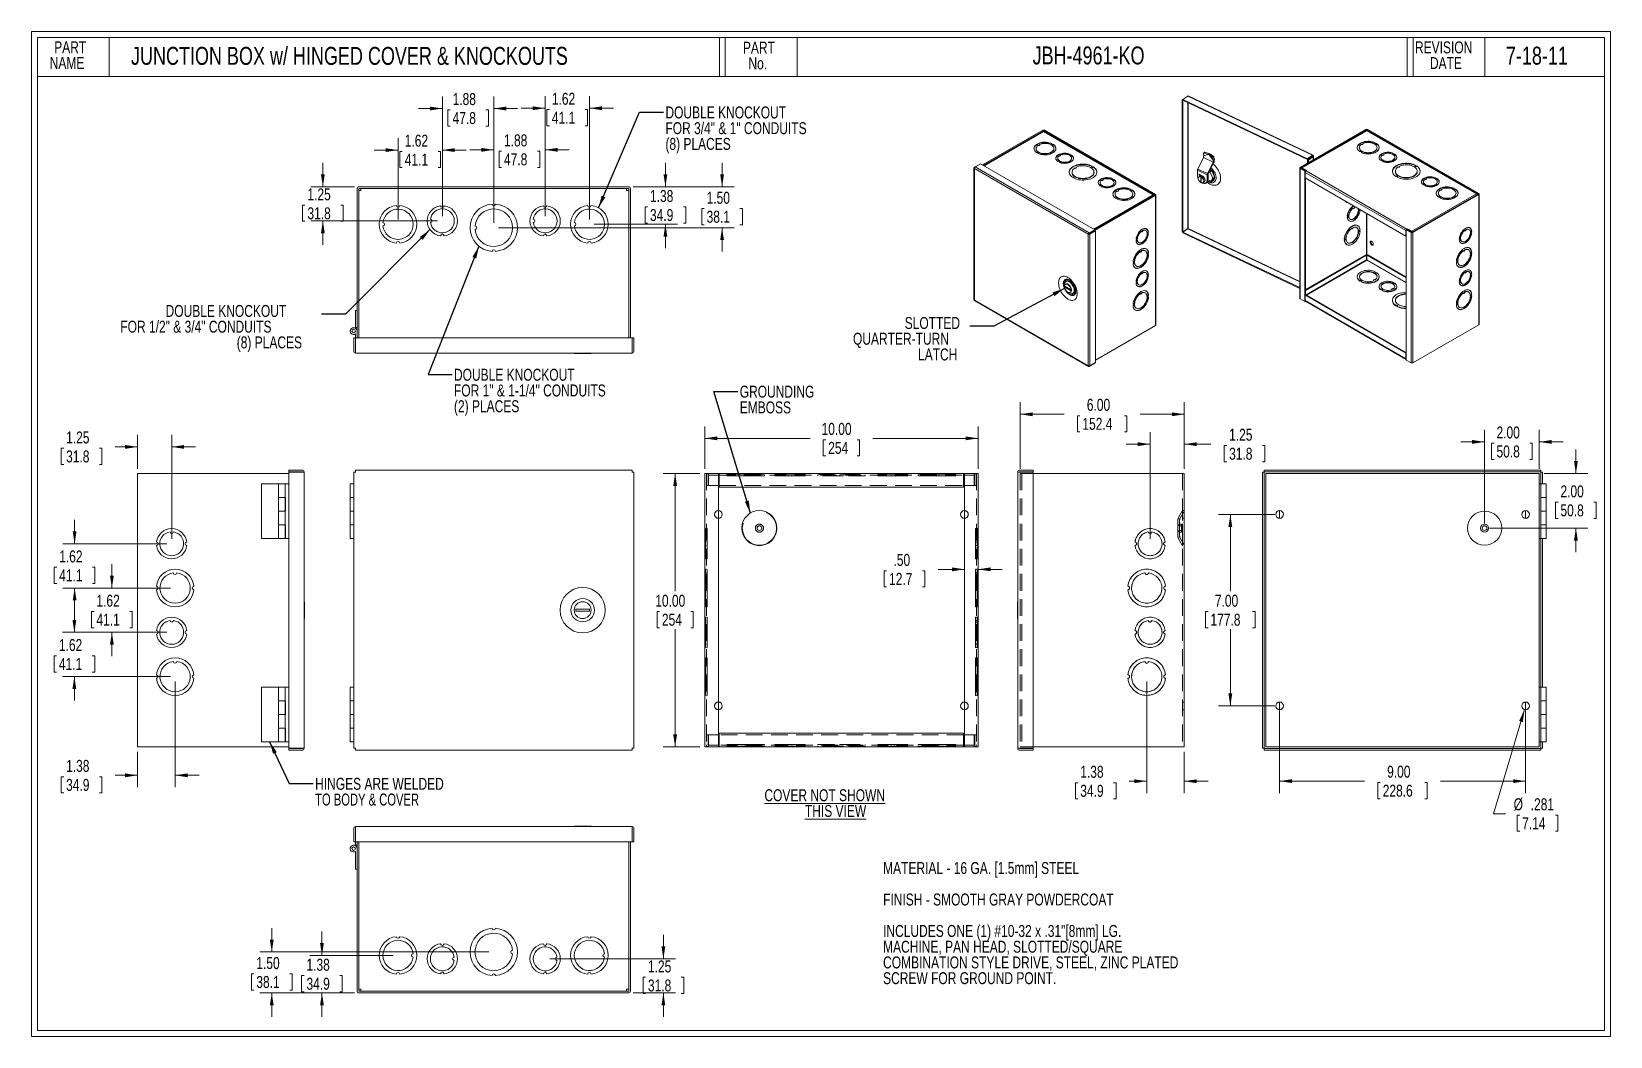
# Model space of a CAD drawing. Header units: inches. Extents: x 0.9 to 58.6, y 0.9 to 37.7.
import ezdxf

# ---------------------------------------------------------------- set-up
doc = ezdxf.new("R2010")
doc.units = ezdxf.units.IN
doc.header["$LTSCALE"] = 3.5
doc.header["$MEASUREMENT"] = 0
doc.linetypes.add('HIDDEN', pattern=[0.075, 0.05, -0.025])
doc.styles.add('SLDTEXTSTYLE0', font='TXT', dxfattribs={"width": 0.75})
doc.styles.add('SLDTEXTSTYLE1', font='TXT', dxfattribs={"width": 0.7})
doc.dimstyles.new('SLDDIMSTYLE0', dxfattribs={"dimtxt": 0.4375, "dimasz": 0.455, "dimexe": 0, "dimexo": 0.0625, "dimgap": 0.109375, "dimtad": 0, "dimtih": 1, "dimtoh": 1, "dimrnd": 1e-09, "dimzin": 12, "dimdsep": 46, "dimtxsty": 'SLDTEXTSTYLE0', "dimsah": 1, "dimcen": 0.09, "dimadec": 0, "dimazin": 0, "dimtfac": 1, "dimtofl": 0, "dimtmove": 0, "dimatfit": 3, "dimfxl": 1, "dimtolj": 1, "dimtzin": 12, "dimarcsym": 0})
doc.dimstyles.new('SLDDIMSTYLE1', dxfattribs={"dimtxt": 0.4375, "dimasz": 0.455, "dimexe": 0, "dimexo": 0.0625, "dimgap": 0.109375, "dimtad": 0, "dimtih": 1, "dimtoh": 1, "dimrnd": 1e-09, "dimzin": 4, "dimdsep": 46, "dimtxsty": 'SLDTEXTSTYLE0', "dimsah": 1, "dimcen": 0.09, "dimadec": 0, "dimazin": 0, "dimtfac": 1, "dimtofl": 0, "dimtmove": 0, "dimatfit": 3, "dimfxl": 1, "dimtolj": 1, "dimtzin": 12, "dimarcsym": 0})
doc.dimstyles.new('SLDDIMSTYLE2', dxfattribs={"dimtxt": 0, "dimasz": 0.455, "dimexe": 0, "dimexo": 0.0625, "dimgap": 0, "dimtad": 0, "dimtih": 1, "dimtoh": 1, "dimdec": 0, "dimrnd": 1e-09, "dimzin": 0, "dimdsep": 46, "dimtxsty": 'Standard', "dimsah": 1, "dimcen": 0.09, "dimadec": 0, "dimazin": 0, "dimtfac": 0.455, "dimtdec": 0, "dimtofl": 0, "dimtmove": 0, "dimatfit": 3, "dimfxl": 1, "dimtolj": 1, "dimtzin": 0, "dimarcsym": 0})
doc.dimstyles.new('SLDDIMSTYLE3', dxfattribs={"dimtxt": 0.4375, "dimasz": 0.455, "dimexe": 0, "dimexo": 0.0625, "dimgap": 0.109375, "dimtad": 0, "dimtih": 1, "dimtoh": 1, "dimrnd": 1e-09, "dimzin": 4, "dimdsep": 46, "dimtxsty": 'SLDTEXTSTYLE0', "dimsah": 1, "dimcen": 0.09, "dimadec": 0, "dimazin": 0, "dimtfac": 1, "dimtofl": 0, "dimtmove": 0, "dimatfit": 3, "dimfxl": 1, "dimtolj": 1, "dimtzin": 12, "dimarcsym": 0})
doc.dimstyles.new('SLDDIMSTYLE4', dxfattribs={"dimtxt": 0.4375, "dimasz": 0.455, "dimexe": 0, "dimexo": 0.0625, "dimgap": 0.109375, "dimtad": 0, "dimtih": 1, "dimtoh": 1, "dimdec": 3, "dimrnd": 1e-09, "dimzin": 12, "dimdsep": 46, "dimtxsty": 'SLDTEXTSTYLE0', "dimsah": 1, "dimcen": 0.09, "dimadec": 0, "dimazin": 0, "dimtfac": 1, "dimtdec": 3, "dimtmove": 0, "dimatfit": 3, "dimfxl": 1, "dimtolj": 1, "dimtzin": 12, "dimarcsym": 0})

msp = doc.modelspace()

# ---------------------------------------------------------------- texts
at = {"color": 7, "linetype": 'Continuous', "lineweight": 0, "ltscale": 3.5, "char_height": 0.65625, "attachment_point": 1, "style": 'SLDTEXTSTYLE0'}
for s, insert in [('JUNCTION BOX w/ HINGED COVER & KNOCKOUTS', (4.5159, 37.125)), ('JBH-4961-KO', (37.4926, 37.1402)), ('7-18-11', (54.8064, 37.1326))]:
    msp.add_mtext(s, dxfattribs=dict(at, insert=insert))

# ---------------------------------------------------------------- blocks, each defined once
blk = doc.blocks.new('SW_NOTE_0')
at = {"color": 0, "linetype": 'Continuous', "lineweight": 0, "ltscale": 3.5, "char_height": 0.4375, "attachment_point": 1, "style": 'SLDTEXTSTYLE0'}
for s, insert in [('MATERIAL - 16 GA. [1.5mm] STEEL', (0, 0.564)), ('FINISH - SMOOTH GRAY POWDERCOAT', (0, -0.587)), ('INCLUDES ONE (1) #10-32 x .31"[8mm] LG.', (0, -1.737)), ('MACHINE, PAN HEAD, SLOTTED/SQUARE', (0, -2.313)), ('COMBINATION STYLE DRIVE, STEEL, ZINC PLATED', (0, -2.888)), ('SCREW FOR GROUND POINT.', (0, -3.463))]:
    blk.add_mtext(s, dxfattribs=dict(at, insert=insert))
blk = doc.blocks.new('SW_NOTE_1')
at = {"color": 0, "linetype": 'Continuous', "lineweight": 0, "ltscale": 3.5, "char_height": 0.4375, "attachment_point": 1, "style": 'SLDTEXTSTYLE0'}
for s, insert in [('PART', (0, 0.564)), ('NAME', (-0.163, -0.011))]:
    blk.add_mtext(s, dxfattribs=dict(at, insert=insert))
blk = doc.blocks.new('SW_NOTE_2')
at = {"color": 0, "linetype": 'Continuous', "lineweight": 0, "ltscale": 3.5, "char_height": 0.4375, "attachment_point": 1, "style": 'SLDTEXTSTYLE0'}
for s, insert in [('PART', (0, 0.564)), ('No.', (0.204, -0.011))]:
    blk.add_mtext(s, dxfattribs=dict(at, insert=insert))
blk = doc.blocks.new('SW_NOTE_3')
at = {"color": 0, "linetype": 'Continuous', "lineweight": 0, "ltscale": 3.5, "char_height": 0.4375, "attachment_point": 1, "style": 'SLDTEXTSTYLE0'}
for s, insert in [('REVISION', (0, 0.564)), ('DATE', (0.547, -0.011))]:
    blk.add_mtext(s, dxfattribs=dict(at, insert=insert))
blk = doc.blocks.new('*D5')
at = {"color": 7, "linetype": 'Continuous', "lineweight": 0, "ltscale": 3.5}
for p, q in [((24.064, 32.012), (24.064, 32.887)), ((22.882, 32.012), (24.502, 32.012)), ((23.321, 31.272), (23.321, 30.682)), ((23.321, 31.272), (23.41, 31.272)), ((24.808, 31.272), (24.719, 31.272)), ((24.808, 31.272), (24.808, 30.682)), ((21.459, 30.637), (24.502, 30.637)), ((23.321, 30.682), (23.41, 30.682)), ((24.064, 30.637), (24.064, 29.762)), ((24.808, 30.682), (24.719, 30.682))]:
    blk.add_line(p, q, dxfattribs=at)
for points in [[(24.064, 32.012), (24.134, 32.467), (23.994, 32.467)], [(24.064, 30.637), (23.994, 30.182), (24.134, 30.182)]]:
    blk.add_solid(points, dxfattribs=at)
at = {"color": 7, "linetype": 'Continuous', "lineweight": 0, "ltscale": 3.5, "char_height": 0.4375, "attachment_point": 1, "style": 'SLDTEXTSTYLE0'}
for s, insert in [('1.38', (23.499, 31.889)), ('34.9', (23.499, 31.194))]:
    blk.add_mtext(s, dxfattribs=dict(at, insert=insert))
blk = doc.blocks.new('*D6')
at = {"color": 7, "linetype": 'Continuous', "lineweight": 0, "ltscale": 3.5}
for p, q in [((11.534, 32.012), (11.534, 32.887)), ((12.686, 32.012), (11.097, 32.012)), ((10.791, 31.335), (10.791, 30.745)), ((10.791, 31.335), (10.88, 31.335)), ((12.277, 31.335), (12.188, 31.335)), ((12.277, 31.335), (12.277, 30.745)), ((10.791, 30.745), (10.88, 30.745)), ((15.729, 30.762), (11.097, 30.762)), ((11.534, 30.762), (11.534, 29.887)), ((12.277, 30.745), (12.188, 30.745))]:
    blk.add_line(p, q, dxfattribs=at)
for points in [[(11.534, 32.012), (11.604, 32.467), (11.464, 32.467)], [(11.534, 30.762), (11.464, 30.307), (11.604, 30.307)]]:
    blk.add_solid(points, dxfattribs=at)
at = {"color": 7, "linetype": 'Continuous', "lineweight": 0, "ltscale": 3.5, "char_height": 0.4375, "attachment_point": 1, "style": 'SLDTEXTSTYLE0'}
for s, insert in [('1.25', (10.969, 31.951)), ('31.8', (10.969, 31.257))]:
    blk.add_mtext(s, dxfattribs=dict(at, insert=insert))
blk = doc.blocks.new('*D7')
at = {"color": 7, "linetype": 'Continuous', "lineweight": 0, "ltscale": 3.5}
for p, q in [((19.664, 30.937), (19.664, 35.319)), ((21.284, 30.812), (21.284, 35.319)), ((19.664, 34.881), (18.789, 34.881)), ((19.731, 34.829), (19.731, 34.239)), ((19.731, 34.829), (19.82, 34.829)), ((21.217, 34.829), (21.129, 34.829)), ((21.217, 34.829), (21.217, 34.239)), ((21.284, 34.881), (22.159, 34.881)), ((19.731, 34.239), (19.82, 34.239)), ((21.217, 34.239), (21.129, 34.239))]:
    blk.add_line(p, q, dxfattribs=at)
for points in [[(19.664, 34.881), (19.209, 34.951), (19.209, 34.811)], [(21.284, 34.881), (21.739, 34.811), (21.739, 34.951)]]:
    blk.add_solid(points, dxfattribs=at)
at = {"color": 7, "linetype": 'Continuous', "lineweight": 0, "ltscale": 3.5, "char_height": 0.4375, "attachment_point": 1, "style": 'SLDTEXTSTYLE0'}
for s, insert in [('1.62', (19.909, 35.445)), ('41.1', (19.909, 34.751))]:
    blk.add_mtext(s, dxfattribs=dict(at, insert=insert))
blk = doc.blocks.new('*D8')
at = {"color": 7, "linetype": 'Continuous', "lineweight": 0, "ltscale": 3.5}
for p, q in [((14.284, 30.812), (14.284, 33.788)), ((15.904, 30.937), (15.904, 33.788)), ((14.284, 33.35), (13.409, 33.35)), ((14.351, 33.298), (14.351, 32.708)), ((14.351, 33.298), (14.44, 33.298)), ((15.837, 33.298), (15.749, 33.298)), ((15.837, 33.298), (15.837, 32.708)), ((15.904, 33.35), (16.779, 33.35)), ((14.351, 32.708), (14.44, 32.708)), ((15.837, 32.708), (15.749, 32.708))]:
    blk.add_line(p, q, dxfattribs=at)
for points in [[(14.284, 33.35), (13.829, 33.42), (13.829, 33.28)], [(15.904, 33.35), (16.359, 33.28), (16.359, 33.42)]]:
    blk.add_solid(points, dxfattribs=at)
at = {"color": 7, "linetype": 'Continuous', "lineweight": 0, "ltscale": 3.5, "char_height": 0.4375, "attachment_point": 1, "style": 'SLDTEXTSTYLE0'}
for s, insert in [('1.62', (14.529, 33.914)), ('41.1', (14.529, 33.22))]:
    blk.add_mtext(s, dxfattribs=dict(at, insert=insert))
blk = doc.blocks.new('*D9')
at = {"color": 7, "linetype": 'Continuous', "lineweight": 0, "ltscale": 3.5}
for p, q in [((26.136, 32.012), (26.136, 32.887)), ((22.882, 32.012), (26.573, 32.012)), ((25.393, 31.21), (25.393, 30.62)), ((25.393, 31.21), (25.481, 31.21)), ((26.879, 31.21), (26.79, 31.21)), ((26.879, 31.21), (26.879, 30.62)), ((25.393, 30.62), (25.481, 30.62)), ((26.879, 30.62), (26.79, 30.62)), ((17.959, 30.512), (26.573, 30.512)), ((26.136, 30.512), (26.136, 29.637))]:
    blk.add_line(p, q, dxfattribs=at)
for points in [[(26.136, 32.012), (26.206, 32.467), (26.066, 32.467)], [(26.136, 30.512), (26.066, 30.057), (26.206, 30.057)]]:
    blk.add_solid(points, dxfattribs=at)
at = {"color": 7, "linetype": 'Continuous', "lineweight": 0, "ltscale": 3.5, "char_height": 0.4375, "attachment_point": 1, "style": 'SLDTEXTSTYLE0'}
for s, insert in [('1.50', (25.57, 31.826)), ('38.1', (25.57, 31.132))]:
    blk.add_mtext(s, dxfattribs=dict(at, insert=insert))
blk = doc.blocks.new('*D10')
at = {"color": 7, "linetype": 'Continuous', "lineweight": 0, "ltscale": 3.5}
for p, q in [((15.904, 30.937), (15.904, 35.309)), ((17.784, 30.687), (17.784, 35.309)), ((15.904, 34.871), (15.029, 34.871)), ((16.101, 34.819), (16.101, 34.229)), ((16.101, 34.819), (16.19, 34.819)), ((17.587, 34.819), (17.499, 34.819)), ((17.587, 34.819), (17.587, 34.229)), ((17.784, 34.871), (18.659, 34.871)), ((16.101, 34.229), (16.19, 34.229)), ((17.587, 34.229), (17.499, 34.229))]:
    blk.add_line(p, q, dxfattribs=at)
for points in [[(15.904, 34.871), (15.449, 34.941), (15.449, 34.801)], [(17.784, 34.871), (18.239, 34.801), (18.239, 34.941)]]:
    blk.add_solid(points, dxfattribs=at)
at = {"color": 7, "linetype": 'Continuous', "lineweight": 0, "ltscale": 3.5, "char_height": 0.4375, "attachment_point": 1, "style": 'SLDTEXTSTYLE0'}
for s, insert in [('1.88', (16.279, 35.435)), ('47.8', (16.279, 34.741))]:
    blk.add_mtext(s, dxfattribs=dict(at, insert=insert))
blk = doc.blocks.new('*D11')
at = {"color": 7, "linetype": 'Continuous', "lineweight": 0, "ltscale": 3.5}
for p, q in [((17.784, 30.687), (17.784, 33.798)), ((19.664, 30.937), (19.664, 33.798)), ((17.784, 33.36), (16.909, 33.36)), ((17.981, 33.308), (17.981, 32.718)), ((17.981, 33.308), (18.07, 33.308)), ((19.467, 33.308), (19.379, 33.308)), ((19.467, 33.308), (19.467, 32.718)), ((19.664, 33.36), (20.539, 33.36)), ((17.981, 32.718), (18.07, 32.718)), ((19.467, 32.718), (19.379, 32.718))]:
    blk.add_line(p, q, dxfattribs=at)
for points in [[(17.784, 33.36), (17.329, 33.43), (17.329, 33.29)], [(19.664, 33.36), (20.119, 33.29), (20.119, 33.43)]]:
    blk.add_solid(points, dxfattribs=at)
at = {"color": 7, "linetype": 'Continuous', "lineweight": 0, "ltscale": 3.5, "char_height": 0.4375, "attachment_point": 1, "style": 'SLDTEXTSTYLE0'}
for s, insert in [('1.88', (18.159, 33.924)), ('47.8', (18.159, 33.23))]:
    blk.add_mtext(s, dxfattribs=dict(at, insert=insert))
blk = doc.blocks.new('SW_NOTE_4')
at = {"color": 0, "linetype": 'Continuous', "lineweight": 0, "ltscale": 3.5, "char_height": 0.4375, "attachment_point": 1, "style": 'SLDTEXTSTYLE0'}
for s, insert in [('DOUBLE KNOCKOUT', (0.069, 0.212)), ('FOR 3/4" & 1" CONDUITS', (0.069, -0.363)), ('(8) PLACES', (0.069, -0.939))]:
    blk.add_mtext(s, dxfattribs=dict(at, insert=insert))
blk = doc.blocks.new('SW_NOTE_5')
at = {"color": 0, "linetype": 'Continuous', "lineweight": 0, "ltscale": 3.5, "char_height": 0.4375, "attachment_point": 1, "style": 'SLDTEXTSTYLE0'}
for s, insert in [('DOUBLE KNOCKOUT', (-5.709, 0.34)), ('FOR 1/2" & 3/4" CONDUITS', (-7.364, -0.235)), ('(8) PLACES', (-3.107, -0.81))]:
    blk.add_mtext(s, dxfattribs=dict(at, insert=insert))
blk = doc.blocks.new('SW_NOTE_6')
at = {"color": 0, "linetype": 'Continuous', "lineweight": 0, "ltscale": 3.5, "char_height": 0.4375, "attachment_point": 1, "style": 'SLDTEXTSTYLE0'}
for s, insert in [('DOUBLE KNOCKOUT', (0.069, 0.212)), ('FOR 1" & 1-1/4" CONDUITS', (0.069, -0.363)), ('(2) PLACES', (0.069, -0.939))]:
    blk.add_mtext(s, dxfattribs=dict(at, insert=insert))
blk = doc.blocks.new('*D15')
at = {"color": 7, "linetype": 'Continuous', "lineweight": 0, "ltscale": 3.5}
for p, q in [((41.793, 22.595), (40.918, 22.595)), ((41.793, 19.129), (41.793, 23.033)), ((43.043, 21.699), (43.043, 23.033)), ((43.043, 22.595), (44.019, 22.595)), ((44.504, 22.543), (44.504, 21.953)), ((44.504, 22.543), (44.593, 22.543)), ((45.99, 22.543), (45.902, 22.543)), ((45.99, 22.543), (45.99, 21.953)), ((44.504, 21.953), (44.593, 21.953)), ((45.99, 21.953), (45.902, 21.953))]:
    blk.add_line(p, q, dxfattribs=at)
for points in [[(41.793, 22.595), (41.338, 22.665), (41.338, 22.525)], [(43.043, 22.595), (43.498, 22.525), (43.498, 22.665)]]:
    blk.add_solid(points, dxfattribs=at)
at = {"color": 7, "linetype": 'Continuous', "lineweight": 0, "ltscale": 3.5, "char_height": 0.4375, "attachment_point": 1, "style": 'SLDTEXTSTYLE0'}
for s, insert in [('1.25', (44.682, 23.159)), ('31.8', (44.682, 22.465))]:
    blk.add_mtext(s, dxfattribs=dict(at, insert=insert))
blk = doc.blocks.new('*D16')
at = {"color": 7, "linetype": 'Continuous', "lineweight": 0, "ltscale": 3.5}
for p, q in [((41.668, 13.919), (41.668, 9.83)), ((43.043, 11.349), (43.043, 9.83)), ((39.06, 10.215), (39.06, 9.625)), ((39.06, 10.215), (39.149, 10.215)), ((40.546, 10.215), (40.457, 10.215)), ((40.546, 10.215), (40.546, 9.625)), ((41.668, 10.268), (41.031, 10.268)), ((43.043, 10.268), (43.918, 10.268)), ((39.06, 9.625), (39.149, 9.625)), ((40.546, 9.625), (40.457, 9.625))]:
    blk.add_line(p, q, dxfattribs=at)
for points in [[(41.668, 10.268), (41.213, 10.338), (41.213, 10.198)], [(43.043, 10.268), (43.498, 10.198), (43.498, 10.338)]]:
    blk.add_solid(points, dxfattribs=at)
at = {"color": 7, "linetype": 'Continuous', "lineweight": 0, "ltscale": 3.5, "char_height": 0.4375, "attachment_point": 1, "style": 'SLDTEXTSTYLE0'}
for s, insert in [('1.38', (39.238, 10.831)), ('34.9', (39.238, 10.137))]:
    blk.add_mtext(s, dxfattribs=dict(at, insert=insert))
blk = doc.blocks.new('*D17')
at = {"color": 7, "linetype": 'Continuous', "lineweight": 0, "ltscale": 3.5}
for p, q in [((37.043, 21.699), (37.043, 24.126)), ((37.043, 23.688), (38.653, 23.688)), ((43.043, 23.688), (41.432, 23.688)), ((43.043, 21.699), (43.043, 24.126)), ((39.138, 23.636), (39.138, 23.046)), ((39.138, 23.636), (39.227, 23.636)), ((40.947, 23.636), (40.859, 23.636)), ((40.947, 23.636), (40.947, 23.046)), ((39.138, 23.046), (39.227, 23.046)), ((40.947, 23.046), (40.859, 23.046))]:
    blk.add_line(p, q, dxfattribs=at)
for points in [[(37.043, 23.688), (37.498, 23.618), (37.498, 23.758)], [(43.043, 23.688), (42.588, 23.758), (42.588, 23.618)]]:
    blk.add_solid(points, dxfattribs=at)
at = {"color": 7, "linetype": 'Continuous', "lineweight": 0, "ltscale": 3.5, "char_height": 0.4375, "attachment_point": 1, "style": 'SLDTEXTSTYLE0'}
for s, insert in [('6.00', (39.477, 24.252)), ('152.4', (39.315, 23.558))]:
    blk.add_mtext(s, dxfattribs=dict(at, insert=insert))
blk = doc.blocks.new('*D18')
at = {"color": 7, "linetype": 'Continuous', "lineweight": 0, "ltscale": 3.5}
for p, q in [((4.755, 21.699), (4.755, 22.933)), ((6.005, 19.129), (6.005, 22.933)), ((1.965, 22.443), (1.965, 21.853)), ((1.965, 22.443), (2.054, 22.443)), ((3.451, 22.443), (3.362, 22.443)), ((3.451, 22.443), (3.451, 21.853)), ((4.755, 22.495), (3.936, 22.495)), ((6.005, 22.495), (6.88, 22.495)), ((1.965, 21.853), (2.054, 21.853)), ((3.451, 21.853), (3.362, 21.853))]:
    blk.add_line(p, q, dxfattribs=at)
for points in [[(4.755, 22.495), (4.3, 22.565), (4.3, 22.425)], [(6.005, 22.495), (6.46, 22.425), (6.46, 22.565)]]:
    blk.add_solid(points, dxfattribs=at)
at = {"color": 7, "linetype": 'Continuous', "lineweight": 0, "ltscale": 3.5, "char_height": 0.4375, "attachment_point": 1, "style": 'SLDTEXTSTYLE0'}
for s, insert in [('1.25', (2.142, 23.059)), ('31.8', (2.142, 22.365))]:
    blk.add_mtext(s, dxfattribs=dict(at, insert=insert))
blk = doc.blocks.new('*D19')
at = {"color": 7, "linetype": 'Continuous', "lineweight": 0, "ltscale": 3.5}
for p, q in [((2.445, 15.714), (2.445, 16.589)), ((5.83, 15.714), (2.007, 15.714)), ((1.702, 14.852), (1.702, 14.262)), ((1.702, 14.852), (1.79, 14.852)), ((3.188, 14.852), (3.099, 14.852)), ((3.188, 14.852), (3.188, 14.262)), ((1.702, 14.262), (1.79, 14.262)), ((5.955, 14.094), (2.007, 14.094)), ((2.445, 14.094), (2.445, 13.219)), ((3.188, 14.262), (3.099, 14.262))]:
    blk.add_line(p, q, dxfattribs=at)
for points in [[(2.445, 15.714), (2.515, 16.169), (2.375, 16.169)], [(2.445, 14.094), (2.375, 13.639), (2.515, 13.639)]]:
    blk.add_solid(points, dxfattribs=at)
at = {"color": 7, "linetype": 'Continuous', "lineweight": 0, "ltscale": 3.5, "char_height": 0.4375, "attachment_point": 1, "style": 'SLDTEXTSTYLE0'}
for s, insert in [('1.62', (1.879, 15.468)), ('41.1', (1.879, 14.774))]:
    blk.add_mtext(s, dxfattribs=dict(at, insert=insert))
blk = doc.blocks.new('*D20')
at = {"color": 7, "linetype": 'Continuous', "lineweight": 0, "ltscale": 3.5}
for p, q in [((6.13, 13.919), (6.13, 10.046)), ((4.755, 11.349), (4.755, 10.046)), ((1.965, 10.432), (1.965, 9.842)), ((1.965, 10.432), (2.054, 10.432)), ((3.451, 10.432), (3.362, 10.432)), ((3.451, 10.432), (3.451, 9.842)), ((4.755, 10.484), (3.936, 10.484)), ((6.13, 10.484), (7.005, 10.484)), ((1.965, 9.842), (2.054, 9.842)), ((3.451, 9.842), (3.362, 9.842))]:
    blk.add_line(p, q, dxfattribs=at)
for points in [[(4.755, 10.484), (4.3, 10.554), (4.3, 10.414)], [(6.13, 10.484), (6.585, 10.414), (6.585, 10.554)]]:
    blk.add_solid(points, dxfattribs=at)
at = {"color": 7, "linetype": 'Continuous', "lineweight": 0, "ltscale": 3.5, "char_height": 0.4375, "attachment_point": 1, "style": 'SLDTEXTSTYLE0'}
for s, insert in [('1.38', (2.142, 11.048)), ('34.9', (2.142, 10.353))]:
    blk.add_mtext(s, dxfattribs=dict(at, insert=insert))
blk = doc.blocks.new('*D21')
at = {"color": 7, "linetype": 'Continuous', "lineweight": 0, "ltscale": 3.5}
for p, q in [((2.454, 18.954), (2.454, 19.829)), ((5.83, 18.954), (2.017, 18.954)), ((1.711, 18.092), (1.711, 17.502)), ((1.711, 18.092), (1.8, 18.092)), ((3.197, 18.092), (3.109, 18.092)), ((3.197, 18.092), (3.197, 17.502)), ((1.711, 17.502), (1.8, 17.502)), ((5.955, 17.334), (2.017, 17.334)), ((2.454, 17.334), (2.454, 16.459)), ((3.197, 17.502), (3.109, 17.502))]:
    blk.add_line(p, q, dxfattribs=at)
for points in [[(2.454, 18.954), (2.524, 19.409), (2.384, 19.409)], [(2.454, 17.334), (2.384, 16.879), (2.524, 16.879)]]:
    blk.add_solid(points, dxfattribs=at)
at = {"color": 7, "linetype": 'Continuous', "lineweight": 0, "ltscale": 3.5, "char_height": 0.4375, "attachment_point": 1, "style": 'SLDTEXTSTYLE0'}
for s, insert in [('1.62', (1.889, 18.708)), ('41.1', (1.889, 18.014))]:
    blk.add_mtext(s, dxfattribs=dict(at, insert=insert))
blk = doc.blocks.new('*D22')
at = {"color": 7, "linetype": 'Continuous', "lineweight": 0, "ltscale": 3.5}
for p, q in [((3.817, 17.334), (3.817, 18.209)), ((5.955, 17.334), (3.379, 17.334)), ((3.074, 16.472), (3.074, 15.882)), ((3.074, 16.472), (3.163, 16.472)), ((4.56, 16.472), (4.471, 16.472)), ((4.56, 16.472), (4.56, 15.882)), ((3.074, 15.882), (3.163, 15.882)), ((5.83, 15.714), (3.379, 15.714)), ((3.817, 15.714), (3.817, 14.839)), ((4.56, 15.882), (4.471, 15.882))]:
    blk.add_line(p, q, dxfattribs=at)
for points in [[(3.817, 17.334), (3.887, 17.789), (3.747, 17.789)], [(3.817, 15.714), (3.747, 15.259), (3.887, 15.259)]]:
    blk.add_solid(points, dxfattribs=at)
at = {"color": 7, "linetype": 'Continuous', "lineweight": 0, "ltscale": 3.5, "char_height": 0.4375, "attachment_point": 1, "style": 'SLDTEXTSTYLE0'}
for s, insert in [('1.62', (3.251, 17.088)), ('41.1', (3.251, 16.394))]:
    blk.add_mtext(s, dxfattribs=dict(at, insert=insert))
blk = doc.blocks.new('SW_NOTE_7')
at = {"color": 0, "linetype": 'Continuous', "lineweight": 0, "ltscale": 3.5, "char_height": 0.4375, "attachment_point": 1}
for s, insert, style in [('HINGES ARE WELDED', (0.069, 0.212), 'SLDTEXTSTYLE0'), ('TO BODY & COVER', (0.069, -0.363), 'SLDTEXTSTYLE1')]:
    blk.add_mtext(s, dxfattribs=dict(at, insert=insert, style=style))
blk = doc.blocks.new('*D24')
at = {"color": 7, "linetype": 'Continuous', "lineweight": 0, "ltscale": 3.5}
for p, q in [((23.989, 3.773), (23.989, 4.648)), ((19.839, 3.773), (24.427, 3.773)), ((23.246, 3.096), (23.246, 2.506)), ((23.246, 3.096), (23.335, 3.096)), ((24.732, 3.096), (24.644, 3.096)), ((24.732, 3.096), (24.732, 2.506)), ((22.882, 2.523), (24.427, 2.523)), ((23.246, 2.506), (23.335, 2.506)), ((23.989, 2.523), (23.989, 1.648)), ((24.732, 2.506), (24.644, 2.506))]:
    blk.add_line(p, q, dxfattribs=at)
for points in [[(23.989, 3.773), (24.059, 4.228), (23.919, 4.228)], [(23.989, 2.523), (23.919, 2.068), (24.059, 2.068)]]:
    blk.add_solid(points, dxfattribs=at)
at = {"color": 7, "linetype": 'Continuous', "lineweight": 0, "ltscale": 3.5, "char_height": 0.4375, "attachment_point": 1, "style": 'SLDTEXTSTYLE0'}
for s, insert in [('1.25', (23.424, 3.712)), ('31.8', (23.424, 3.018))]:
    blk.add_mtext(s, dxfattribs=dict(at, insert=insert))
blk = doc.blocks.new('*D25')
at = {"color": 7, "linetype": 'Continuous', "lineweight": 0, "ltscale": 3.5}
for p, q in [((11.5, 3.898), (11.5, 4.773)), ((14.109, 3.898), (11.062, 3.898)), ((10.757, 3.159), (10.757, 2.568)), ((10.757, 3.159), (10.846, 3.159)), ((12.243, 3.159), (12.154, 3.159)), ((12.243, 3.159), (12.243, 2.568)), ((10.757, 2.568), (10.846, 2.568)), ((12.686, 2.523), (11.062, 2.523)), ((11.5, 2.523), (11.5, 1.648)), ((12.243, 2.568), (12.154, 2.568))]:
    blk.add_line(p, q, dxfattribs=at)
for points in [[(11.5, 3.898), (11.57, 4.353), (11.43, 4.353)], [(11.5, 2.523), (11.43, 2.068), (11.57, 2.068)]]:
    blk.add_solid(points, dxfattribs=at)
at = {"color": 7, "linetype": 'Continuous', "lineweight": 0, "ltscale": 3.5, "char_height": 0.4375, "attachment_point": 1, "style": 'SLDTEXTSTYLE0'}
for s, insert in [('1.38', (10.934, 3.775)), ('34.9', (10.934, 3.08))]:
    blk.add_mtext(s, dxfattribs=dict(at, insert=insert))
blk = doc.blocks.new('*D26')
at = {"color": 7, "linetype": 'Continuous', "lineweight": 0, "ltscale": 3.5}
for p, q in [((9.665, 4.023), (9.665, 4.898)), ((17.609, 4.023), (9.228, 4.023)), ((8.922, 3.221), (8.922, 2.631)), ((8.922, 3.221), (9.011, 3.221)), ((10.408, 3.221), (10.32, 3.221)), ((10.408, 3.221), (10.408, 2.631)), ((8.922, 2.631), (9.011, 2.631)), ((12.686, 2.523), (9.228, 2.523)), ((9.665, 2.523), (9.665, 1.648)), ((10.408, 2.631), (10.32, 2.631))]:
    blk.add_line(p, q, dxfattribs=at)
for points in [[(9.665, 4.023), (9.735, 4.478), (9.595, 4.478)], [(9.665, 2.523), (9.595, 2.068), (9.735, 2.068)]]:
    blk.add_solid(points, dxfattribs=at)
at = {"color": 7, "linetype": 'Continuous', "lineweight": 0, "ltscale": 3.5, "char_height": 0.4375, "attachment_point": 1, "style": 'SLDTEXTSTYLE0'}
for s, insert in [('1.50', (9.1, 3.837)), ('38.1', (9.1, 3.143))]:
    blk.add_mtext(s, dxfattribs=dict(at, insert=insert))
blk = doc.blocks.new('*D27')
at = {"color": 7, "linetype": 'Continuous', "lineweight": 0, "ltscale": 3.5}
for p, q in [((46.352, 20.024), (44.289, 20.024)), ((44.727, 20.024), (44.727, 17.218)), ((43.822, 16.472), (43.822, 15.882)), ((43.822, 16.472), (43.911, 16.472)), ((45.632, 16.472), (45.543, 16.472)), ((45.632, 16.472), (45.632, 15.882)), ((43.822, 15.882), (43.911, 15.882)), ((44.727, 13.024), (44.727, 15.83)), ((45.632, 15.882), (45.543, 15.882)), ((46.352, 13.024), (44.289, 13.024))]:
    blk.add_line(p, q, dxfattribs=at)
for points in [[(44.727, 20.024), (44.657, 19.569), (44.797, 19.569)], [(44.727, 13.024), (44.797, 13.479), (44.657, 13.479)]]:
    blk.add_solid(points, dxfattribs=at)
at = {"color": 7, "linetype": 'Continuous', "lineweight": 0, "ltscale": 3.5, "char_height": 0.4375, "attachment_point": 1, "style": 'SLDTEXTSTYLE0'}
for s, insert in [('7.00', (44.161, 17.088)), ('177.8', (44, 16.394))]:
    blk.add_mtext(s, dxfattribs=dict(at, insert=insert))
blk = doc.blocks.new('*D28')
at = {"color": 7, "linetype": 'Continuous', "lineweight": 0, "ltscale": 3.5}
for p, q in [((46.527, 12.849), (46.527, 9.834)), ((55.527, 12.849), (55.527, 9.834)), ((46.527, 10.271), (49.637, 10.271)), ((50.122, 10.219), (50.122, 9.629)), ((50.122, 10.219), (50.211, 10.219)), ((51.932, 10.219), (51.843, 10.219)), ((51.932, 10.219), (51.932, 9.629)), ((55.527, 10.271), (52.417, 10.271)), ((50.122, 9.629), (50.211, 9.629)), ((51.932, 9.629), (51.843, 9.629))]:
    blk.add_line(p, q, dxfattribs=at)
for points in [[(46.527, 10.271), (46.982, 10.201), (46.982, 10.341)], [(55.527, 10.271), (55.072, 10.341), (55.072, 10.201)]]:
    blk.add_solid(points, dxfattribs=at)
at = {"color": 7, "linetype": 'Continuous', "lineweight": 0, "ltscale": 3.5, "char_height": 0.4375, "attachment_point": 1, "style": 'SLDTEXTSTYLE0'}
for s, insert in [('9.00', (50.462, 10.835)), ('228.6', (50.3, 10.141))]:
    blk.add_mtext(s, dxfattribs=dict(at, insert=insert))
blk = doc.blocks.new('*D29')
at = {"color": 7, "linetype": 'Continuous', "lineweight": 0, "ltscale": 3.5}
for p, q in [((55.487, 12.889), (54.355, 9.08)), ((54.355, 9.08), (54.792, 9.08)), ((55.224, 9.028), (55.224, 8.438)), ((55.224, 9.028), (55.312, 9.028)), ((56.71, 9.028), (56.621, 9.028)), ((56.71, 9.028), (56.71, 8.438)), ((55.224, 8.438), (55.312, 8.438)), ((56.71, 8.438), (56.621, 8.438))]:
    blk.add_line(p, q, dxfattribs=at)
blk.add_solid([(55.487, 12.889), (55.29, 12.473), (55.425, 12.433)], dxfattribs=at)
at = {"color": 7, "linetype": 'Continuous', "lineweight": 0, "ltscale": 3.5, "char_height": 0.4375, "attachment_point": 1, "style": 'SLDTEXTSTYLE0'}
for s, insert in [('%%c', (55.089, 9.644)), ('.281', (55.714, 9.644)), ('7.14', (55.401, 8.949))]:
    blk.add_mtext(s, dxfattribs=dict(at, insert=insert))
blk = doc.blocks.new('*D30')
at = {"color": 7, "linetype": 'Continuous', "lineweight": 0, "ltscale": 3.5}
for p, q in [((57.367, 21.524), (57.367, 22.399)), ((56.202, 21.524), (57.805, 21.524)), ((56.624, 20.472), (56.624, 19.882)), ((56.624, 20.472), (56.713, 20.472)), ((58.11, 20.472), (58.021, 20.472)), ((58.11, 20.472), (58.11, 19.882)), ((56.624, 19.882), (56.713, 19.882)), ((58.11, 19.882), (58.021, 19.882)), ((54.202, 19.524), (57.805, 19.524)), ((57.367, 19.524), (57.367, 18.649))]:
    blk.add_line(p, q, dxfattribs=at)
for points in [[(57.367, 21.524), (57.437, 21.979), (57.297, 21.979)], [(57.367, 19.524), (57.297, 19.069), (57.437, 19.069)]]:
    blk.add_solid(points, dxfattribs=at)
at = {"color": 7, "linetype": 'Continuous', "lineweight": 0, "ltscale": 3.5, "char_height": 0.4375, "attachment_point": 1, "style": 'SLDTEXTSTYLE0'}
for s, insert in [('2.00', (56.801, 21.088)), ('50.8', (56.801, 20.394))]:
    blk.add_mtext(s, dxfattribs=dict(at, insert=insert))
blk = doc.blocks.new('*D31')
at = {"color": 7, "linetype": 'Continuous', "lineweight": 0, "ltscale": 3.5}
for p, q in [((54.027, 19.699), (54.027, 23.115)), ((56.027, 21.699), (56.027, 23.115)), ((54.027, 22.678), (53.152, 22.678)), ((54.284, 22.626), (54.284, 22.036)), ((54.284, 22.626), (54.373, 22.626)), ((55.77, 22.626), (55.681, 22.626)), ((55.77, 22.626), (55.77, 22.036)), ((56.027, 22.678), (56.902, 22.678)), ((54.284, 22.036), (54.373, 22.036)), ((55.77, 22.036), (55.681, 22.036))]:
    blk.add_line(p, q, dxfattribs=at)
for points in [[(54.027, 22.678), (53.572, 22.748), (53.572, 22.608)], [(56.027, 22.678), (56.482, 22.608), (56.482, 22.748)]]:
    blk.add_solid(points, dxfattribs=at)
at = {"color": 7, "linetype": 'Continuous', "lineweight": 0, "ltscale": 3.5, "char_height": 0.4375, "attachment_point": 1, "style": 'SLDTEXTSTYLE0'}
for s, insert in [('2.00', (54.462, 23.242)), ('50.8', (54.462, 22.547))]:
    blk.add_mtext(s, dxfattribs=dict(at, insert=insert))
blk = doc.blocks.new('*D32')
at = {"color": 7, "linetype": 'Continuous', "lineweight": 0, "ltscale": 3.5}
for p, q in [((32.067, 17.965), (32.067, 17.375)), ((32.067, 17.965), (32.155, 17.965)), ((33.553, 17.965), (33.464, 17.965)), ((33.553, 17.965), (33.553, 17.375)), ((35.002, 18.017), (34.038, 18.017)), ((35.502, 18.017), (36.377, 18.017)), ((32.067, 17.375), (32.155, 17.375)), ((33.553, 17.375), (33.464, 17.375))]:
    blk.add_line(p, q, dxfattribs=at)
for points in [[(35.002, 18.017), (34.547, 18.087), (34.547, 17.947)], [(35.502, 18.017), (35.957, 17.947), (35.957, 18.087)]]:
    blk.add_solid(points, dxfattribs=at)
at = {"color": 7, "linetype": 'Continuous', "lineweight": 0, "ltscale": 3.5, "char_height": 0.4375, "attachment_point": 1, "style": 'SLDTEXTSTYLE0'}
for s, insert in [('.50', (32.406, 18.581)), ('12.7', (32.244, 17.887))]:
    blk.add_mtext(s, dxfattribs=dict(at, insert=insert))
blk = doc.blocks.new('*D33')
at = {"color": 7, "linetype": 'Continuous', "lineweight": 0, "ltscale": 3.5}
for p, q in [((25.327, 21.524), (23.982, 21.524)), ((24.419, 21.524), (24.419, 17.218)), ((23.757, 16.472), (23.757, 15.882)), ((23.757, 16.472), (23.846, 16.472)), ((25.082, 16.472), (24.993, 16.472)), ((25.082, 16.472), (25.082, 15.882)), ((23.757, 15.882), (23.846, 15.882)), ((24.419, 11.524), (24.419, 15.83)), ((25.082, 15.882), (24.993, 15.882)), ((25.327, 11.524), (23.982, 11.524))]:
    blk.add_line(p, q, dxfattribs=at)
for points in [[(24.419, 21.524), (24.349, 21.069), (24.489, 21.069)], [(24.419, 11.524), (24.489, 11.979), (24.349, 11.979)]]:
    blk.add_solid(points, dxfattribs=at)
at = {"color": 7, "linetype": 'Continuous', "lineweight": 0, "ltscale": 3.5, "char_height": 0.4375, "attachment_point": 1, "style": 'SLDTEXTSTYLE0'}
for s, insert in [('10.00', (23.692, 17.088)), ('254', (23.935, 16.394))]:
    blk.add_mtext(s, dxfattribs=dict(at, insert=insert))
blk = doc.blocks.new('*D34')
at = {"color": 7, "linetype": 'Continuous', "lineweight": 0, "ltscale": 3.5}
for p, q in [((25.502, 21.699), (25.502, 23.246)), ((35.502, 21.699), (35.502, 23.246)), ((25.502, 22.808), (29.354, 22.808)), ((29.839, 22.756), (29.839, 22.166)), ((29.839, 22.756), (29.928, 22.756)), ((31.164, 22.756), (31.075, 22.756)), ((31.164, 22.756), (31.164, 22.166)), ((35.502, 22.808), (31.649, 22.808)), ((29.839, 22.166), (29.928, 22.166)), ((31.164, 22.166), (31.075, 22.166))]:
    blk.add_line(p, q, dxfattribs=at)
for points in [[(25.502, 22.808), (25.957, 22.738), (25.957, 22.878)], [(35.502, 22.808), (35.047, 22.878), (35.047, 22.738)]]:
    blk.add_solid(points, dxfattribs=at)
at = {"color": 7, "linetype": 'Continuous', "lineweight": 0, "ltscale": 3.5, "char_height": 0.4375, "attachment_point": 1, "style": 'SLDTEXTSTYLE0'}
for s, insert in [('10.00', (29.775, 23.372)), ('254', (30.017, 22.678))]:
    blk.add_mtext(s, dxfattribs=dict(at, insert=insert))
blk = doc.blocks.new('SW_NOTE_8')
at = {"color": 0, "linetype": 'Continuous', "lineweight": 0, "ltscale": 3.5, "char_height": 0.4375, "attachment_point": 1, "style": 'SLDTEXTSTYLE0'}
for s, insert in [('GROUNDING', (0.069, 0.212)), ('EMBOSS', (0.069, -0.363))]:
    blk.add_mtext(s, dxfattribs=dict(at, insert=insert))
blk = doc.blocks.new('SW_NOTE_9')
at = {"color": 0, "linetype": 'Continuous', "lineweight": 0, "ltscale": 3.5, "char_height": 0.4375, "attachment_point": 1, "style": 'SLDTEXTSTYLE0'}
for s, insert in [('\\LCOVER NOT SHOWN', (0, 0.564)), ('\\LTHIS VIEW', (1.481, -0.011))]:
    blk.add_mtext(s, dxfattribs=dict(at, insert=insert))
blk = doc.blocks.new('SW_NOTE_10')
at = {"color": 0, "linetype": 'Continuous', "lineweight": 0, "ltscale": 3.5, "char_height": 0.4375, "attachment_point": 1, "style": 'SLDTEXTSTYLE0'}
for s, insert in [('SLOTTED', (-2.379, 0.34)), ('QUARTER-TURN', (-4.271, -0.235)), ('LATCH', (-1.891, -0.81))]:
    blk.add_mtext(s, dxfattribs=dict(at, insert=insert))

# ---------------------------------------------------------------- dimensions: what is measured, and where the dimension line sits
at = {"color": 7, "linetype": 'Continuous', "lineweight": 0, "ltscale": 3.5}
for base, p1, p2, dimstyle, picture, middle in [((17.7842, 34.8714), (15.9042, 30.7621), (17.7842, 30.5121), 'SLDDIMSTYLE0', '*D10', (16.8442, 34.8714)), ((19.6642, 34.881), (21.2842, 30.6371), (19.6642, 30.7621), 'SLDDIMSTYLE0', '*D7', (20.4742, 34.881)), ((15.9042, 33.3504), (14.2842, 30.6371), (15.9042, 30.7621), 'SLDDIMSTYLE0', '*D8', (15.0942, 33.3504)), ((19.6642, 33.36), (17.7842, 30.5121), (19.6642, 30.7621), 'SLDDIMSTYLE0', '*D11', (18.7242, 33.36)), ((43.0427, 23.6883), (37.0427, 21.5242), (43.0427, 21.5242), 'SLDDIMSTYLE3', '*D17', (40.0427, 23.6883)), ((35.5017, 22.8084), (25.5017, 21.5242), (35.5017, 21.5242), 'SLDDIMSTYLE3', '*D34', (30.5017, 22.8084)), ((43.0427, 22.5955), (41.7927, 18.9542), (43.0427, 21.5242), 'SLDDIMSTYLE0', '*D15', (45.2474, 22.5955)), ((54.0272, 22.6778), (56.0272, 21.5242), (54.0272, 19.5242), 'SLDDIMSTYLE1', '*D31', (55.0272, 22.6778)), ((4.7552, 22.4951), (6.0052, 18.9542), (4.7552, 21.5242), 'SLDDIMSTYLE0', '*D18', (2.7079, 22.4951)), ((35.5017, 18.0169), (35.0017, 21.5242), (35.5017, 21.5242), 'SLDDIMSTYLE1', '*D32', (32.8097, 18.0169)), ((4.7551705196, 10.4837264902), (6.1301705196, 14.0941512617), (4.7551705196, 11.5241512617), 'SLDDIMSTYLE0', '*D20', (2.7079264251, 10.4837264902)), ((43.0426533846, 10.2675263585), (41.6676533846, 14.0941512617), (43.0426533846, 11.5241512617), 'SLDDIMSTYLE0', '*D16', (39.803109693, 10.2675263585)), ((55.5272, 10.2711), (46.5272, 13.0242), (55.5272, 13.0242), 'SLDDIMSTYLE3', '*D28', (51.0272, 10.2711))]:
    dim = msp.add_linear_dim(base=base, p1=p1, p2=p2, dimstyle=dimstyle, dxfattribs=at)
    dim.commit()
    dim.dimension.update_dxf_attribs({"geometry": picture, "text_midpoint": middle, "dimtype": 160})
for base, p1, p2, dimstyle, picture, middle in [((11.5341, 32.0121), (15.9042, 30.7621), (12.8612, 32.0121), 'SLDDIMSTYLE0', '*D6', (11.5341, 31.3871)), ((26.1358, 32.0121), (17.7842, 30.5121), (22.7072, 32.0121), 'SLDDIMSTYLE1', '*D9', (26.1358, 31.2621)), ((24.0644994267, 32.0120641154), (21.2842238059, 30.6370641154), (22.7072238059, 32.0120641154), 'SLDDIMSTYLE0', '*D5', (24.0644994267, 31.3245641154)), ((57.367, 21.5242), (54.0272, 19.5242), (56.0272, 21.5242), 'SLDDIMSTYLE1', '*D30', (57.367, 20.5242)), ((24.4194, 11.5242), (25.5017, 21.5242), (25.5017, 11.5242), 'SLDDIMSTYLE3', '*D33', (24.4194, 16.5242)), ((2.4543, 17.3342), (6.0052, 18.9542), (6.1302, 17.3342), 'SLDDIMSTYLE0', '*D21', (2.4543, 18.1442)), ((44.7269, 13.0242), (46.5272, 20.0242), (46.5272, 13.0242), 'SLDDIMSTYLE3', '*D27', (44.7269, 16.5242)), ((3.817, 15.7142), (6.1302, 17.3342), (6.0052, 15.7142), 'SLDDIMSTYLE0', '*D22', (3.817, 16.5242)), ((2.4447, 15.7142), (6.1302, 14.0942), (6.0052, 15.7142), 'SLDDIMSTYLE0', '*D19', (2.4447, 14.9042)), ((9.6652, 2.5232), (17.7842, 4.0232), (12.8612, 2.5232), 'SLDDIMSTYLE1', '*D26', (9.6652, 3.2732)), ((11.4998342148, 2.5231666714), (14.2842238059, 3.8981666714), (12.8612238059, 2.5231666714), 'SLDDIMSTYLE0', '*D25', (11.4998342148, 3.2106666714)), ((23.9893, 2.5232), (19.6642, 3.7732), (22.7072, 2.5232), 'SLDDIMSTYLE0', '*D24', (23.9893, 3.1482))]:
    dim = msp.add_linear_dim(base=base, p1=p1, p2=p2, angle=90, dimstyle=dimstyle, dxfattribs=at)
    dim.commit()
    dim.dimension.update_dxf_attribs({"geometry": picture, "text_midpoint": middle, "dimtype": 160})
dim = msp.add_diameter_dim_2p(p1=(55.5672, 13.1588), p2=(55.4871, 12.8895), dimstyle='SLDDIMSTYLE4', dxfattribs=at)
dim.commit()
dim.dimension.update_dxf_attribs({"geometry": '*D29', "text_midpoint": (55.9316, 9.0798), "dimtype": 163})

# ---------------------------------------------------------------- linework, layer by layer
at = {"color": 7, "linetype": 'Continuous', "lineweight": 0, "ltscale": 3.5}
for p, q in [((0.8794, 37.6848), (58.6294, 37.6848)), ((0.8794, 37.6848), (0.8794, 0.9348)), ((58.6294, 0.9348), (58.6294, 37.6848)), ((1.0964, 37.4678), (58.4124, 37.4678)), ((1.0964, 37.4678), (1.0964, 1.1518)), ((3.7214, 37.4678), (3.7214, 36.0468)), ((26.0374, 36.0468), (26.0374, 37.4678)), ((26.2544, 36.0468), (26.2544, 37.4678)), ((28.8794, 36.0468), (28.8794, 37.4678)), ((51.1954, 36.0468), (51.1954, 37.4678)), ((51.4124, 36.0468), (51.4124, 37.4678)), ((54.0374, 36.0468), (54.0374, 37.4678)), ((58.4124, 1.1518), (58.4124, 37.4678)), ((1.0964, 36.0468), (58.4124, 36.0468)), ((58.6294, 0.9348), (0.8794, 0.9348)), ((58.4124, 1.1518), (1.0964, 1.1518))]:
    msp.add_line(p, q, dxfattribs=at)
at = {"color": 7, "linetype": 'Continuous', "lineweight": 15, "ltscale": 3.5}
for p, q in [((43.17, 35.3279), (42.9903, 35.2017)), ((47.7333, 33.1627), (43.17, 35.3279)), ((47.7525, 33.1666), (43.1892, 35.3318)), ((42.9624, 35.1783), (42.9903, 35.1979)), ((42.9624, 30.3694), (42.9624, 35.1783)), ((42.9624, 35.1783), (42.9903, 35.165)), ((42.9903, 35.2017), (47.5536, 33.0365)), ((42.9903, 35.2017), (42.9903, 35.1721)), ((42.9903, 35.1721), (47.5536, 33.007)), ((42.9903, 35.165), (42.9964, 35.1693)), ((42.9903, 30.3561), (42.9903, 35.165)), ((37.8636, 34.0747), (35.6655, 32.8057)), ((37.8892, 34.0599), (37.8636, 34.0747)), ((37.9271, 34.0747), (37.9015, 34.0599)), ((41.9884, 31.7302), (37.9271, 34.0747)), ((49.6876, 34.1079), (47.2762, 32.7158)), ((49.7131, 34.0931), (47.3018, 32.7011)), ((49.7131, 34.0931), (49.6876, 34.1079)), ((49.7511, 34.1079), (49.7255, 34.0931)), ((53.7868, 31.7486), (49.7255, 34.0931)), ((53.8124, 31.7634), (49.7511, 34.1079)), ((37.8892, 34.0599), (35.6911, 32.791)), ((37.8729, 34.029), (35.7097, 32.7802)), ((37.7454, 33.5545), (37.7454, 33.5397)), ((37.7454, 33.5397), (37.7523, 33.5331)), ((41.9055, 31.7118), (37.8953, 34.0268)), ((41.9628, 31.7154), (37.9015, 34.0599)), ((41.9279, 31.714), (37.9178, 34.029)), ((38.194, 33.5721), (38.194, 33.5574)), ((38.2551, 33.5418), (38.2551, 33.5566)), ((49.6969, 34.0623), (47.3367, 32.6997)), ((47.3591, 32.6975), (49.7193, 34.06)), ((49.5694, 33.5877), (49.5694, 33.5729)), ((49.5694, 33.5729), (49.5763, 33.5663)), ((53.7294, 31.745), (49.7193, 34.06)), ((53.7519, 31.7473), (49.7418, 34.0623)), ((50.018, 33.6053), (50.018, 33.5906)), ((50.079, 33.575), (50.079, 33.5898)), ((37.6234, 33.4084), (37.6234, 33.3936)), ((37.6998, 33.2299), (37.6992, 33.2263)), ((37.6998, 33.2299), (37.6998, 33.2447)), ((38.2704, 33.3936), (38.2704, 33.4084)), ((38.4115, 33.0524), (38.4115, 33.0377)), ((38.4744, 32.9056), (38.4744, 32.9204)), ((38.5138, 33.1704), (38.5138, 33.1556)), ((38.5138, 33.1556), (38.5204, 33.1492)), ((38.8589, 33.1845), (38.8589, 33.1697)), ((38.9197, 33.154), (38.9197, 33.1688)), ((38.9219, 33.0377), (38.9219, 33.0524)), ((43.5347, 32.6588), (43.7453, 33.0775)), ((43.7533, 33.1461), (43.7428, 33.2196)), ((43.7689, 33.2655), (43.745, 33.2308)), ((43.7453, 33.0775), (44.1, 32.9092)), ((43.7469, 33.0831), (43.7508, 33.1424)), ((43.7469, 33.0831), (44.1016, 32.9148)), ((43.7508, 33.1424), (43.9226, 33.1937)), ((43.7508, 33.1424), (43.7533, 33.1461)), ((43.7533, 33.1461), (43.9131, 33.1938)), ((43.795, 33.2704), (43.7711, 33.2357)), ((43.7711, 33.2357), (43.9131, 33.1938)), ((43.795, 33.2704), (43.9371, 33.2285)), ((43.9371, 33.2285), (43.9131, 33.1938)), ((43.9131, 33.1938), (43.9226, 33.1937)), ((43.9558, 33.2132), (43.9226, 33.1937)), ((43.9226, 33.1937), (43.9504, 33.1804)), ((43.9371, 33.2285), (43.9558, 33.2132)), ((43.9836, 33.2), (43.9504, 33.1804)), ((44.1055, 32.9741), (43.9504, 33.1804)), ((43.9504, 33.1804), (43.9587, 33.1722)), ((43.9558, 33.2132), (43.9836, 33.2)), ((43.9988, 33.1992), (43.9587, 33.1722)), ((44.103, 32.9802), (43.9587, 33.1722)), ((43.9587, 33.1722), (44.0598, 33.0987)), ((43.9836, 33.2), (43.9988, 33.1992)), ((43.9988, 33.1992), (44.0999, 33.1257)), ((44.0598, 33.0987), (44.0999, 33.1257)), ((44.1279, 33.0829), (44.0878, 33.0559)), ((44.103, 32.9802), (44.0878, 33.0559)), ((44.1016, 32.9148), (44.1055, 32.9741)), ((44.1016, 32.9148), (44.1348, 32.9344)), ((44.143, 33.0073), (44.103, 32.9802)), ((44.103, 32.9802), (44.1055, 32.9741)), ((44.1387, 32.9937), (44.1055, 32.9741)), ((44.143, 33.0073), (44.1279, 33.0829)), ((44.1348, 32.9344), (44.1387, 32.9937)), ((44.143, 33.0073), (44.1387, 32.9937)), ((47.5536, 33.0365), (47.7333, 33.1627)), ((47.5536, 33.007), (47.7333, 33.1332)), ((47.7333, 33.126), (47.5536, 32.9998)), ((47.5536, 33.0365), (47.5536, 33.007)), ((47.5816, 32.9866), (47.5536, 32.9998)), ((47.5536, 32.9998), (47.5536, 32.876)), ((47.7612, 33.1128), (47.5816, 32.9866)), ((47.5816, 32.9866), (47.5816, 32.8921)), ((47.7388, 33.1299), (47.7328, 33.1328)), ((47.7333, 33.1332), (47.7333, 33.1627)), ((47.7333, 33.126), (47.7612, 33.1128)), ((47.7388, 33.1299), (47.7612, 33.1457)), ((47.7612, 33.1457), (47.7618, 33.146)), ((47.7714, 33.0017), (47.7714, 33.1292)), ((49.4474, 33.4416), (49.4474, 33.4269)), ((49.5238, 33.2632), (49.5232, 33.2595)), ((49.5238, 33.2632), (49.5238, 33.2779)), ((50.0943, 33.4269), (50.0943, 33.4416)), ((50.2355, 33.0856), (50.2355, 33.0709)), ((50.2984, 32.9388), (50.298, 32.9357)), ((50.2984, 32.9388), (50.2984, 32.9536)), ((50.3378, 33.2036), (50.3378, 33.1888)), ((50.3378, 33.1888), (50.3443, 33.1824)), ((50.6829, 33.2177), (50.6829, 33.2029)), ((50.7437, 33.1872), (50.7437, 33.202)), ((50.7459, 33.0709), (50.7459, 33.0856)), ((35.3504, 32.6941), (35.3504, 27.8852)), ((35.3574, 32.6793), (35.3635, 32.6757)), ((35.3635, 32.7124), (35.3703, 32.7163)), ((39.5279, 30.2717), (35.3635, 32.6757)), ((35.3635, 32.6757), (35.3635, 27.8668)), ((35.5892, 32.8498), (35.3891, 32.7343)), ((35.3891, 32.7343), (39.5659, 30.3231)), ((39.7659, 30.4386), (35.5892, 32.8498)), ((38.4744, 32.9056), (38.474, 32.9024)), ((38.938, 32.5452), (38.938, 32.5305)), ((39.0824, 32.7231), (39.0824, 32.7084)), ((39.6195, 32.3797), (39.6195, 32.365)), ((39.6257, 32.3833), (39.6257, 32.3686)), ((39.6602, 32.7517), (39.6602, 32.7369)), ((39.7215, 32.7215), (39.7215, 32.7363)), ((39.7401, 32.5305), (39.7401, 32.5452)), ((43.5234, 32.6154), (43.878, 32.4471)), ((43.5234, 32.4195), (43.5234, 32.6154)), ((43.5347, 32.6588), (43.8894, 32.4905)), ((43.6192, 32.41), (43.5796, 32.3822)), ((43.6419, 32.3757), (43.6419, 32.1652)), ((43.6475, 32.3868), (43.6649, 32.3991)), ((43.6649, 32.3991), (43.6649, 32.1742)), ((43.6654, 32.1541), (43.6654, 32.3646)), ((43.6883, 32.3879), (43.6709, 32.3757)), ((43.9113, 32.4705), (43.878, 32.4471)), ((43.878, 32.2512), (43.878, 32.4471)), ((43.8894, 32.4905), (44.1, 32.9092)), ((43.8894, 32.4905), (43.913, 32.4767)), ((43.9113, 32.2746), (43.9113, 32.4705)), ((43.913, 32.4767), (44.1236, 32.8955)), ((43.9314, 32.5133), (43.9477, 32.5248)), ((43.9801, 32.5705), (43.9628, 32.5757)), ((44.0331, 32.6077), (43.9801, 32.5705)), ((43.9842, 32.5661), (44.0372, 32.6033)), ((43.9948, 32.5249), (43.9842, 32.5661)), ((44.0062, 32.627), (43.9919, 32.6338)), ((44.0715, 32.3482), (43.9948, 32.5249)), ((44.0062, 32.627), (44.0331, 32.6077)), ((44.0372, 32.6033), (44.0589, 32.5699)), ((44.1356, 32.3932), (44.0589, 32.5699)), ((44.0932, 32.3147), (44.0715, 32.3482)), ((44.1462, 32.3519), (44.0932, 32.3147)), ((44.0932, 32.3097), (44.1462, 32.3469)), ((44.1236, 32.8955), (44.1, 32.9092)), ((44.1356, 32.3932), (44.1462, 32.3519)), ((44.1462, 32.3469), (44.1356, 32.3289)), ((47.2631, 32.6975), (47.2631, 27.9344)), ((47.2762, 32.7158), (47.3018, 32.7011)), ((47.3018, 32.6939), (47.2762, 32.6792)), ((47.2762, 32.6792), (47.2762, 27.916)), ((47.2762, 32.6792), (47.4507, 32.5785)), ((47.3018, 32.6939), (47.4763, 32.5932)), ((47.5208, 32.6042), (47.3591, 32.6975)), ((47.3591, 32.668), (47.3591, 32.6975)), ((47.4952, 32.5894), (47.3591, 32.668)), ((47.4763, 32.5932), (47.4507, 32.5785)), ((47.4507, 32.5785), (47.4507, 27.8153)), ((51.1502, 30.4061), (47.4635, 32.5344)), ((47.4635, 32.5344), (47.4635, 32.3329)), ((47.4763, 32.5932), (47.4763, 32.5712)), ((47.4952, 32.5894), (47.5208, 32.6042)), ((47.4952, 32.5894), (51.182, 30.4611)), ((50.762, 32.5785), (50.762, 32.5637)), ((50.8418, 32.3572), (50.8412, 32.3532)), ((50.8418, 32.3572), (50.8418, 32.372)), ((50.9064, 32.7564), (50.9064, 32.7416)), ((51.4435, 32.413), (51.4435, 32.3982)), ((51.4497, 32.4165), (51.4497, 32.4018)), ((51.4842, 32.7849), (51.4842, 32.7701)), ((51.5455, 32.7547), (51.5455, 32.7695)), ((51.564, 32.5637), (51.564, 32.5785)), ((12.7842, 31.9351), (12.7842, 26.4811)), ((12.8462, 31.9351), (12.8462, 26.4811)), ((12.9232, 31.8731), (12.8462, 31.8731)), ((22.7072, 32.0121), (12.8612, 32.0121)), ((22.7072, 31.9501), (12.8612, 31.9501)), ((12.9232, 31.9501), (12.9232, 31.8731)), ((22.6452, 31.9501), (22.6452, 31.8731)), ((22.6452, 31.8731), (22.7222, 31.8731)), ((22.7222, 26.4811), (22.7222, 31.9351)), ((22.7842, 26.4811), (22.7842, 31.9351)), ((39.0179, 32.324), (39.0172, 32.32)), ((39.0179, 32.324), (39.0179, 32.3388)), ((39.9624, 32.1571), (39.9624, 32.1423)), ((40.0253, 32.0103), (40.0249, 32.0071)), ((40.0253, 32.0103), (40.0253, 32.0251)), ((40.0647, 32.2751), (40.0647, 32.2603)), ((40.0647, 32.2603), (40.0713, 32.2539)), ((40.4099, 32.2891), (40.4099, 32.2744)), ((40.4706, 32.2587), (40.4706, 32.2734)), ((40.4728, 32.1423), (40.4728, 32.1571)), ((40.6327, 31.8876), (40.6327, 31.8729)), ((40.6327, 31.8729), (40.6397, 31.8662)), ((41.0814, 31.9053), (41.0814, 31.8905)), ((41.1424, 31.875), (41.1424, 31.8897)), ((43.6649, 32.1742), (43.6475, 32.1619)), ((43.661, 32.1715), (43.6654, 32.1684)), ((43.7388, 32.1555), (43.7785, 32.1833)), ((43.8092, 32.1357), (43.8162, 32.1323)), ((43.8326, 32.1475), (43.866, 32.1709)), ((43.8561, 32.1476), (43.9875, 32.24)), ((43.878, 32.2512), (43.9113, 32.2746)), ((43.9121, 32.187), (43.9422, 32.1728)), ((43.9422, 32.1728), (43.9801, 32.1613)), ((44.0372, 32.1991), (43.9842, 32.1619)), ((43.9842, 32.1619), (43.9948, 32.1799)), ((43.9948, 32.1799), (44.0715, 32.2839)), ((44.0589, 32.2249), (44.0372, 32.1991)), ((44.0589, 32.2249), (44.1356, 32.3289)), ((44.0715, 32.2839), (44.0932, 32.3097)), ((51.1502, 30.2046), (47.4635, 32.3329)), ((47.4763, 32.3255), (47.4763, 28.0535)), ((51.7864, 32.1903), (51.7864, 32.1756)), ((51.8493, 32.0435), (51.8489, 32.0403)), ((51.8493, 32.0435), (51.8493, 32.0583)), ((51.8887, 32.3083), (51.8887, 32.2935)), ((51.8887, 32.2935), (51.8953, 32.2871)), ((52.2338, 32.3224), (52.2338, 32.3076)), ((52.2946, 32.2919), (52.2946, 32.3067)), ((52.2968, 32.1756), (52.2968, 32.1903)), ((52.3348, 31.7748), (52.3348, 31.76)), ((52.4567, 31.9209), (52.4567, 31.9061)), ((52.4567, 31.9061), (52.4637, 31.8995)), ((52.9054, 31.9385), (52.9054, 31.9237)), ((52.9664, 31.9082), (52.9664, 31.923)), ((52.9817, 31.76), (52.9817, 31.7748)), ((53.7868, 31.7486), (53.8124, 31.7634)), ((39.7647, 30.4393), (41.9628, 31.7082)), ((39.7659, 30.4105), (41.9884, 31.6935)), ((40.5108, 31.7416), (40.5108, 31.7268)), ((40.5871, 31.5631), (40.5866, 31.5595)), ((40.5871, 31.5631), (40.5871, 31.5779)), ((41.1577, 31.7268), (41.1577, 31.7416)), ((41.9628, 31.7154), (41.9884, 31.7302)), ((41.9884, 31.6935), (41.9628, 31.7082)), ((41.9884, 31.6935), (41.9884, 26.9303)), ((42.0015, 26.9487), (42.0015, 31.7118)), ((48.9772, 31.441), (48.99, 31.4336)), ((49.2111, 31.2232), (49.209, 31.2248)), ((49.2111, 31.2232), (49.2239, 31.2159)), ((51.3692, 30.3825), (53.7294, 31.745)), ((51.3754, 30.3494), (53.7868, 31.7415)), ((51.401, 30.3347), (53.8124, 31.7267)), ((52.4111, 31.5963), (52.4106, 31.5927)), ((52.4111, 31.5963), (52.4111, 31.6111)), ((53.8124, 31.7267), (53.7868, 31.7415)), ((53.8124, 31.7267), (53.8124, 26.9635)), ((53.8255, 26.9819), (53.8255, 31.745)), ((49.0148, 30.9376), (49.002, 30.9449)), ((49.0148, 30.8781), (49.002, 30.8855)), ((49.0676, 30.7663), (49.0804, 30.7589)), ((49.4473, 31.1452), (49.4566, 31.1479)), ((49.4694, 31.1405), (49.4566, 31.1479)), ((39.5341, 30.2681), (39.5279, 30.2717)), ((39.5279, 25.4628), (39.5279, 30.2717)), ((39.5347, 30.2685), (39.5341, 30.2681)), ((39.5597, 30.2829), (39.5347, 30.2685)), ((39.5659, 30.3231), (39.7659, 30.4386)), ((39.5659, 30.2936), (39.7659, 30.4091)), ((39.7659, 30.4019), (39.5659, 30.2864)), ((39.5659, 30.2936), (39.5659, 30.3231)), ((39.5659, 30.2864), (39.5915, 30.2717)), ((39.7915, 30.3872), (39.5915, 30.2717)), ((39.5915, 25.4628), (39.5915, 30.2717)), ((39.7659, 30.4386), (39.7659, 30.4091)), ((39.7915, 30.3872), (39.7659, 30.4019)), ((39.7915, 25.5783), (39.7915, 30.3872)), ((41.2783, 30.0982), (41.2813, 30.097)), ((41.294, 30.0896), (41.2813, 30.097)), ((41.4788, 30.3815), (41.466, 30.3888)), ((41.5302, 30.4111), (41.5175, 30.4185)), ((41.6321, 30.4111), (41.6193, 30.4184)), ((41.7022, 30.2979), (41.715, 30.2905)), ((41.719, 30.3583), (41.7318, 30.351)), ((42.9624, 30.3694), (42.9903, 30.3561)), ((43.17, 30.4823), (42.9903, 30.3561)), ((42.9903, 30.349), (43.17, 30.4751)), ((47.2631, 28.3217), (42.9903, 30.349)), ((42.9903, 30.3194), (42.9903, 30.349)), ((47.2631, 28.2921), (42.9903, 30.3194)), ((48.9081, 30.1044), (48.8953, 30.1117)), ((48.9081, 30.0449), (48.8953, 30.0523)), ((49.1595, 30.4776), (49.157, 30.4795)), ((49.1595, 30.4776), (49.1723, 30.4702)), ((49.391, 30.585), (49.3782, 30.5923)), ((49.4729, 30.3709), (49.4602, 30.3783)), ((51.1502, 30.4061), (51.1502, 30.2046)), ((51.1502, 30.2046), (51.163, 30.212)), ((51.163, 30.4354), (51.1886, 30.4501)), ((51.163, 30.4354), (51.163, 25.6722)), ((51.163, 30.4354), (51.3375, 30.3347)), ((51.182, 30.4611), (51.2076, 30.4759)), ((51.1886, 30.4501), (51.3631, 30.3494)), ((51.2014, 30.4428), (51.2076, 30.4463)), ((51.2076, 30.4759), (51.3692, 30.3825)), ((51.2076, 30.4463), (51.2076, 30.4759)), ((51.2076, 30.4463), (51.3692, 30.353)), ((51.3375, 30.3347), (51.3631, 30.3494)), ((51.3375, 30.3347), (51.3375, 25.5715)), ((51.3692, 30.353), (51.3692, 30.3825)), ((51.3754, 30.3494), (51.401, 30.3347)), ((51.401, 30.3347), (51.401, 25.5715)), ((53.1023, 30.1314), (53.1052, 30.1302)), ((53.118, 30.1228), (53.1052, 30.1302)), ((53.3028, 30.4147), (53.29, 30.4221)), ((53.3542, 30.4444), (53.3414, 30.4517)), ((53.4561, 30.4443), (53.4433, 30.4517)), ((53.5262, 30.3311), (53.539, 30.3237)), ((53.543, 30.3916), (53.5558, 30.3842)), ((41.3642, 29.9764), (41.3769, 29.969)), ((41.4272, 29.6362), (41.4144, 29.6436)), ((41.4787, 29.6659), (41.4659, 29.6733)), ((41.6147, 29.6688), (41.6019, 29.6762)), ((41.7055, 29.5282), (41.7183, 29.5208)), ((41.7226, 29.5888), (41.7354, 29.5814)), ((49.6876, 29.5238), (47.4763, 28.2473)), ((49.7131, 29.5091), (47.4763, 28.2178)), ((48.9772, 29.8977), (48.99, 29.8903)), ((49.6876, 29.5238), (49.7131, 29.5091)), ((49.7131, 29.3371), (49.7131, 29.5091)), ((49.7511, 29.5238), (49.7255, 29.5091)), ((49.7255, 29.5091), (49.7255, 29.3371)), ((51.163, 28.6792), (49.7255, 29.5091)), ((51.163, 28.7088), (49.7511, 29.5238)), ((53.1881, 30.0096), (53.2009, 30.0022)), ((53.2512, 29.6694), (53.2384, 29.6768)), ((53.3027, 29.6992), (53.2899, 29.7065)), ((53.4387, 29.702), (53.4259, 29.7094)), ((53.5295, 29.5614), (53.5423, 29.554)), ((53.5466, 29.622), (53.5594, 29.6146)), ((41.1714, 29.2652), (41.1748, 29.2639)), ((41.1876, 29.2565), (41.1748, 29.2639)), ((41.2785, 29.1159), (41.2913, 29.1085)), ((41.5302, 28.8679), (41.5175, 28.8753)), ((41.6321, 28.8678), (41.6193, 28.8752)), ((50.0275, 28.9007), (50.0275, 28.8859)), ((52.9954, 29.2985), (52.9988, 29.2971)), ((53.0116, 29.2897), (52.9988, 29.2971)), ((53.1025, 29.1491), (53.1152, 29.1417)), ((53.3028, 28.8714), (53.29, 28.8788)), ((53.3542, 28.9011), (53.3414, 28.9085)), ((53.4561, 28.901), (53.4433, 28.9084)), ((38.6791, 28.3687), (38.8853, 28.2497)), ((38.6791, 28.3363), (38.6791, 28.3687)), ((38.7071, 28.3525), (38.6791, 28.3363)), ((38.8853, 28.2173), (38.6791, 28.3363)), ((38.7002, 28.4541), (38.6981, 28.4529)), ((38.7316, 28.5521), (38.7143, 28.5421)), ((41.2783, 28.5549), (41.2813, 28.5537)), ((41.294, 28.5463), (41.2813, 28.5537)), ((41.3642, 28.4331), (41.3769, 28.4258)), ((41.4788, 28.8382), (41.466, 28.8456)), ((41.7022, 28.7546), (41.715, 28.7472)), ((41.719, 28.8151), (41.7318, 28.8077)), ((49.3698, 28.7228), (49.3698, 28.708)), ((49.4627, 28.5746), (49.4627, 28.5598)), ((49.5142, 28.5449), (49.5142, 28.5301)), ((49.9631, 28.5907), (49.9631, 28.576)), ((49.9636, 28.5728), (49.9631, 28.576)), ((50.1672, 28.3668), (50.1672, 28.352)), ((50.1719, 28.708), (50.1719, 28.7228)), ((50.6852, 28.4914), (50.6922, 28.4981)), ((50.6922, 28.5128), (50.6922, 28.4981)), ((50.8141, 28.352), (50.8141, 28.3668)), ((53.1023, 28.5881), (53.1052, 28.5869)), ((53.118, 28.5795), (53.1052, 28.5869)), ((53.1881, 28.4664), (53.2009, 28.459)), ((53.5262, 28.7878), (53.539, 28.7805)), ((53.543, 28.8483), (53.5558, 28.8409)), ((35.358, 27.8708), (35.3574, 27.8704)), ((35.3574, 27.8704), (35.3635, 27.8668)), ((35.3635, 27.8668), (39.5279, 25.4628)), ((35.3667, 27.8499), (39.5434, 25.4387)), ((38.8786, 28.1402), (38.8807, 28.1414)), ((38.8853, 28.2497), (38.8853, 28.2173)), ((38.9639, 28.1096), (38.9812, 28.1196)), ((41.1714, 27.722), (41.1748, 27.7206)), ((41.1876, 27.7132), (41.1748, 27.7206)), ((41.4272, 28.093), (41.4144, 28.1003)), ((41.4787, 28.1227), (41.4659, 28.1301)), ((41.6147, 28.1255), (41.6019, 28.1329)), ((41.7055, 27.9849), (41.7183, 27.9775)), ((41.7226, 28.0455), (41.7354, 28.0381)), ((47.2762, 27.916), (47.4507, 27.8153)), ((47.4698, 27.8263), (47.4507, 27.8153)), ((47.4635, 28.0461), (47.4891, 28.0608)), ((47.4635, 28.0461), (51.1502, 25.9178)), ((47.4635, 27.8446), (47.4635, 28.0461)), ((47.4635, 27.8446), (51.1502, 25.7163)), ((47.4728, 27.824), (51.1595, 25.6957)), ((47.4891, 28.0608), (51.163, 25.9399)), ((50.2377, 28.2505), (50.2377, 28.2357)), ((50.2891, 28.2207), (50.2891, 28.206)), ((50.6347, 28.2626), (50.6347, 28.2478)), ((50.6347, 28.2478), (50.6349, 28.2453)), ((50.6573, 27.8596), (50.6573, 27.8448)), ((50.8763, 28.0067), (50.8763, 28.0215)), ((50.8838, 28.0085), (50.8838, 28.0233)), ((52.9954, 27.7552), (52.9988, 27.7539)), ((53.0116, 27.7465), (52.9988, 27.7539)), ((53.2512, 28.1262), (53.2384, 28.1336)), ((53.3027, 28.1559), (53.2899, 28.1633)), ((53.4387, 28.1587), (53.4259, 28.1661)), ((53.5295, 28.0181), (53.5423, 28.0107)), ((53.5466, 28.0788), (53.5594, 28.0714)), ((12.7242, 27.4811), (12.7242, 26.8596)), ((12.7242, 27.4811), (12.7842, 27.4811)), ((41.2785, 27.5726), (41.2913, 27.5652)), ((50.7806, 27.6686), (50.7806, 27.6538)), ((50.8321, 27.6388), (50.8321, 27.624)), ((53.1025, 27.6059), (53.1152, 27.5985)), ((12.7242, 26.8596), (12.7842, 26.8596)), ((12.7242, 26.8373), (12.7242, 26.8596)), ((12.7242, 26.4811), (12.7242, 26.6249)), ((39.7915, 25.6621), (41.9884, 26.9303)), ((51.401, 25.5715), (53.8124, 26.9635)), ((12.6622, 25.9961), (12.6622, 26.4811)), ((12.6622, 26.4811), (12.7242, 26.4811)), ((22.8502, 26.4811), (12.7242, 26.4811)), ((12.7242, 26.4811), (12.7242, 25.9961)), ((12.7242, 25.9191), (12.7242, 25.9961)), ((22.8502, 25.9961), (22.8502, 26.4811)), ((22.9122, 26.4811), (22.8502, 26.4811)), ((22.8502, 25.9961), (22.8502, 25.9191)), ((22.9122, 26.4811), (22.9122, 25.9961)), ((12.7242, 25.9191), (12.7392, 25.9191)), ((22.8352, 25.9191), (12.7392, 25.9191)), ((21.3317, 25.9091), (20.7427, 25.9091)), ((22.8502, 25.9191), (22.8352, 25.9191)), ((39.5341, 25.4592), (39.5279, 25.4628)), ((39.5347, 25.4596), (39.5341, 25.4592)), ((39.7659, 25.5564), (39.5659, 25.4409)), ((39.5915, 25.4628), (39.7915, 25.5783)), ((39.7659, 25.5564), (39.7659, 25.5635)), ((51.1502, 25.9178), (51.163, 25.9252)), ((51.1502, 25.7163), (51.1502, 25.9178)), ((51.163, 25.6722), (51.3375, 25.5715)), ((4.7552, 21.5242), (4.7552, 11.5242)), ((4.7552, 21.5242), (4.8322, 21.5242)), ((4.8322, 21.5242), (10.2862, 21.5242)), ((10.2862, 21.6492), (10.2862, 21.5872)), ((10.2862, 21.6492), (10.7712, 21.6492)), ((10.2862, 21.5872), (10.7712, 21.5872)), ((10.2862, 21.5722), (10.2862, 11.4762)), ((10.7712, 21.5722), (10.2862, 21.5722)), ((10.7712, 21.5722), (10.8467, 21.5722)), ((10.8467, 21.5722), (10.8482, 21.5722)), ((10.8482, 21.5722), (10.8482, 11.4762)), ((12.6622, 11.4762), (12.6622, 21.5722)), ((12.6622, 21.5722), (12.7242, 21.5722)), ((12.7242, 21.6492), (22.8502, 21.6492)), ((12.7242, 21.5722), (12.7242, 21.6492)), ((12.7242, 21.5722), (12.7392, 21.5722)), ((22.8502, 21.5722), (22.8352, 21.5722)), ((22.8502, 21.6492), (22.8502, 21.5722)), ((22.8502, 21.5722), (22.9122, 21.5722)), ((22.9122, 11.4762), (22.9122, 21.5722)), ((25.5017, 21.5242), (25.5017, 11.5242)), ((25.5017, 21.5242), (25.5787, 21.5242)), ((25.5787, 21.5242), (26.0017, 21.5242)), ((26.0327, 21.5242), (26.0017, 21.5242)), ((26.0017, 21.5242), (26.0017, 11.5242)), ((26.0327, 21.4622), (26.0017, 21.4622)), ((26.0327, 21.5242), (26.0327, 21.4472)), ((26.0327, 21.5242), (34.9707, 21.5242)), ((26.0327, 21.4472), (26.0327, 21.0242)), ((34.9707, 21.5242), (34.9707, 21.4472)), ((34.9707, 21.5242), (35.0017, 21.5242)), ((34.9707, 21.4622), (35.0017, 21.4622)), ((34.9707, 21.4472), (34.9707, 21.0242)), ((35.0017, 21.5242), (35.0017, 11.5242)), ((35.0017, 21.5242), (35.4247, 21.5242)), ((35.4247, 21.5242), (35.5017, 21.5242)), ((35.5017, 21.5242), (35.5017, 11.5242)), ((36.9497, 11.4762), (36.9497, 21.5722)), ((36.9511, 21.5722), (36.9497, 21.5722)), ((36.9511, 21.5722), (37.0267, 21.5722)), ((37.0267, 21.6492), (37.5117, 21.6492)), ((37.0267, 21.5872), (37.5117, 21.5872)), ((37.5117, 21.5722), (37.0267, 21.5722)), ((37.5117, 21.6492), (37.5117, 21.5872)), ((37.5117, 11.4762), (37.5117, 21.5722)), ((37.5117, 21.5242), (42.9657, 21.5242)), ((42.9657, 21.5242), (43.0427, 21.5242)), ((43.0427, 21.5242), (43.0427, 11.5242)), ((45.8992, 11.4762), (45.8992, 21.5722)), ((45.8992, 21.5722), (45.9612, 21.5722)), ((45.9612, 21.6492), (45.9612, 21.5872)), ((45.9612, 21.6492), (56.0872, 21.6492)), ((45.9612, 21.5872), (56.0872, 21.5872)), ((45.9612, 21.5872), (45.9612, 21.5722)), ((45.9612, 11.4762), (45.9612, 21.5722)), ((45.9762, 21.5722), (45.9612, 21.5722)), ((46.0272, 21.5242), (46.0272, 11.5242)), ((46.0272, 21.5242), (46.1042, 21.5242)), ((46.1042, 21.5242), (55.9502, 21.5242)), ((55.9502, 21.5242), (56.0272, 21.5242)), ((56.0272, 21.5242), (56.0272, 11.5242)), ((56.0872, 21.5722), (56.0722, 21.5722)), ((56.0872, 21.6492), (56.0872, 21.5872)), ((56.0872, 21.5722), (56.0872, 21.5872)), ((56.1492, 21.5722), (56.0872, 21.5722)), ((56.0872, 21.5722), (56.0872, 21.1492)), ((56.1492, 21.5722), (56.1492, 21.1492)), ((9.2862, 21.1492), (9.2862, 19.1492)), ((9.2862, 21.1492), (9.9077, 21.1492)), ((9.9077, 20.6492), (9.9077, 21.1492)), ((9.9122, 21.1492), (9.9122, 20.6492)), ((9.9122, 21.1492), (10.1602, 21.1492)), ((10.1602, 20.6492), (10.1602, 21.1492)), ((10.2862, 21.1492), (10.1602, 21.1492)), ((12.5362, 21.1492), (12.5362, 20.6492)), ((12.5362, 21.1492), (12.6622, 21.1492)), ((26.0017, 21.0862), (26.0327, 21.0862)), ((34.9707, 21.0242), (26.0327, 21.0242)), ((34.9707, 21.0862), (35.0017, 21.0862)), ((56.0872, 21.1492), (56.0272, 21.1492)), ((56.0872, 21.1492), (56.2752, 21.1492)), ((56.0872, 21.1492), (56.0872, 19.1492)), ((56.2752, 20.6492), (56.2752, 21.1492)), ((9.9122, 20.6492), (9.9077, 20.6492)), ((9.9122, 20.6492), (9.9122, 20.1492)), ((9.9122, 20.6492), (10.1602, 20.6492)), ((10.1602, 20.1492), (10.1602, 20.6492)), ((10.1602, 20.6492), (10.1647, 20.6492)), ((10.1647, 20.6492), (10.1647, 20.1492)), ((12.5362, 20.6492), (12.5362, 20.1492)), ((12.5362, 20.6492), (12.6622, 20.6492)), ((56.0872, 20.6492), (56.2752, 20.6492)), ((56.2752, 20.1492), (56.2752, 20.6492)), ((9.9077, 19.6492), (9.9077, 20.1492)), ((9.9077, 20.1492), (9.9122, 20.1492)), ((9.9122, 19.6492), (9.9077, 19.6492)), ((9.9122, 20.1492), (9.9122, 19.6492)), ((10.1602, 20.1492), (9.9122, 20.1492)), ((9.9122, 19.6492), (9.9122, 19.1492)), ((9.9122, 19.6492), (10.1602, 19.6492)), ((10.1602, 19.6492), (10.1602, 20.1492)), ((10.1647, 20.1492), (10.1602, 20.1492)), ((10.1602, 19.1492), (10.1602, 19.6492)), ((10.1602, 19.6492), (10.1647, 19.6492)), ((10.1647, 19.6492), (10.1647, 19.1492)), ((12.5362, 20.1492), (12.5362, 19.6492)), ((12.6622, 20.1492), (12.5362, 20.1492)), ((12.5362, 19.6492), (12.5362, 19.1492)), ((12.5362, 19.6492), (12.6622, 19.6492)), ((46.5272, 20.1647), (46.5272, 19.8837)), ((55.5272, 20.1647), (55.5272, 19.8837)), ((56.2752, 20.1492), (56.0872, 20.1492)), ((56.0872, 19.6492), (56.2752, 19.6492)), ((56.2752, 19.6492), (56.2752, 20.1492)), ((56.2752, 19.1492), (56.2752, 19.6492)), ((9.2862, 19.1492), (9.9122, 19.1492)), ((9.9122, 19.1492), (10.1602, 19.1492)), ((10.2862, 19.1492), (10.1647, 19.1492)), ((12.5362, 19.1492), (12.6622, 19.1492)), ((56.0872, 19.1492), (56.0272, 19.1492)), ((56.0872, 19.1492), (56.0872, 13.7132)), ((56.0872, 19.1492), (56.2752, 19.1492)), ((56.1492, 19.1492), (56.1492, 13.7132)), ((10.8582, 16.8187), (10.8582, 16.2297)), ((36.9397, 16.5242), (36.9397, 16.8187)), ((20.7872, 16.5582), (21.2872, 16.5582)), ((20.7872, 16.4902), (20.7872, 16.5582)), ((21.2872, 16.4902), (20.7872, 16.4902)), ((21.2872, 16.5582), (21.2872, 16.4902)), ((36.9397, 16.2297), (36.9397, 16.5242)), ((9.2862, 13.7132), (9.2862, 11.7132)), ((9.2862, 13.7132), (9.9077, 13.7132)), ((9.9077, 13.2132), (9.9077, 13.7132)), ((9.9122, 13.7132), (9.9122, 13.2132)), ((9.9122, 13.7132), (10.1602, 13.7132)), ((10.1602, 13.2132), (10.1602, 13.7132)), ((10.2862, 13.7132), (10.1602, 13.7132)), ((12.5362, 13.7132), (12.5362, 13.2132)), ((12.5362, 13.7132), (12.6622, 13.7132)), ((56.0872, 13.7132), (56.0272, 13.7132)), ((56.0872, 13.7132), (56.2752, 13.7132)), ((56.0872, 13.7132), (56.0872, 11.7132)), ((56.2752, 13.2132), (56.2752, 13.7132)), ((9.9122, 13.2132), (9.9077, 13.2132)), ((9.9077, 12.2132), (9.9077, 12.7132)), ((9.9077, 12.7132), (9.9122, 12.7132)), ((9.9122, 13.2132), (9.9122, 12.7132)), ((9.9122, 13.2132), (10.1602, 13.2132)), ((9.9122, 12.7132), (9.9122, 12.2132)), ((10.1602, 12.7132), (9.9122, 12.7132)), ((10.1602, 12.7132), (10.1602, 13.2132)), ((10.1602, 13.2132), (10.1647, 13.2132)), ((10.1602, 12.2132), (10.1602, 12.7132)), ((10.1647, 12.7132), (10.1602, 12.7132)), ((10.1647, 13.2132), (10.1647, 12.7132)), ((12.5362, 13.2132), (12.5362, 12.7132)), ((12.5362, 13.2132), (12.6622, 13.2132)), ((12.5362, 12.7132), (12.5362, 12.2132)), ((12.6622, 12.7132), (12.5362, 12.7132)), ((46.5272, 13.1647), (46.5272, 12.8837)), ((55.5272, 13.1647), (55.5272, 12.8837)), ((56.0872, 13.2132), (56.2752, 13.2132)), ((56.2752, 12.7132), (56.0872, 12.7132)), ((56.2752, 12.7132), (56.2752, 13.2132)), ((56.2752, 12.2132), (56.2752, 12.7132)), ((9.9122, 12.2132), (9.9077, 12.2132)), ((9.9122, 12.2132), (9.9122, 11.7132)), ((9.9122, 12.2132), (10.1602, 12.2132)), ((10.1602, 11.7132), (10.1602, 12.2132)), ((10.1602, 12.2132), (10.1647, 12.2132)), ((10.1647, 12.2132), (10.1647, 11.7132)), ((12.5362, 12.2132), (12.5362, 11.7132)), ((12.5362, 12.2132), (12.6622, 12.2132)), ((56.0872, 12.2132), (56.2752, 12.2132)), ((56.2752, 11.7132), (56.2752, 12.2132)), ((9.2862, 11.7132), (9.9122, 11.7132)), ((9.9122, 11.7132), (10.1602, 11.7132)), ((10.2862, 11.7132), (10.1647, 11.7132)), ((12.5362, 11.7132), (12.6622, 11.7132)), ((26.0327, 11.9622), (26.0017, 11.9622)), ((26.0327, 11.5862), (26.0017, 11.5862)), ((26.0327, 11.6012), (26.0327, 12.0242)), ((26.0327, 12.0242), (34.9707, 12.0242)), ((26.0327, 11.5242), (26.0327, 11.6012)), ((34.9707, 11.6012), (34.9707, 12.0242)), ((35.0017, 11.9622), (34.9707, 11.9622)), ((34.9707, 11.5242), (34.9707, 11.6012)), ((34.9707, 11.5862), (35.0017, 11.5862)), ((56.0872, 11.7132), (56.0272, 11.7132)), ((56.0872, 11.7132), (56.0872, 11.4762)), ((56.0872, 11.7132), (56.2752, 11.7132)), ((56.1492, 11.7132), (56.1492, 11.4762)), ((4.7552, 11.5242), (4.8322, 11.5242)), ((4.8322, 11.5242), (10.2862, 11.5242)), ((10.2862, 11.4762), (10.7712, 11.4762)), ((10.2862, 11.3992), (10.2862, 11.4612)), ((10.7712, 11.4612), (10.2862, 11.4612)), ((10.7712, 11.3992), (10.2862, 11.3992)), ((10.8467, 11.4762), (10.7712, 11.4762)), ((10.8467, 11.4762), (10.8482, 11.4762)), ((12.7242, 11.4762), (12.6622, 11.4762)), ((12.7242, 11.4762), (12.7392, 11.4762)), ((12.7242, 11.3992), (12.7242, 11.4762)), ((12.7242, 11.3992), (22.8502, 11.3992)), ((22.8502, 11.4762), (22.8352, 11.4762)), ((22.9122, 11.4762), (22.8502, 11.4762)), ((22.8502, 11.4762), (22.8502, 11.3992)), ((25.5017, 11.5242), (25.5787, 11.5242)), ((25.5787, 11.5242), (26.0017, 11.5242)), ((26.0327, 11.5242), (26.0017, 11.5242)), ((34.9707, 11.5242), (26.0327, 11.5242)), ((34.9707, 11.5242), (35.0017, 11.5242)), ((35.0017, 11.5242), (35.4247, 11.5242)), ((35.4247, 11.5242), (35.5017, 11.5242)), ((36.9511, 11.4762), (36.9497, 11.4762)), ((37.0267, 11.4762), (36.9511, 11.4762)), ((37.0267, 11.4762), (37.5117, 11.4762)), ((37.5117, 11.4612), (37.0267, 11.4612)), ((37.5117, 11.3992), (37.0267, 11.3992)), ((37.5117, 11.5242), (42.9657, 11.5242)), ((37.5117, 11.3992), (37.5117, 11.4612)), ((42.9657, 11.5242), (43.0427, 11.5242)), ((45.8992, 11.4762), (45.9612, 11.4762)), ((45.9612, 11.4762), (45.9612, 11.4612)), ((45.9612, 11.4762), (45.9762, 11.4762)), ((45.9612, 11.3992), (45.9612, 11.4612)), ((56.0872, 11.4612), (45.9612, 11.4612)), ((56.0872, 11.3992), (45.9612, 11.3992)), ((46.0272, 11.5242), (46.1042, 11.5242)), ((46.1042, 11.5242), (55.9502, 11.5242)), ((55.9502, 11.5242), (56.0272, 11.5242)), ((56.0722, 11.4762), (56.0872, 11.4762)), ((56.1492, 11.4762), (56.0872, 11.4762)), ((56.0872, 11.4612), (56.0872, 11.4762)), ((56.0872, 11.3992), (56.0872, 11.4612)), ((12.6622, 8.0542), (12.6622, 8.5392)), ((12.7242, 8.5392), (12.7242, 8.6162)), ((12.7242, 8.6162), (12.7392, 8.6162)), ((12.7242, 8.5392), (12.7242, 8.0542)), ((12.7392, 8.6162), (22.8352, 8.6162)), ((21.3317, 8.6262), (20.7427, 8.6262)), ((22.8502, 8.6162), (22.8352, 8.6162)), ((22.8502, 8.6162), (22.8502, 8.5392)), ((22.8502, 8.0542), (22.8502, 8.5392)), ((22.9122, 8.5392), (22.9122, 8.0542)), ((12.6622, 8.0542), (12.7242, 8.0542)), ((12.7242, 8.0542), (22.8502, 8.0542)), ((12.7242, 8.0542), (12.7242, 7.9327)), ((12.7242, 7.9327), (12.7842, 7.9327)), ((12.7242, 7.9104), (12.7242, 7.9327)), ((12.7242, 7.0542), (12.7242, 7.698)), ((12.7842, 2.6002), (12.7842, 8.0542)), ((12.8462, 2.6002), (12.8462, 8.0542)), ((22.7222, 8.0542), (22.7222, 2.6002)), ((22.7842, 8.0542), (22.7842, 2.6002)), ((22.9122, 8.0542), (22.8502, 8.0542)), ((12.7242, 7.0542), (12.7842, 7.0542)), ((12.9232, 2.6622), (12.8462, 2.6622)), ((22.7072, 2.5852), (12.8612, 2.5852)), ((22.7072, 2.5232), (12.8612, 2.5232)), ((12.9232, 2.5852), (12.9232, 2.6622)), ((22.6452, 2.5852), (22.6452, 2.6622)), ((22.6452, 2.6622), (22.7222, 2.6622))]:
    msp.add_line(p, q, dxfattribs=at)
at = {"color": 8, "linetype": 'Continuous', "lineweight": 15, "ltscale": 3.5}
for p, q in [((43.17, 35.0869), (43.17, 30.4823)), ((43.1823, 30.483), (43.1823, 35.0811)), ((49.7131, 34.0931), (49.7131, 34.0629)), ((49.7255, 34.0931), (49.7255, 34.0629)), ((35.7228, 32.7726), (37.8953, 34.0268)), ((37.8892, 34.0599), (37.8892, 34.0297)), ((37.9015, 34.0599), (37.9015, 34.0297)), ((47.7321, 33.1323), (47.7321, 33.1252)), ((47.7612, 32.9958), (47.7612, 33.1128)), ((35.3667, 32.7106), (35.3635, 32.7124)), ((47.3018, 32.7011), (47.3018, 32.6939)), ((47.3591, 32.668), (47.3529, 32.6644)), ((39.7329, 30.4576), (41.9055, 31.7118)), ((41.9628, 31.7154), (41.9628, 31.7082)), ((53.7868, 31.7486), (53.7868, 31.7415)), ((49.7131, 31.0342), (49.7131, 29.5091)), ((49.7255, 31.0271), (49.7255, 29.5091)), ((39.577, 30.3), (39.577, 30.2929)), ((43.17, 30.4751), (47.2631, 28.5331)), ((47.2631, 28.5468), (43.1823, 30.483)), ((51.163, 30.4135), (51.1502, 30.4061)), ((51.182, 30.4463), (51.182, 30.4611)), ((49.7131, 29.3371), (47.4957, 28.057)), ((47.5081, 28.0499), (49.7193, 29.3264)), ((49.7193, 29.3264), (51.163, 28.493)), ((51.163, 28.5073), (49.7255, 29.3371)), ((39.5659, 25.4554), (39.5659, 25.4409)), ((51.163, 25.7237), (51.1502, 25.7163))]:
    msp.add_line(p, q, dxfattribs=at)
at = {"color": 7, "linetype": 'HIDDEN', "lineweight": 0, "ltscale": 3.5}
for p, q in [((25.5637, 21.5242), (25.5637, 11.5242)), ((25.6257, 21.0862), (25.6257, 21.4472)), ((25.6407, 21.4622), (25.6407, 21.5242)), ((26.0017, 21.4622), (25.6407, 21.4622)), ((25.6407, 21.4472), (25.6407, 21.4622)), ((25.6407, 21.0862), (25.6407, 21.4472)), ((26.0327, 21.4622), (34.9707, 21.4622)), ((26.3142, 21.5242), (26.3142, 21.4932)), ((26.3142, 21.4932), (26.9393, 21.4932)), ((26.3142, 21.4622), (26.3142, 21.4312)), ((26.9393, 21.4312), (26.3142, 21.4312)), ((26.4507, 21.5242), (26.4507, 21.4932)), ((26.4507, 21.4622), (26.4507, 21.4312)), ((26.5097, 21.4932), (26.5097, 21.5242)), ((26.5097, 21.4312), (26.5097, 21.4622)), ((26.9393, 21.4932), (26.9393, 21.5242)), ((26.9393, 21.4932), (27.0642, 21.4932)), ((26.9393, 21.4312), (26.9393, 21.4622)), ((27.0642, 21.4312), (26.9393, 21.4312)), ((27.0642, 21.4932), (27.0642, 21.5242)), ((27.0642, 21.4932), (27.6892, 21.4932)), ((27.0642, 21.4312), (27.0642, 21.4622)), ((27.6892, 21.4312), (27.0642, 21.4312)), ((27.5562, 21.4932), (27.5562, 21.5242)), ((27.5562, 21.4312), (27.5562, 21.4622)), ((27.6892, 21.4932), (27.6892, 21.5242)), ((27.6892, 21.4312), (27.6892, 21.4622)), ((28.0672, 21.5242), (28.0672, 21.4932)), ((28.0672, 21.4932), (28.5593, 21.4932)), ((28.0672, 21.4622), (28.0672, 21.4312)), ((28.5593, 21.4312), (28.0672, 21.4312)), ((28.1887, 21.5242), (28.1887, 21.4932)), ((28.1887, 21.4622), (28.1887, 21.4312)), ((28.2467, 21.4932), (28.2467, 21.5242)), ((28.2467, 21.4312), (28.2467, 21.4622)), ((28.5593, 21.4932), (28.5593, 21.5242)), ((28.5593, 21.4932), (28.6841, 21.4932)), ((28.5593, 21.4312), (28.5593, 21.4622)), ((28.6841, 21.4312), (28.5593, 21.4312)), ((28.6841, 21.4932), (28.6841, 21.5242)), ((28.6841, 21.4932), (29.1762, 21.4932)), ((28.6841, 21.4312), (28.6841, 21.4622)), ((29.1762, 21.4312), (28.6841, 21.4312)), ((29.0592, 21.4932), (29.0592, 21.5242)), ((29.0592, 21.4312), (29.0592, 21.4622)), ((29.1762, 21.4932), (29.1762, 21.5242)), ((29.1762, 21.4312), (29.1762, 21.4622)), ((29.6347, 21.5242), (29.6347, 21.4932)), ((29.6347, 21.4932), (30.4393, 21.4932)), ((29.6347, 21.4622), (29.6347, 21.4312)), ((30.4393, 21.4312), (29.6347, 21.4312)), ((29.8171, 21.5242), (29.8171, 21.4932)), ((29.8171, 21.4622), (29.8171, 21.4312)), ((29.8767, 21.4932), (29.8767, 21.5242)), ((29.8767, 21.4312), (29.8767, 21.4622)), ((30.4393, 21.4932), (30.4393, 21.5242)), ((30.4393, 21.4932), (30.5642, 21.4932)), ((30.4393, 21.4312), (30.4393, 21.4622)), ((30.5642, 21.4312), (30.4393, 21.4312)), ((30.5642, 21.4932), (30.5642, 21.5242)), ((30.5642, 21.4932), (31.3687, 21.4932)), ((30.5642, 21.4312), (30.5642, 21.4622)), ((31.3687, 21.4312), (30.5642, 21.4312)), ((31.1817, 21.5242), (31.1817, 21.4932)), ((31.1817, 21.4622), (31.1817, 21.4312)), ((31.1892, 21.5242), (31.1892, 21.4932)), ((31.1892, 21.4622), (31.1892, 21.4312)), ((31.3687, 21.4932), (31.3687, 21.5242)), ((31.3687, 21.4312), (31.3687, 21.4622)), ((31.8272, 21.5242), (31.8272, 21.4932)), ((31.8272, 21.4932), (32.3193, 21.4932)), ((31.8272, 21.4622), (31.8272, 21.4312)), ((32.3193, 21.4312), (31.8272, 21.4312)), ((31.9487, 21.5242), (31.9487, 21.4932)), ((31.9487, 21.4622), (31.9487, 21.4312)), ((32.0067, 21.4932), (32.0067, 21.5242)), ((32.0067, 21.4312), (32.0067, 21.4622)), ((32.3193, 21.4932), (32.3193, 21.5242)), ((32.3193, 21.4932), (32.4441, 21.4932)), ((32.3193, 21.4312), (32.3193, 21.4622)), ((32.4441, 21.4312), (32.3193, 21.4312)), ((32.4441, 21.4932), (32.4441, 21.5242)), ((32.4441, 21.4932), (32.9362, 21.4932)), ((32.4441, 21.4312), (32.4441, 21.4622)), ((32.9362, 21.4312), (32.4441, 21.4312)), ((32.8192, 21.4932), (32.8192, 21.5242)), ((32.8192, 21.4312), (32.8192, 21.4622)), ((32.9362, 21.4932), (32.9362, 21.5242)), ((32.9362, 21.4312), (32.9362, 21.4622)), ((33.3142, 21.5242), (33.3142, 21.4932)), ((33.3142, 21.4932), (33.9393, 21.4932)), ((33.3142, 21.4622), (33.3142, 21.4312)), ((33.9393, 21.4312), (33.3142, 21.4312)), ((33.4507, 21.5242), (33.4507, 21.4932)), ((33.4507, 21.4622), (33.4507, 21.4312)), ((33.5097, 21.4932), (33.5097, 21.5242)), ((33.5097, 21.4312), (33.5097, 21.4622)), ((33.9393, 21.4932), (33.9393, 21.5242)), ((33.9393, 21.4932), (34.0642, 21.4932)), ((33.9393, 21.4312), (33.9393, 21.4622)), ((34.0642, 21.4312), (33.9393, 21.4312)), ((34.0642, 21.4932), (34.0642, 21.5242)), ((34.0642, 21.4932), (34.6892, 21.4932)), ((34.0642, 21.4312), (34.0642, 21.4622)), ((34.6892, 21.4312), (34.0642, 21.4312)), ((34.5562, 21.4932), (34.5562, 21.5242)), ((34.5562, 21.4312), (34.5562, 21.4622)), ((34.6892, 21.4932), (34.6892, 21.5242)), ((34.6892, 21.4312), (34.6892, 21.4622)), ((35.0017, 21.4622), (35.3627, 21.4622)), ((35.3627, 21.4622), (35.3627, 21.5242)), ((35.3627, 21.4472), (35.3627, 21.4622)), ((35.3627, 21.0862), (35.3627, 21.4472)), ((35.3777, 21.0862), (35.3777, 21.4472)), ((35.4397, 21.5242), (35.4397, 11.5242)), ((37.0427, 21.5242), (37.0427, 11.5242)), ((37.0427, 21.5242), (37.1197, 21.5242)), ((37.0427, 21.5242), (37.1047, 21.5242)), ((37.1197, 21.5242), (37.0427, 21.5242)), ((37.1047, 21.5242), (37.1047, 11.5242)), ((37.1047, 21.5242), (37.1197, 21.5242)), ((37.1197, 21.5242), (37.1047, 21.5242)), ((37.1197, 21.5242), (37.5117, 21.5242)), ((37.1197, 21.5242), (42.9657, 21.5242)), ((42.9657, 21.5242), (42.9807, 21.5242)), ((43.0427, 21.5242), (42.9657, 21.5242)), ((42.9807, 21.5242), (42.9657, 21.5242)), ((42.9807, 21.5242), (42.9807, 11.5242)), ((42.9807, 21.5242), (43.0427, 21.5242)), ((43.0427, 21.5242), (43.0427, 11.5242)), ((25.5637, 21.0862), (25.6257, 21.0862)), ((25.6407, 21.0862), (26.0017, 21.0862)), ((26.0327, 21.0862), (34.9707, 21.0862)), ((35.0017, 21.0862), (35.3627, 21.0862)), ((35.4397, 21.0862), (35.3777, 21.0862)), ((42.8107, 19.2271), (42.8107, 19.8212)), ((42.8107, 19.3604), (42.8107, 19.6879)), ((42.9807, 20.1658), (42.8357, 19.9147)), ((42.8727, 19.8212), (42.8727, 19.2271)), ((42.8727, 19.3604), (42.8727, 19.6879)), ((43.0427, 20.1492), (42.8894, 19.8837)), ((42.9386, 19.6712), (42.8894, 19.6712)), ((42.9386, 19.3772), (42.9386, 19.6712)), ((42.9807, 18.8825), (42.9807, 20.1658)), ((43.0427, 20.1647), (42.9807, 20.1647)), ((43.0427, 20.1647), (42.9807, 20.1647)), ((42.9807, 19.8851), (42.9807, 20.1632)), ((42.9807, 20.1632), (42.9807, 19.8851)), ((42.9807, 19.8837), (43.0427, 19.8837)), ((42.9807, 19.8837), (43.0427, 19.8837)), ((43.0427, 19.8851), (43.0427, 20.1632)), ((43.0427, 20.1632), (43.0427, 19.8851)), ((43.0427, 18.8992), (43.0427, 20.1478)), ((25.5327, 19.5087), (25.5017, 19.5087)), ((25.5017, 19.3872), (25.5327, 19.3872)), ((25.5017, 19.3292), (25.5327, 19.3292)), ((25.5327, 19.5087), (25.5327, 19.0166)), ((25.5947, 19.5087), (25.5637, 19.5087)), ((25.5637, 19.3872), (25.5947, 19.3872)), ((25.5637, 19.3292), (25.5947, 19.3292)), ((25.5947, 19.0166), (25.5947, 19.5087)), ((35.4087, 19.0166), (35.4087, 19.5087)), ((35.4397, 19.5087), (35.4087, 19.5087)), ((35.4397, 19.3872), (35.4087, 19.3872)), ((35.4087, 19.3292), (35.4397, 19.3292)), ((35.4707, 19.5087), (35.4707, 19.0166)), ((35.5017, 19.5087), (35.4707, 19.5087)), ((35.5017, 19.3872), (35.4707, 19.3872)), ((35.4707, 19.3292), (35.5017, 19.3292)), ((42.8357, 19.1336), (42.9807, 18.8825)), ((42.9386, 19.6092), (42.8894, 19.6092)), ((42.8894, 19.4392), (42.9386, 19.4392)), ((42.8894, 19.3772), (42.9386, 19.3772)), ((42.8894, 19.1646), (43.0427, 18.8992)), ((42.9386, 19.6092), (42.9386, 19.4406)), ((25.5327, 19.0166), (25.5017, 19.0166)), ((25.5327, 18.8918), (25.5017, 18.8918)), ((25.5017, 18.5167), (25.5327, 18.5167)), ((25.5327, 19.0166), (25.5327, 18.8918)), ((25.5327, 18.8918), (25.5327, 18.3997)), ((25.5947, 19.0166), (25.5637, 19.0166)), ((25.5947, 18.8918), (25.5637, 18.8918)), ((25.5637, 18.5167), (25.5947, 18.5167)), ((25.5947, 18.8918), (25.5947, 19.0166)), ((25.5947, 18.3997), (25.5947, 18.8918)), ((35.4087, 19.0166), (35.4397, 19.0166)), ((35.4087, 18.8918), (35.4087, 19.0166)), ((35.4087, 18.8918), (35.4397, 18.8918)), ((35.4087, 18.3997), (35.4087, 18.8918)), ((35.4087, 18.5167), (35.4397, 18.5167)), ((35.4707, 19.0166), (35.5017, 19.0166)), ((35.4707, 19.0166), (35.4707, 18.8918)), ((35.4707, 18.8918), (35.5017, 18.8918)), ((35.4707, 18.8918), (35.4707, 18.3997)), ((35.4707, 18.5167), (35.5017, 18.5167)), ((25.5017, 18.3997), (25.5327, 18.3997)), ((25.5327, 18.0217), (25.5017, 18.0217)), ((25.5327, 18.0217), (25.5327, 17.3966)), ((25.5637, 18.3997), (25.5947, 18.3997)), ((25.5947, 18.0217), (25.5637, 18.0217)), ((25.5947, 17.3966), (25.5947, 18.0217)), ((35.4087, 18.3997), (35.4397, 18.3997)), ((35.4087, 17.3966), (35.4087, 18.0217)), ((35.4397, 18.0217), (35.4087, 18.0217)), ((35.4707, 18.3997), (35.5017, 18.3997)), ((35.4707, 18.0217), (35.4707, 17.3966)), ((35.5017, 18.0217), (35.4707, 18.0217)), ((25.5017, 17.8851), (25.5327, 17.8851)), ((25.5017, 17.8262), (25.5327, 17.8262)), ((25.5327, 17.3966), (25.5017, 17.3966)), ((25.5327, 17.3966), (25.5327, 17.2717)), ((25.5637, 17.8851), (25.5947, 17.8851)), ((25.5637, 17.8262), (25.5947, 17.8262)), ((25.5947, 17.3966), (25.5637, 17.3966)), ((25.5947, 17.2717), (25.5947, 17.3966)), ((35.4397, 17.8851), (35.4087, 17.8851)), ((35.4087, 17.8262), (35.4397, 17.8262)), ((35.4087, 17.3966), (35.4397, 17.3966)), ((35.4087, 17.2717), (35.4087, 17.3966)), ((35.5017, 17.8851), (35.4707, 17.8851)), ((35.4707, 17.8262), (35.5017, 17.8262)), ((35.4707, 17.3966), (35.4707, 17.2717)), ((35.4707, 17.3966), (35.5017, 17.3966)), ((25.5327, 17.2717), (25.5017, 17.2717)), ((25.5017, 16.7797), (25.5327, 16.7797)), ((25.5327, 17.2717), (25.5327, 16.6467)), ((25.5947, 17.2717), (25.5637, 17.2717)), ((25.5637, 16.7797), (25.5947, 16.7797)), ((25.5947, 16.6467), (25.5947, 17.2717)), ((35.4087, 16.6467), (35.4087, 17.2717)), ((35.4087, 17.2717), (35.4397, 17.2717)), ((35.4087, 16.7797), (35.4397, 16.7797)), ((35.4707, 17.2717), (35.5017, 17.2717)), ((35.4707, 17.2717), (35.4707, 16.6467)), ((35.4707, 16.7797), (35.5017, 16.7797)), ((25.5017, 16.6467), (25.5327, 16.6467)), ((25.5327, 16.2687), (25.5017, 16.2687)), ((25.5327, 16.2687), (25.5327, 15.7766)), ((25.5637, 16.6467), (25.5947, 16.6467)), ((25.5947, 16.2687), (25.5637, 16.2687)), ((25.5947, 15.7766), (25.5947, 16.2687)), ((35.4087, 16.6467), (35.4397, 16.6467)), ((35.4087, 15.7766), (35.4087, 16.2687)), ((35.4397, 16.2687), (35.4087, 16.2687)), ((35.4707, 16.6467), (35.5017, 16.6467)), ((35.4707, 16.2687), (35.4707, 15.7766)), ((35.5017, 16.2687), (35.4707, 16.2687)), ((25.5017, 16.1472), (25.5327, 16.1472)), ((25.5017, 16.0892), (25.5327, 16.0892)), ((25.5327, 15.7766), (25.5017, 15.7766)), ((25.5327, 15.6518), (25.5017, 15.6518)), ((25.5327, 15.7766), (25.5327, 15.6518)), ((25.5327, 15.6518), (25.5327, 15.1597)), ((25.5637, 16.1472), (25.5947, 16.1472)), ((25.5637, 16.0892), (25.5947, 16.0892)), ((25.5947, 15.7766), (25.5637, 15.7766)), ((25.5947, 15.6518), (25.5637, 15.6518)), ((25.5947, 15.6518), (25.5947, 15.7766)), ((25.5947, 15.1597), (25.5947, 15.6518)), ((35.4397, 16.1472), (35.4087, 16.1472)), ((35.4087, 16.0892), (35.4397, 16.0892)), ((35.4087, 15.7766), (35.4397, 15.7766)), ((35.4087, 15.6518), (35.4087, 15.7766)), ((35.4087, 15.6518), (35.4397, 15.6518)), ((35.4087, 15.1597), (35.4087, 15.6518)), ((35.5017, 16.1472), (35.4707, 16.1472)), ((35.4707, 16.0892), (35.5017, 16.0892)), ((35.4707, 15.7766), (35.5017, 15.7766)), ((35.4707, 15.7766), (35.4707, 15.6518)), ((35.4707, 15.6518), (35.4707, 15.1597)), ((35.4707, 15.6518), (35.5017, 15.6518)), ((25.5017, 15.2767), (25.5327, 15.2767)), ((25.5017, 15.1597), (25.5327, 15.1597)), ((25.5637, 15.2767), (25.5947, 15.2767)), ((25.5637, 15.1597), (25.5947, 15.1597)), ((35.4087, 15.2767), (35.4397, 15.2767)), ((35.4087, 15.1597), (35.4397, 15.1597)), ((35.4707, 15.2767), (35.5017, 15.2767)), ((35.4707, 15.1597), (35.5017, 15.1597)), ((25.5327, 14.7817), (25.5017, 14.7817)), ((25.5017, 14.6451), (25.5327, 14.6451)), ((25.5017, 14.5862), (25.5327, 14.5862)), ((25.5327, 14.7817), (25.5327, 14.1566)), ((25.5947, 14.7817), (25.5637, 14.7817)), ((25.5637, 14.6451), (25.5947, 14.6451)), ((25.5637, 14.5862), (25.5947, 14.5862)), ((25.5947, 14.1566), (25.5947, 14.7817)), ((35.4087, 14.1566), (35.4087, 14.7817)), ((35.4397, 14.7817), (35.4087, 14.7817)), ((35.4397, 14.6451), (35.4087, 14.6451)), ((35.4087, 14.5862), (35.4397, 14.5862)), ((35.4707, 14.7817), (35.4707, 14.1566)), ((35.5017, 14.7817), (35.4707, 14.7817)), ((35.5017, 14.6451), (35.4707, 14.6451)), ((35.4707, 14.5862), (35.5017, 14.5862)), ((25.5327, 14.1566), (25.5017, 14.1566)), ((25.5327, 14.0317), (25.5017, 14.0317)), ((25.5327, 14.1566), (25.5327, 14.0317)), ((25.5327, 14.0317), (25.5327, 13.4067)), ((25.5947, 14.1566), (25.5637, 14.1566)), ((25.5947, 14.0317), (25.5637, 14.0317)), ((25.5947, 14.0317), (25.5947, 14.1566)), ((25.5947, 13.4067), (25.5947, 14.0317)), ((35.4087, 14.0317), (35.4087, 14.1566)), ((35.4087, 14.1566), (35.4397, 14.1566)), ((35.4087, 14.0317), (35.4397, 14.0317)), ((35.4087, 13.4067), (35.4087, 14.0317)), ((35.4707, 14.1566), (35.4707, 14.0317)), ((35.4707, 14.1566), (35.5017, 14.1566)), ((35.4707, 14.0317), (35.4707, 13.4067)), ((35.4707, 14.0317), (35.5017, 14.0317)), ((25.5017, 13.5397), (25.5327, 13.5397)), ((25.5017, 13.4067), (25.5327, 13.4067)), ((25.5637, 13.5397), (25.5947, 13.5397)), ((25.5637, 13.4067), (25.5947, 13.4067)), ((35.4087, 13.5397), (35.4397, 13.5397)), ((35.4087, 13.4067), (35.4397, 13.4067)), ((35.4707, 13.5397), (35.5017, 13.5397)), ((35.4707, 13.4067), (35.5017, 13.4067)), ((43.0427, 13.1647), (42.9807, 13.1647)), ((43.0427, 13.1647), (42.9807, 13.1647)), ((42.9807, 13.1632), (42.9807, 12.8851)), ((42.9807, 12.8851), (42.9807, 13.1632)), ((42.9807, 12.8837), (43.0427, 12.8837)), ((42.9807, 12.8837), (43.0427, 12.8837)), ((43.0427, 13.1632), (43.0427, 12.8851)), ((43.0427, 12.8851), (43.0427, 13.1632)), ((25.5637, 11.9622), (25.6257, 11.9622)), ((25.6257, 11.9622), (25.6257, 11.6012)), ((25.6407, 11.9622), (25.6407, 11.6012)), ((26.0017, 11.9622), (25.6407, 11.9622)), ((25.6407, 11.6012), (25.6407, 11.5862)), ((26.0017, 11.5862), (25.6407, 11.5862)), ((25.6407, 11.5862), (25.6407, 11.5242)), ((34.9707, 11.9622), (26.0327, 11.9622)), ((34.9707, 11.5862), (26.0327, 11.5862)), ((26.3142, 11.6172), (26.9393, 11.6172)), ((26.3142, 11.6172), (26.3142, 11.5862)), ((26.9393, 11.5552), (26.3142, 11.5552)), ((26.3142, 11.5552), (26.3142, 11.5242)), ((26.4472, 11.6172), (26.4472, 11.5862)), ((26.4472, 11.5552), (26.4472, 11.5242)), ((26.9393, 11.6172), (26.9393, 11.5862)), ((26.9393, 11.6172), (27.0642, 11.6172)), ((26.9393, 11.5552), (26.9393, 11.5242)), ((27.0642, 11.5552), (26.9393, 11.5552)), ((27.0642, 11.6172), (27.0642, 11.5862)), ((27.0642, 11.6172), (27.6892, 11.6172)), ((27.0642, 11.5552), (27.0642, 11.5242)), ((27.6892, 11.5552), (27.0642, 11.5552)), ((27.4937, 11.6172), (27.4937, 11.5862)), ((27.4937, 11.5552), (27.4937, 11.5242)), ((27.5527, 11.5862), (27.5527, 11.6172)), ((27.5527, 11.5242), (27.5527, 11.5552)), ((27.6892, 11.5862), (27.6892, 11.6172)), ((27.6892, 11.5242), (27.6892, 11.5552)), ((28.0672, 11.6172), (28.5593, 11.6172)), ((28.0672, 11.6172), (28.0672, 11.5862)), ((28.5593, 11.5552), (28.0672, 11.5552)), ((28.0672, 11.5552), (28.0672, 11.5242)), ((28.1842, 11.6172), (28.1842, 11.5862)), ((28.1842, 11.5552), (28.1842, 11.5242)), ((28.5593, 11.6172), (28.5593, 11.5862)), ((28.5593, 11.6172), (28.6841, 11.6172)), ((28.6841, 11.5552), (28.5593, 11.5552)), ((28.5593, 11.5552), (28.5593, 11.5242)), ((28.6841, 11.6172), (28.6841, 11.5862)), ((28.6841, 11.6172), (29.1762, 11.6172)), ((29.1762, 11.5552), (28.6841, 11.5552)), ((28.6841, 11.5552), (28.6841, 11.5242)), ((28.9967, 11.6172), (28.9967, 11.5862)), ((28.9967, 11.5552), (28.9967, 11.5242)), ((29.0548, 11.5862), (29.0548, 11.6172)), ((29.0548, 11.5242), (29.0548, 11.5552)), ((29.1762, 11.5862), (29.1762, 11.6172)), ((29.1762, 11.5242), (29.1762, 11.5552)), ((29.6347, 11.6172), (30.4393, 11.6172)), ((29.6347, 11.6172), (29.6347, 11.5862)), ((30.4393, 11.5552), (29.6347, 11.5552)), ((29.6347, 11.5552), (29.6347, 11.5242)), ((29.8143, 11.5862), (29.8143, 11.6172)), ((29.8143, 11.5242), (29.8143, 11.5552)), ((29.8217, 11.5862), (29.8217, 11.6172)), ((29.8217, 11.5242), (29.8217, 11.5552)), ((30.4393, 11.6172), (30.4393, 11.5862)), ((30.4393, 11.6172), (30.5642, 11.6172)), ((30.4393, 11.5552), (30.4393, 11.5242)), ((30.5642, 11.5552), (30.4393, 11.5552)), ((30.5642, 11.6172), (30.5642, 11.5862)), ((30.5642, 11.6172), (31.3687, 11.6172)), ((30.5642, 11.5552), (30.5642, 11.5242)), ((31.3687, 11.5552), (30.5642, 11.5552)), ((31.1267, 11.6172), (31.1267, 11.5862)), ((31.1267, 11.5552), (31.1267, 11.5242)), ((31.1864, 11.5862), (31.1864, 11.6172)), ((31.1864, 11.5242), (31.1864, 11.5552)), ((31.3687, 11.5862), (31.3687, 11.6172)), ((31.3687, 11.5242), (31.3687, 11.5552)), ((31.8272, 11.6172), (32.3193, 11.6172)), ((31.8272, 11.6172), (31.8272, 11.5862)), ((32.3193, 11.5552), (31.8272, 11.5552)), ((31.8272, 11.5552), (31.8272, 11.5242)), ((31.9442, 11.6172), (31.9442, 11.5862)), ((31.9442, 11.5552), (31.9442, 11.5242)), ((32.3193, 11.6172), (32.3193, 11.5862)), ((32.3193, 11.6172), (32.4441, 11.6172)), ((32.4441, 11.5552), (32.3193, 11.5552)), ((32.3193, 11.5552), (32.3193, 11.5242)), ((32.4441, 11.6172), (32.4441, 11.5862)), ((32.4441, 11.6172), (32.9362, 11.6172)), ((32.9362, 11.5552), (32.4441, 11.5552)), ((32.4441, 11.5552), (32.4441, 11.5242)), ((32.7567, 11.6172), (32.7567, 11.5862)), ((32.7567, 11.5552), (32.7567, 11.5242)), ((32.8148, 11.5862), (32.8148, 11.6172)), ((32.8148, 11.5242), (32.8148, 11.5552)), ((32.9362, 11.5862), (32.9362, 11.6172)), ((32.9362, 11.5242), (32.9362, 11.5552)), ((33.3142, 11.6172), (33.9393, 11.6172)), ((33.3142, 11.6172), (33.3142, 11.5862)), ((33.9393, 11.5552), (33.3142, 11.5552)), ((33.3142, 11.5552), (33.3142, 11.5242)), ((33.4472, 11.6172), (33.4472, 11.5862)), ((33.4472, 11.5552), (33.4472, 11.5242)), ((33.9393, 11.6172), (33.9393, 11.5862)), ((33.9393, 11.6172), (34.0642, 11.6172)), ((33.9393, 11.5552), (33.9393, 11.5242)), ((34.0642, 11.5552), (33.9393, 11.5552)), ((34.0642, 11.6172), (34.0642, 11.5862)), ((34.0642, 11.6172), (34.6892, 11.6172)), ((34.0642, 11.5552), (34.0642, 11.5242)), ((34.6892, 11.5552), (34.0642, 11.5552)), ((34.4937, 11.6172), (34.4937, 11.5862)), ((34.4937, 11.5552), (34.4937, 11.5242)), ((34.5527, 11.5862), (34.5527, 11.6172)), ((34.5527, 11.5242), (34.5527, 11.5552)), ((34.6892, 11.5862), (34.6892, 11.6172)), ((34.6892, 11.5242), (34.6892, 11.5552)), ((35.3627, 11.9622), (35.0017, 11.9622)), ((35.0017, 11.5862), (35.3627, 11.5862)), ((35.3627, 11.9622), (35.3627, 11.6012)), ((35.3627, 11.6012), (35.3627, 11.5862)), ((35.3627, 11.5862), (35.3627, 11.5242)), ((35.3777, 11.9622), (35.3777, 11.6012)), ((35.4397, 11.9622), (35.3777, 11.9622)), ((37.0427, 11.5242), (37.1197, 11.5242)), ((37.1047, 11.5242), (37.0427, 11.5242)), ((37.1197, 11.5242), (37.0427, 11.5242)), ((37.1047, 11.5242), (37.1197, 11.5242)), ((37.1197, 11.5242), (37.1047, 11.5242)), ((37.1197, 11.5242), (37.5117, 11.5242)), ((37.1197, 11.5242), (42.9657, 11.5242)), ((42.9657, 11.5242), (42.9807, 11.5242)), ((43.0427, 11.5242), (42.9657, 11.5242)), ((42.9807, 11.5242), (42.9657, 11.5242)), ((43.0427, 11.5242), (42.9807, 11.5242))]:
    msp.add_line(p, q, dxfattribs=at)
at = {"color": 7, "linetype": 'Continuous', "lineweight": 15, "ltscale": 3.5, "flags": 128}
for points in [[(38.1946, 33.5757), (38.1553, 33.5914), (38.1025, 33.607), (38.0463, 33.6179), (37.9879, 33.6239), (37.9287, 33.6249), (37.8698, 33.6208), (37.8126, 33.6118), (37.7584, 33.598), (37.7082, 33.5797), (37.6633, 33.5574), (37.6246, 33.5314), (37.5929, 33.5025), (37.569, 33.4712), (37.5533, 33.4382), (37.5463, 33.4042), (37.5461, 33.401)], [(38.2036, 33.5863), (38.1553, 33.6062), (38.1025, 33.6218), (38.0463, 33.6327), (37.9879, 33.6387), (37.9287, 33.6397), (37.8698, 33.6356), (37.8126, 33.6266), (37.7584, 33.6128), (37.7082, 33.5945), (37.6633, 33.5721), (37.6246, 33.5462), (37.5929, 33.5173), (37.569, 33.4859), (37.5533, 33.4529), (37.5463, 33.4189), (37.548, 33.3847), (37.5584, 33.351), (37.5773, 33.3186), (37.6043, 33.2881), (37.6387, 33.2603)], [(37.6939, 33.5248), (37.6651, 33.5001), (37.6435, 33.4731), (37.6295, 33.4445), (37.6236, 33.4149), (37.6259, 33.3852), (37.6364, 33.3561), (37.6547, 33.3283), (37.6804, 33.3026), (37.7129, 33.2795), (37.7513, 33.2597), (37.7947, 33.2436), (37.8419, 33.2318), (37.8918, 33.2244), (37.9431, 33.2217), (37.9945, 33.2237), (38.0447, 33.2304), (38.0924, 33.2416), (38.1364, 33.2571), (38.1756, 33.2764), (38.209, 33.299), (38.2358, 33.3244), (38.2552, 33.352), (38.2668, 33.3809), (38.2703, 33.4106), (38.2656, 33.4402), (38.2529, 33.469), (38.2323, 33.4963), (38.2045, 33.5213), (38.1702, 33.5435), (38.1303, 33.5622), (38.0856, 33.5771), (38.0375, 33.5877), (37.987, 33.5937), (37.9356, 33.595), (37.8844, 33.5916), (37.8348, 33.5836), (37.7881, 33.5711), (37.7454, 33.5545)], [(37.6902, 33.2305), (37.7385, 33.2106), (37.7913, 33.195), (37.8475, 33.1841), (37.9059, 33.1781), (37.9651, 33.1771), (38.024, 33.1812), (38.0812, 33.1903), (38.1354, 33.2041), (38.1856, 33.2224), (38.2305, 33.2447), (38.2692, 33.2706), (38.3009, 33.2996), (38.3248, 33.3309), (38.3405, 33.3639), (38.3475, 33.3979), (38.3458, 33.4321), (38.3354, 33.4658), (38.3165, 33.4982), (38.2895, 33.5287), (38.2551, 33.5566)], [(37.7454, 33.5545), (37.7524, 33.5477), (37.7546, 33.5399), (37.7517, 33.5321), (37.744, 33.5256), (37.7326, 33.5211), (37.7192, 33.5194), (37.7057, 33.5207), (37.6939, 33.5248)], [(38.2551, 33.5566), (38.2433, 33.5524), (38.2297, 33.5511), (38.2161, 33.5528), (38.2047, 33.5572), (38.197, 33.5638), (38.194, 33.5716), (38.1963, 33.5795), (38.2036, 33.5863)], [(38.2551, 33.5418), (38.2433, 33.5376), (38.2297, 33.5363), (38.2161, 33.538), (38.2047, 33.5425), (38.197, 33.5491), (38.194, 33.5569), (38.194, 33.5574)], [(50.0186, 33.609), (49.9793, 33.6247), (49.9265, 33.6402), (49.8703, 33.6512), (49.8119, 33.6572), (49.7527, 33.6581), (49.6938, 33.6541), (49.6366, 33.645), (49.5824, 33.6312), (49.5322, 33.6129), (49.4873, 33.5906), (49.4486, 33.5647), (49.4169, 33.5357), (49.393, 33.5044), (49.3773, 33.4714), (49.3703, 33.4374), (49.3701, 33.4343)], [(50.0275, 33.6195), (49.9793, 33.6394), (49.9265, 33.655), (49.8703, 33.6659), (49.8119, 33.6719), (49.7527, 33.6729), (49.6938, 33.6688), (49.6366, 33.6598), (49.5824, 33.646), (49.5322, 33.6277), (49.4873, 33.6053), (49.4486, 33.5794), (49.4169, 33.5505), (49.393, 33.5192), (49.3773, 33.4861), (49.3703, 33.4522), (49.372, 33.4179), (49.3824, 33.3842), (49.4013, 33.3518), (49.4283, 33.3213), (49.4627, 33.2935)], [(49.5179, 33.558), (49.4891, 33.5333), (49.4675, 33.5063), (49.4535, 33.4777), (49.4476, 33.4482), (49.4499, 33.4185), (49.4604, 33.3893), (49.4787, 33.3616), (49.5044, 33.3358), (49.5369, 33.3127), (49.5753, 33.2929), (49.6187, 33.2769), (49.6659, 33.265), (49.7158, 33.2576), (49.7671, 33.2549), (49.8185, 33.2569), (49.8687, 33.2636), (49.9164, 33.2749), (49.9604, 33.2903), (49.9996, 33.3096), (50.033, 33.3322), (50.0598, 33.3576), (50.0792, 33.3852), (50.0908, 33.4141), (50.0943, 33.4438), (50.0896, 33.4734), (50.0768, 33.5022), (50.0563, 33.5295), (50.0285, 33.5545), (49.9942, 33.5767), (49.9542, 33.5955), (49.9096, 33.6103), (49.8615, 33.6209), (49.811, 33.6269), (49.7596, 33.6283), (49.7084, 33.6248), (49.6588, 33.6168), (49.6121, 33.6043), (49.5694, 33.5877)], [(49.5142, 33.2637), (49.5625, 33.2438), (49.6153, 33.2283), (49.6715, 33.2173), (49.7298, 33.2113), (49.7891, 33.2104), (49.848, 33.2144), (49.9052, 33.2235), (49.9594, 33.2373), (50.0096, 33.2556), (50.0545, 33.2779), (50.0932, 33.3039), (50.1248, 33.3328), (50.1488, 33.3641), (50.1644, 33.3971), (50.1715, 33.4311), (50.1698, 33.4653), (50.1594, 33.499), (50.1405, 33.5315), (50.1135, 33.5619), (50.079, 33.5898)], [(49.5694, 33.5877), (49.5764, 33.5809), (49.5786, 33.5731), (49.5757, 33.5653), (49.5679, 33.5588), (49.5566, 33.5543), (49.5432, 33.5526), (49.5297, 33.5539), (49.5179, 33.558)], [(50.079, 33.5898), (50.0673, 33.5856), (50.0536, 33.5843), (50.0401, 33.586), (50.0287, 33.5905), (50.0209, 33.5971), (50.018, 33.6049), (50.0203, 33.6127), (50.0275, 33.6195)], [(50.079, 33.575), (50.0673, 33.5709), (50.0536, 33.5695), (50.0401, 33.5712), (50.0287, 33.5757), (50.0209, 33.5823), (50.018, 33.5901), (50.018, 33.5906)], [(37.6234, 33.3936), (37.6259, 33.3705), (37.6364, 33.3414), (37.6547, 33.3136), (37.6804, 33.2878), (37.7129, 33.2647), (37.7513, 33.2449), (37.7947, 33.2289), (37.8419, 33.217), (37.8918, 33.2096), (37.9431, 33.2069), (37.9945, 33.209), (38.0447, 33.2157), (38.0924, 33.2269), (38.1364, 33.2423), (38.1756, 33.2616), (38.209, 33.2842), (38.2358, 33.3097), (38.2552, 33.3372), (38.2668, 33.3662), (38.2704, 33.3936)], [(37.6387, 33.2603), (37.6505, 33.2644), (37.6642, 33.2657), (37.6777, 33.2641), (37.6891, 33.2596), (37.6968, 33.253), (37.6998, 33.2452), (37.6975, 33.2373), (37.6902, 33.2305)], [(38.8682, 33.1985), (38.8248, 33.2153), (38.7772, 33.2279), (38.7267, 33.2359), (38.6746, 33.2391), (38.6224, 33.2374), (38.5713, 33.2308), (38.5227, 33.2196), (38.4778, 33.204), (38.438, 33.1845), (38.4041, 33.1614), (38.377, 33.1356), (38.3576, 33.1075), (38.3463, 33.078), (38.3433, 33.0478), (38.3488, 33.0178), (38.3627, 32.9886), (38.3845, 32.9612), (38.4137, 32.9361)], [(38.8594, 33.1876), (38.8248, 33.2006), (38.7772, 33.2132), (38.7267, 33.2211), (38.6746, 33.2243), (38.6224, 33.2226), (38.5713, 33.2161), (38.5227, 33.2049), (38.4778, 33.1893), (38.438, 33.1697), (38.4041, 33.1467), (38.377, 33.1208), (38.3576, 33.0927), (38.3463, 33.0632), (38.3435, 33.045)], [(38.4115, 33.0377), (38.4124, 33.0252), (38.4205, 32.9989), (38.4367, 32.9738), (38.4604, 32.9509), (38.491, 32.9308), (38.5273, 32.9142), (38.5683, 32.9017), (38.6124, 32.8937), (38.6584, 32.8904), (38.7046, 32.892), (38.7496, 32.8983), (38.7919, 32.9093), (38.83, 32.9245), (38.8628, 32.9434), (38.8891, 32.9654), (38.908, 32.9898), (38.919, 33.0157), (38.9219, 33.0377)], [(38.4623, 33.1407), (38.4381, 33.1179), (38.4213, 33.093), (38.4127, 33.0667), (38.4124, 33.04), (38.4205, 33.0137), (38.4367, 32.9886), (38.4604, 32.9657), (38.491, 32.9456), (38.5273, 32.929), (38.5683, 32.9165), (38.6124, 32.9085), (38.6584, 32.9052), (38.7046, 32.9067), (38.7496, 32.9131), (38.7919, 32.924), (38.83, 32.9392), (38.8628, 32.9581), (38.8891, 32.9801), (38.908, 33.0045), (38.919, 33.0305), (38.9218, 33.0572), (38.9161, 33.0837), (38.9021, 33.1092), (38.8805, 33.1329), (38.8518, 33.1539), (38.817, 33.1715), (38.7772, 33.1852), (38.7338, 33.1946), (38.6882, 33.1992), (38.6419, 33.1991), (38.5964, 33.1941), (38.5532, 33.1844), (38.5138, 33.1704)], [(38.4137, 32.9361), (38.4254, 32.9402), (38.439, 32.9414), (38.4524, 32.9397), (38.4637, 32.9353), (38.4714, 32.9287), (38.4744, 32.921), (38.4722, 32.9132), (38.4652, 32.9064)], [(38.5138, 33.1704), (38.5206, 33.1636), (38.5227, 33.1559), (38.5196, 33.1482), (38.512, 33.1417), (38.5008, 33.1373), (38.4875, 33.1356), (38.4741, 33.1368), (38.4623, 33.1407)], [(38.4652, 32.9064), (38.5086, 32.8895), (38.5562, 32.8769), (38.6067, 32.8689), (38.6587, 32.8658), (38.711, 32.8675), (38.7621, 32.874), (38.8107, 32.8852), (38.8555, 32.9008), (38.8954, 32.9204), (38.9293, 32.9434), (38.9563, 32.9693), (38.9757, 32.9974), (38.9871, 33.0269), (38.99, 33.057), (38.9845, 33.0871), (38.9707, 33.1162), (38.9489, 33.1437), (38.9197, 33.1688)], [(38.9197, 33.154), (38.9079, 33.1499), (38.8944, 33.1487), (38.881, 33.1504), (38.8696, 33.1548), (38.8619, 33.1614), (38.859, 33.1691), (38.8589, 33.1697)], [(38.9197, 33.1688), (38.9079, 33.1647), (38.8944, 33.1634), (38.881, 33.1651), (38.8696, 33.1696), (38.8619, 33.1761), (38.859, 33.1839), (38.8612, 33.1917), (38.8682, 33.1985)], [(43.7711, 33.2357), (43.7649, 33.237), (43.7591, 33.2373), (43.7539, 33.2366), (43.7495, 33.2349), (43.7461, 33.2322), (43.7438, 33.2287), (43.7427, 33.2244), (43.7428, 33.2196)], [(47.7618, 33.146), (47.7612, 33.1528), (47.7596, 33.1586), (47.757, 33.163), (47.7534, 33.1661), (47.7491, 33.1676), (47.7442, 33.1676), (47.7388, 33.1659), (47.7333, 33.1627)], [(47.7388, 33.1299), (47.7387, 33.1312), (47.7384, 33.1324), (47.7379, 33.1332), (47.7372, 33.1338), (47.7364, 33.1341), (47.7354, 33.1341), (47.7344, 33.1338), (47.7333, 33.1332)], [(49.4474, 33.4269), (49.4499, 33.4037), (49.4604, 33.3746), (49.4787, 33.3468), (49.5044, 33.321), (49.5369, 33.2979), (49.5753, 33.2781), (49.6187, 33.2621), (49.6659, 33.2502), (49.7158, 33.2429), (49.7671, 33.2402), (49.8185, 33.2422), (49.8687, 33.2489), (49.9164, 33.2601), (49.9604, 33.2755), (49.9996, 33.2948), (50.033, 33.3175), (50.0598, 33.3429), (50.0792, 33.3704), (50.0908, 33.3994), (50.0943, 33.4269)], [(49.4627, 33.2935), (49.4745, 33.2976), (49.4881, 33.299), (49.5016, 33.2973), (49.5131, 33.2928), (49.5208, 33.2862), (49.5238, 33.2784), (49.5214, 33.2705), (49.5142, 33.2637)], [(50.6922, 33.2317), (50.6487, 33.2486), (50.6012, 33.2611), (50.5507, 33.2691), (50.4986, 33.2723), (50.4464, 33.2706), (50.3953, 33.2641), (50.3467, 33.2529), (50.3018, 33.2373), (50.2619, 33.2177), (50.228, 33.1947), (50.201, 33.1688), (50.1816, 33.1407), (50.1703, 33.1112), (50.1673, 33.0811), (50.1728, 33.051), (50.1867, 33.0219), (50.2085, 32.9944), (50.2377, 32.9693)], [(50.6833, 33.2209), (50.6487, 33.2338), (50.6012, 33.2464), (50.5507, 33.2544), (50.4986, 33.2576), (50.4464, 33.2559), (50.3953, 33.2493), (50.3467, 33.2381), (50.3018, 33.2225), (50.2619, 33.2029), (50.228, 33.1799), (50.201, 33.154), (50.1816, 33.126), (50.1703, 33.0965), (50.1675, 33.0783)], [(50.2355, 33.0709), (50.2364, 33.0584), (50.2444, 33.0321), (50.2606, 33.0071), (50.2844, 32.9841), (50.315, 32.964), (50.3513, 32.9475), (50.3923, 32.9349), (50.4364, 32.9269), (50.4824, 32.9236), (50.5286, 32.9252), (50.5736, 32.9316), (50.6159, 32.9425), (50.654, 32.9577), (50.6868, 32.9766), (50.713, 32.9986), (50.732, 33.023), (50.743, 33.049), (50.7459, 33.0709)], [(50.2863, 33.1739), (50.2621, 33.1511), (50.2453, 33.1262), (50.2367, 33.0999), (50.2364, 33.0732), (50.2444, 33.0469), (50.2606, 33.0218), (50.2844, 32.9989), (50.315, 32.9788), (50.3513, 32.9622), (50.3923, 32.9497), (50.4364, 32.9417), (50.4824, 32.9384), (50.5286, 32.94), (50.5736, 32.9463), (50.6159, 32.9573), (50.654, 32.9724), (50.6868, 32.9914), (50.713, 33.0134), (50.732, 33.0378), (50.743, 33.0637), (50.7457, 33.0904), (50.74, 33.117), (50.7261, 33.1425), (50.7045, 33.1661), (50.6758, 33.1871), (50.641, 33.2047), (50.6012, 33.2184), (50.5578, 33.2278), (50.5122, 33.2325), (50.4659, 33.2323), (50.4204, 33.2273), (50.3772, 33.2176), (50.3378, 33.2036)], [(50.2377, 32.9693), (50.2494, 32.9734), (50.263, 32.9747), (50.2764, 32.9729), (50.2877, 32.9685), (50.2954, 32.9619), (50.2984, 32.9542), (50.2962, 32.9464), (50.2891, 32.9396)], [(50.3378, 33.2036), (50.3446, 33.1968), (50.3466, 33.1891), (50.3436, 33.1814), (50.336, 33.1749), (50.3248, 33.1705), (50.3115, 33.1688), (50.2981, 33.17), (50.2863, 33.1739)], [(50.2891, 32.9396), (50.3326, 32.9227), (50.3802, 32.9102), (50.4307, 32.9022), (50.4827, 32.899), (50.535, 32.9007), (50.5861, 32.9072), (50.6347, 32.9184), (50.6795, 32.934), (50.7194, 32.9536), (50.7533, 32.9766), (50.7803, 33.0025), (50.7997, 33.0306), (50.8111, 33.0601), (50.814, 33.0902), (50.8085, 33.1203), (50.7947, 33.1494), (50.7729, 33.1769), (50.7437, 33.202)], [(50.7437, 33.202), (50.7319, 33.1979), (50.7184, 33.1966), (50.705, 33.1984), (50.6936, 33.2028), (50.6859, 33.2094), (50.6829, 33.2171), (50.6851, 33.2249), (50.6922, 33.2317)], [(50.7437, 33.1872), (50.7319, 33.1832), (50.7184, 33.1819), (50.705, 33.1836), (50.6936, 33.188), (50.6859, 33.1946), (50.6829, 33.2023), (50.6829, 33.2029)], [(35.3635, 32.7124), (35.3586, 32.709), (35.3547, 32.7051), (35.352, 32.701), (35.3506, 32.6966), (35.3505, 32.6921), (35.3517, 32.6878), (35.3542, 32.6835), (35.3574, 32.6802)], [(39.6608, 32.7557), (39.6174, 32.7742), (39.5602, 32.793), (39.4992, 32.8074), (39.4355, 32.8171), (39.3702, 32.8219), (39.3043, 32.8217), (39.2391, 32.8167), (39.1755, 32.8067), (39.1147, 32.7921), (39.0577, 32.7731), (39.0054, 32.7499), (38.9589, 32.723), (38.9187, 32.6929), (38.8858, 32.66), (38.8604, 32.6249), (38.8432, 32.5882), (38.8345, 32.5505), (38.8334, 32.5378)], [(39.6699, 32.766), (39.6174, 32.789), (39.5602, 32.8078), (39.4992, 32.8222), (39.4355, 32.8318), (39.3702, 32.8366), (39.3043, 32.8365), (39.2391, 32.8314), (39.1755, 32.8215), (39.1147, 32.8069), (39.0577, 32.7878), (39.0054, 32.7647), (38.9589, 32.7378), (38.9187, 32.7076), (38.8858, 32.6747), (38.8604, 32.6396), (38.8432, 32.6029), (38.8345, 32.5653), (38.8342, 32.5272), (38.8426, 32.4895), (38.8593, 32.4527), (38.8842, 32.4175), (38.9168, 32.3845), (38.9566, 32.3542)], [(38.938, 32.5305), (38.9382, 32.5237), (38.944, 32.4904), (38.9582, 32.4579), (38.9803, 32.427), (39.0099, 32.3982), (39.0464, 32.3721), (39.089, 32.3494), (39.1369, 32.3305), (39.189, 32.3158), (39.2442, 32.3055), (39.3014, 32.3), (39.3594, 32.2992), (39.4169, 32.3034), (39.4729, 32.3122), (39.526, 32.3256), (39.5752, 32.3434), (39.6195, 32.365)], [(39.0309, 32.6934), (38.9971, 32.6662), (38.9704, 32.6364), (38.9515, 32.6048), (38.9406, 32.5719), (38.9382, 32.5385), (38.944, 32.5051), (38.9582, 32.4727), (38.9803, 32.4417), (39.0099, 32.4129), (39.0464, 32.3869), (39.089, 32.3642), (39.1369, 32.3453), (39.189, 32.3305), (39.2442, 32.3203), (39.3014, 32.3147), (39.3594, 32.314), (39.4169, 32.3181), (39.4729, 32.327), (39.526, 32.3404), (39.5752, 32.3581), (39.6195, 32.3797)], [(38.9566, 32.3542), (38.9684, 32.3584), (38.9821, 32.3598), (38.9957, 32.3582), (39.0072, 32.3537), (39.015, 32.347), (39.0179, 32.3392), (39.0154, 32.3313), (39.0081, 32.3244)], [(39.0081, 32.3244), (39.0606, 32.3015), (39.1178, 32.2827), (39.1788, 32.2683), (39.2425, 32.2586), (39.3078, 32.2538), (39.3737, 32.254), (39.439, 32.259), (39.5026, 32.269), (39.5634, 32.2836), (39.6204, 32.3026), (39.6726, 32.3258), (39.7192, 32.3527), (39.7593, 32.3828), (39.7923, 32.4157), (39.8176, 32.4508), (39.8348, 32.4875), (39.8436, 32.5252), (39.8438, 32.5632), (39.8355, 32.6009), (39.8187, 32.6377), (39.7938, 32.6729), (39.7612, 32.706), (39.7215, 32.7363)], [(39.0824, 32.7231), (39.0896, 32.7163), (39.0919, 32.7085), (39.089, 32.7007), (39.0812, 32.6941), (39.0698, 32.6896), (39.0563, 32.6879), (39.0426, 32.6892), (39.0309, 32.6934)], [(39.6257, 32.3833), (39.6631, 32.4089), (39.6938, 32.4373), (39.7171, 32.468), (39.7324, 32.5003), (39.7395, 32.5335), (39.7383, 32.567), (39.7287, 32.6), (39.7109, 32.6319), (39.6854, 32.6619), (39.6526, 32.6895), (39.6133, 32.7141), (39.5682, 32.7352), (39.5183, 32.7523), (39.4647, 32.7651), (39.4085, 32.7733), (39.3508, 32.7766), (39.2928, 32.7752), (39.2358, 32.769), (39.181, 32.758), (39.1295, 32.7426), (39.0824, 32.7231)], [(39.0824, 32.7084), (39.0896, 32.7016), (39.0896, 32.7016)], [(39.6195, 32.3797), (39.6186, 32.3806), (39.6182, 32.3815), (39.6186, 32.3825), (39.6195, 32.3833), (39.6209, 32.3839), (39.6226, 32.3841), (39.6243, 32.3839), (39.6257, 32.3833)], [(39.6257, 32.3686), (39.6631, 32.3941), (39.6938, 32.4225), (39.7171, 32.4532), (39.7324, 32.4855), (39.7395, 32.5187), (39.7401, 32.5305)], [(39.7215, 32.7363), (39.7097, 32.732), (39.696, 32.7306), (39.6824, 32.7323), (39.6709, 32.7368), (39.6631, 32.7435), (39.6602, 32.7513), (39.6626, 32.7592), (39.6699, 32.766)], [(39.7215, 32.7215), (39.7097, 32.7173), (39.696, 32.7159), (39.6824, 32.7175), (39.6709, 32.722), (39.6631, 32.7287), (39.6602, 32.7365), (39.6602, 32.7369)], [(40.4191, 32.3032), (40.3757, 32.32), (40.3281, 32.3326), (40.2776, 32.3406), (40.2256, 32.3438), (40.1733, 32.3421), (40.1222, 32.3355), (40.0736, 32.3243), (40.0288, 32.3087), (39.9889, 32.2891), (39.955, 32.2661), (39.928, 32.2402), (39.9085, 32.2122), (39.8972, 32.1827), (39.8942, 32.1525), (39.8998, 32.1225), (39.9136, 32.0933), (39.9354, 32.0658), (39.9646, 32.0408)], [(43.6419, 32.3757), (43.6163, 32.381), (43.5933, 32.3782), (43.5745, 32.3675), (43.5611, 32.3497), (43.5542, 32.3261), (43.5542, 32.2981), (43.5611, 32.2679), (43.5745, 32.2375), (43.5933, 32.2089), (43.6163, 32.1843), (43.6419, 32.1652)], [(43.6036, 32.4305), (43.6094, 32.429), (43.6144, 32.4301), (43.6177, 32.4338), (43.6189, 32.4394), (43.6177, 32.4462), (43.6144, 32.453), (43.6094, 32.4589), (43.6036, 32.4629), (43.5977, 32.4644), (43.5927, 32.4633), (43.5894, 32.4596), (43.5882, 32.454), (43.5894, 32.4472), (43.5927, 32.4404), (43.5977, 32.4345), (43.6036, 32.4305)], [(43.7785, 32.1833), (43.7869, 32.1906), (43.7989, 32.2091), (43.8051, 32.2326), (43.8051, 32.2599), (43.7989, 32.2893), (43.7869, 32.3191), (43.7698, 32.3477), (43.7486, 32.3732), (43.7244, 32.3944), (43.6988, 32.4098), (43.6732, 32.4187), (43.6491, 32.4204), (43.6279, 32.415), (43.6192, 32.41)], [(43.6654, 32.1541), (43.691, 32.1489), (43.714, 32.1517), (43.7328, 32.1623), (43.7461, 32.1801), (43.753, 32.2038), (43.753, 32.2317), (43.7461, 32.262), (43.7328, 32.2924), (43.714, 32.3209), (43.691, 32.3456), (43.6654, 32.3646)], [(43.6709, 32.3757), (43.6962, 32.3574), (43.7193, 32.3339), (43.7389, 32.3065), (43.7538, 32.2769), (43.7631, 32.2468), (43.7662, 32.2181), (43.7631, 32.1923), (43.7538, 32.171), (43.7389, 32.1555), (43.7193, 32.1467), (43.6962, 32.1451), (43.6709, 32.1508)], [(44.0961, 32.8409), (44.124, 32.8182), (44.1686, 32.7761), (44.2103, 32.7296), (44.2484, 32.6794), (44.2824, 32.6262), (44.3115, 32.5711), (44.3355, 32.5148), (44.3538, 32.4583), (44.3662, 32.4026), (44.3724, 32.3485), (44.3724, 32.297), (44.3662, 32.2488), (44.3538, 32.2048), (44.3355, 32.1657), (44.3115, 32.1322), (44.2824, 32.1047), (44.2484, 32.0837), (44.2103, 32.0697), (44.1686, 32.0628), (44.124, 32.0631), (44.0772, 32.0706), (44.0291, 32.0852), (43.9804, 32.1067), (43.9318, 32.1347), (43.8851, 32.168)], [(51.4848, 32.7889), (51.4414, 32.8074), (51.3842, 32.8262), (51.3232, 32.8406), (51.2595, 32.8503), (51.1942, 32.8551), (51.1283, 32.855), (51.063, 32.8499), (50.9995, 32.84), (50.9387, 32.8254), (50.8817, 32.8063), (50.8294, 32.7831), (50.7829, 32.7563), (50.7427, 32.7261), (50.7097, 32.6932), (50.6844, 32.6581), (50.6672, 32.6214), (50.6584, 32.5837), (50.6574, 32.5711)], [(51.4939, 32.7992), (51.4414, 32.8222), (51.3842, 32.841), (51.3232, 32.8554), (51.2595, 32.8651), (51.1942, 32.8699), (51.1283, 32.8697), (51.063, 32.8647), (50.9995, 32.8547), (50.9387, 32.8401), (50.8817, 32.8211), (50.8294, 32.7979), (50.7829, 32.771), (50.7427, 32.7409), (50.7097, 32.708), (50.6844, 32.6729), (50.6672, 32.6362), (50.6584, 32.5985), (50.6582, 32.5605), (50.6665, 32.5227), (50.6833, 32.486), (50.7082, 32.4508), (50.7408, 32.4177), (50.7806, 32.3874)], [(50.762, 32.5637), (50.7621, 32.5569), (50.768, 32.5236), (50.7822, 32.4911), (50.8043, 32.4602), (50.8339, 32.4314), (50.8704, 32.4054), (50.913, 32.3827), (50.9609, 32.3637), (51.0129, 32.349), (51.0682, 32.3387), (51.1254, 32.3332), (51.1833, 32.3325), (51.2409, 32.3366), (51.2968, 32.3454), (51.35, 32.3589), (51.3992, 32.3766), (51.4435, 32.3982)], [(50.8548, 32.7266), (50.821, 32.6994), (50.7944, 32.6697), (50.7755, 32.638), (50.7646, 32.6051), (50.7621, 32.5717), (50.768, 32.5384), (50.7822, 32.5059), (50.8043, 32.4749), (50.8339, 32.4462), (50.8704, 32.4201), (50.913, 32.3974), (50.9609, 32.3785), (51.0129, 32.3638), (51.0682, 32.3535), (51.1254, 32.348), (51.1833, 32.3472), (51.2409, 32.3513), (51.2968, 32.3602), (51.35, 32.3736), (51.3992, 32.3913), (51.4435, 32.413)], [(50.7806, 32.3874), (50.7923, 32.3917), (50.806, 32.393), (50.8196, 32.3914), (50.8312, 32.3869), (50.8389, 32.3802), (50.8418, 32.3724), (50.8394, 32.3645), (50.8321, 32.3577)], [(50.8321, 32.3577), (50.8846, 32.3347), (50.9418, 32.3159), (51.0028, 32.3015), (51.0665, 32.2919), (51.1318, 32.287), (51.1977, 32.2872), (51.263, 32.2923), (51.3265, 32.3022), (51.3873, 32.3168), (51.4443, 32.3358), (51.4966, 32.359), (51.5432, 32.3859), (51.5833, 32.416), (51.6163, 32.4489), (51.6416, 32.484), (51.6588, 32.5208), (51.6676, 32.5584), (51.6678, 32.5965), (51.6595, 32.6342), (51.6427, 32.6709), (51.6178, 32.7061), (51.5852, 32.7392), (51.5455, 32.7695)], [(50.9064, 32.7564), (50.9136, 32.7495), (50.9159, 32.7417), (50.9129, 32.7339), (50.9052, 32.7273), (50.8938, 32.7228), (50.8803, 32.7211), (50.8666, 32.7225), (50.8548, 32.7266)], [(51.4497, 32.4165), (51.4871, 32.4421), (51.5178, 32.4705), (51.5411, 32.5012), (51.5564, 32.5335), (51.5635, 32.5667), (51.5623, 32.6002), (51.5527, 32.6332), (51.5349, 32.6651), (51.5094, 32.6951), (51.4766, 32.7228), (51.4373, 32.7474), (51.3922, 32.7684), (51.3423, 32.7855), (51.2887, 32.7983), (51.2325, 32.8065), (51.1748, 32.8099), (51.1168, 32.8084), (51.0598, 32.8022), (51.005, 32.7912), (50.9535, 32.7759), (50.9064, 32.7564)], [(50.9064, 32.7416), (50.9136, 32.7348), (50.9136, 32.7348)], [(51.4435, 32.413), (51.4425, 32.4138), (51.4422, 32.4148), (51.4425, 32.4157), (51.4435, 32.4165), (51.4449, 32.4171), (51.4466, 32.4173), (51.4482, 32.4171), (51.4497, 32.4165)], [(51.4497, 32.4018), (51.4871, 32.4273), (51.5178, 32.4558), (51.5411, 32.4864), (51.5564, 32.5187), (51.5635, 32.5519), (51.564, 32.5637)], [(51.5455, 32.7695), (51.5337, 32.7652), (51.52, 32.7639), (51.5064, 32.7655), (51.4948, 32.77), (51.4871, 32.7767), (51.4842, 32.7845), (51.4866, 32.7924), (51.4939, 32.7992)], [(51.5455, 32.7547), (51.5337, 32.7505), (51.52, 32.7491), (51.5064, 32.7508), (51.4948, 32.7553), (51.4871, 32.7619), (51.4842, 32.7698), (51.4842, 32.7701)], [(52.2431, 32.3364), (52.1997, 32.3532), (52.1521, 32.3658), (52.1016, 32.3738), (52.0495, 32.377), (51.9973, 32.3753), (51.9462, 32.3687), (51.8976, 32.3575), (51.8528, 32.3419), (51.8129, 32.3224), (51.779, 32.2993), (51.7519, 32.2735), (51.7325, 32.2454), (51.7212, 32.2159), (51.7182, 32.1857), (51.7237, 32.1557), (51.7376, 32.1265), (51.7594, 32.0991), (51.7886, 32.074)], [(52.2343, 32.3255), (52.1997, 32.3385), (52.1521, 32.3511), (52.1016, 32.359), (52.0495, 32.3622), (51.9973, 32.3605), (51.9462, 32.354), (51.8976, 32.3428), (51.8528, 32.3272), (51.8129, 32.3076), (51.779, 32.2846), (51.7519, 32.2587), (51.7325, 32.2306), (51.7212, 32.2011), (51.7184, 32.1829)], [(40.4103, 32.2923), (40.3757, 32.3052), (40.3281, 32.3178), (40.2776, 32.3258), (40.2256, 32.329), (40.1733, 32.3273), (40.1222, 32.3208), (40.0736, 32.3095), (40.0288, 32.2939), (39.9889, 32.2744), (39.955, 32.2513), (39.928, 32.2255), (39.9085, 32.1974), (39.8972, 32.1679), (39.8944, 32.1497)], [(39.9624, 32.1423), (39.9633, 32.1299), (39.9714, 32.1036), (39.9876, 32.0785), (40.0113, 32.0556), (40.0419, 32.0355), (40.0783, 32.0189), (40.1192, 32.0064), (40.1634, 31.9984), (40.2093, 31.9951), (40.2556, 31.9966), (40.3006, 32.003), (40.3428, 32.014), (40.3809, 32.0291), (40.4137, 32.048), (40.44, 32.0701), (40.4589, 32.0944), (40.47, 32.1204), (40.4728, 32.1423)], [(40.0133, 32.2454), (39.989, 32.2226), (39.9723, 32.1977), (39.9636, 32.1714), (39.9633, 32.1447), (39.9714, 32.1183), (39.9876, 32.0933), (40.0113, 32.0703), (40.0419, 32.0502), (40.0783, 32.0337), (40.1192, 32.0212), (40.1634, 32.0131), (40.2093, 32.0098), (40.2556, 32.0114), (40.3006, 32.0178), (40.3428, 32.0287), (40.3809, 32.0439), (40.4137, 32.0628), (40.44, 32.0848), (40.4589, 32.1092), (40.47, 32.1352), (40.4727, 32.1619), (40.467, 32.1884), (40.4531, 32.2139), (40.4314, 32.2375), (40.4027, 32.2585), (40.3679, 32.2762), (40.3281, 32.2899), (40.2847, 32.2992), (40.2391, 32.3039), (40.1928, 32.3037), (40.1473, 32.2987), (40.1041, 32.2891), (40.0647, 32.2751)], [(39.9646, 32.0408), (39.9764, 32.0448), (39.9899, 32.0461), (40.0033, 32.0444), (40.0147, 32.0399), (40.0224, 32.0334), (40.0253, 32.0257), (40.0231, 32.0178), (40.0161, 32.011)], [(40.0647, 32.2751), (40.0715, 32.2683), (40.0736, 32.2605), (40.0706, 32.2529), (40.0629, 32.2464), (40.0517, 32.242), (40.0384, 32.2402), (40.025, 32.2414), (40.0133, 32.2454)], [(40.0161, 32.011), (40.0595, 31.9942), (40.1071, 31.9816), (40.1576, 31.9736), (40.2096, 31.9704), (40.2619, 31.9721), (40.313, 31.9787), (40.3616, 31.9899), (40.4064, 32.0055), (40.4463, 32.0251), (40.4802, 32.0481), (40.5072, 32.074), (40.5267, 32.102), (40.538, 32.1315), (40.541, 32.1617), (40.5354, 32.1917), (40.5216, 32.2209), (40.4998, 32.2484), (40.4706, 32.2734)], [(40.4706, 32.2734), (40.4588, 32.2694), (40.4453, 32.2681), (40.4319, 32.2698), (40.4205, 32.2743), (40.4128, 32.2808), (40.4099, 32.2885), (40.4121, 32.2964), (40.4191, 32.3032)], [(40.4706, 32.2587), (40.4588, 32.2546), (40.4453, 32.2533), (40.4319, 32.255), (40.4205, 32.2595), (40.4128, 32.266), (40.4099, 32.2738), (40.4099, 32.2744)], [(41.0819, 31.9089), (41.0427, 31.9246), (40.9899, 31.9402), (40.9337, 31.9511), (40.8753, 31.9571), (40.816, 31.9581), (40.7572, 31.954), (40.7, 31.945), (40.6457, 31.9312), (40.5956, 31.9129), (40.5507, 31.8905), (40.512, 31.8646), (40.4803, 31.8357), (40.4564, 31.8043), (40.4407, 31.7713), (40.4336, 31.7373), (40.4334, 31.7342)], [(41.0909, 31.9195), (41.0427, 31.9394), (40.9899, 31.955), (40.9337, 31.9659), (40.8753, 31.9719), (40.816, 31.9729), (40.7572, 31.9688), (40.7, 31.9597), (40.6457, 31.9459), (40.5956, 31.9276), (40.5507, 31.9053), (40.512, 31.8794), (40.4803, 31.8504), (40.4564, 31.8191), (40.4407, 31.7861), (40.4336, 31.7521), (40.4353, 31.7179), (40.4457, 31.6842), (40.4646, 31.6517), (40.4916, 31.6213), (40.5261, 31.5934)], [(40.5813, 31.8579), (40.5525, 31.8333), (40.5308, 31.8063), (40.5169, 31.7777), (40.511, 31.7481), (40.5133, 31.7184), (40.5237, 31.6893), (40.5421, 31.6615), (40.5678, 31.6357), (40.6003, 31.6127), (40.6387, 31.5929), (40.6821, 31.5768), (40.7293, 31.565), (40.7792, 31.5576), (40.8305, 31.5549), (40.8819, 31.5569), (40.9321, 31.5636), (40.9798, 31.5748), (41.0238, 31.5903), (41.063, 31.6095), (41.0964, 31.6322), (41.1231, 31.6576), (41.1426, 31.6851), (41.1542, 31.7141), (41.1577, 31.7438), (41.153, 31.7734), (41.1402, 31.8022), (41.1197, 31.8294), (41.0919, 31.8545), (41.0576, 31.8767), (41.0176, 31.8954), (40.973, 31.9103), (40.9248, 31.9208), (40.8744, 31.9269), (40.8229, 31.9282), (40.7718, 31.9248), (40.7222, 31.9167), (40.6754, 31.9043), (40.6327, 31.8876)], [(40.5776, 31.5637), (40.6258, 31.5438), (40.6786, 31.5282), (40.7348, 31.5173), (40.7932, 31.5113), (40.8525, 31.5103), (40.9114, 31.5144), (40.9685, 31.5234), (41.0228, 31.5372), (41.0729, 31.5555), (41.1178, 31.5779), (41.1565, 31.6038), (41.1882, 31.6327), (41.2121, 31.6641), (41.2278, 31.6971), (41.2349, 31.7311), (41.2332, 31.7653), (41.2228, 31.799), (41.2039, 31.8314), (41.1769, 31.8619), (41.1424, 31.8897)], [(40.6327, 31.8876), (40.6398, 31.8808), (40.642, 31.873), (40.639, 31.8653), (40.6313, 31.8587), (40.62, 31.8543), (40.6066, 31.8526), (40.593, 31.8538), (40.5813, 31.8579)], [(41.1424, 31.8897), (41.1306, 31.8856), (41.117, 31.8842), (41.1035, 31.8859), (41.0921, 31.8904), (41.0843, 31.897), (41.0814, 31.9048), (41.0837, 31.9127), (41.0909, 31.9195)], [(41.1424, 31.875), (41.1306, 31.8708), (41.117, 31.8695), (41.1035, 31.8712), (41.0921, 31.8756), (41.0843, 31.8822), (41.0814, 31.89), (41.0814, 31.8905)], [(43.7072, 32.145), (43.7353, 32.1351), (43.7685, 32.13), (43.7992, 32.1328), (43.8261, 32.1433), (43.8481, 32.1613), (43.8645, 32.1859), (43.8746, 32.2163), (43.878, 32.2512)], [(51.7864, 32.1756), (51.7873, 32.1631), (51.7954, 32.1368), (51.8116, 32.1117), (51.8353, 32.0888), (51.8659, 32.0687), (51.9022, 32.0521), (51.9432, 32.0396), (51.9874, 32.0316), (52.0333, 32.0283), (52.0796, 32.0299), (52.1245, 32.0362), (52.1668, 32.0472), (52.2049, 32.0624), (52.2377, 32.0813), (52.264, 32.1033), (52.2829, 32.1277), (52.294, 32.1536), (52.2968, 32.1756)], [(51.8373, 32.2786), (51.813, 32.2558), (51.7962, 32.2309), (51.7876, 32.2046), (51.7873, 32.1779), (51.7954, 32.1516), (51.8116, 32.1265), (51.8353, 32.1036), (51.8659, 32.0835), (51.9022, 32.0669), (51.9432, 32.0544), (51.9874, 32.0464), (52.0333, 32.0431), (52.0796, 32.0446), (52.1245, 32.051), (52.1668, 32.0619), (52.2049, 32.0771), (52.2377, 32.096), (52.264, 32.118), (52.2829, 32.1424), (52.294, 32.1684), (52.2967, 32.1951), (52.291, 32.2216), (52.2771, 32.2471), (52.2554, 32.2708), (52.2267, 32.2917), (52.1919, 32.3094), (52.1521, 32.3231), (52.1087, 32.3325), (52.0631, 32.3371), (52.0168, 32.337), (51.9713, 32.332), (51.9281, 32.3223), (51.8887, 32.3083)], [(51.7886, 32.074), (51.8004, 32.0781), (51.8139, 32.0793), (51.8273, 32.0776), (51.8386, 32.0732), (51.8463, 32.0666), (51.8493, 32.0589), (51.8471, 32.0511), (51.8401, 32.0443)], [(51.8887, 32.3083), (51.8955, 32.3015), (51.8976, 32.2937), (51.8946, 32.2861), (51.8869, 32.2796), (51.8757, 32.2752), (51.8624, 32.2735), (51.849, 32.2746), (51.8373, 32.2786)], [(51.8401, 32.0443), (51.8835, 32.0274), (51.9311, 32.0148), (51.9816, 32.0068), (52.0336, 32.0036), (52.0859, 32.0054), (52.137, 32.0119), (52.1856, 32.0231), (52.2304, 32.0387), (52.2703, 32.0583), (52.3042, 32.0813), (52.3312, 32.1072), (52.3507, 32.1352), (52.362, 32.1647), (52.3649, 32.1949), (52.3594, 32.225), (52.3456, 32.2541), (52.3238, 32.2816), (52.2946, 32.3067)], [(52.2946, 32.2919), (52.2828, 32.2878), (52.2693, 32.2866), (52.2559, 32.2883), (52.2445, 32.2927), (52.2368, 32.2993), (52.2339, 32.307), (52.2338, 32.3076)], [(52.2946, 32.3067), (52.2828, 32.3026), (52.2693, 32.3013), (52.2559, 32.303), (52.2445, 32.3075), (52.2368, 32.314), (52.2339, 32.3218), (52.2361, 32.3296), (52.2431, 32.3364)], [(52.9059, 31.9421), (52.8667, 31.9578), (52.8139, 31.9734), (52.7577, 31.9843), (52.6993, 31.9903), (52.64, 31.9913), (52.5811, 31.9872), (52.524, 31.9782), (52.4697, 31.9644), (52.4196, 31.9461), (52.3747, 31.9237), (52.3359, 31.8978), (52.3043, 31.8689), (52.2804, 31.8376), (52.2647, 31.8045), (52.2576, 31.7706), (52.2574, 31.7674)], [(52.9149, 31.9527), (52.8667, 31.9726), (52.8139, 31.9882), (52.7577, 31.9991), (52.6993, 32.0051), (52.64, 32.0061), (52.5811, 32.002), (52.524, 31.993), (52.4697, 31.9791), (52.4196, 31.9609), (52.3747, 31.9385), (52.3359, 31.9126), (52.3043, 31.8836), (52.2804, 31.8523), (52.2647, 31.8193), (52.2576, 31.7853), (52.2593, 31.7511), (52.2697, 31.7174), (52.2886, 31.685), (52.3156, 31.6545), (52.3501, 31.6266)], [(52.4052, 31.8911), (52.3765, 31.8665), (52.3548, 31.8395), (52.3409, 31.8109), (52.335, 31.7813), (52.3373, 31.7516), (52.3477, 31.7225), (52.366, 31.6947), (52.3918, 31.669), (52.4243, 31.6459), (52.4627, 31.6261), (52.506, 31.61), (52.5533, 31.5982), (52.6032, 31.5908), (52.6545, 31.5881), (52.7059, 31.5901), (52.756, 31.5968), (52.8037, 31.608), (52.8478, 31.6235), (52.887, 31.6428), (52.9204, 31.6654), (52.9471, 31.6908), (52.9666, 31.7183), (52.9782, 31.7473), (52.9817, 31.777), (52.977, 31.8066), (52.9642, 31.8354), (52.9437, 31.8627), (52.9159, 31.8877), (52.8816, 31.9099), (52.8416, 31.9286), (52.797, 31.9435), (52.7488, 31.9541), (52.6984, 31.9601), (52.6469, 31.9614), (52.5958, 31.958), (52.5462, 31.95), (52.4994, 31.9375), (52.4567, 31.9209)], [(52.4016, 31.5969), (52.4498, 31.577), (52.5026, 31.5614), (52.5588, 31.5505), (52.6172, 31.5445), (52.6765, 31.5435), (52.7353, 31.5476), (52.7925, 31.5567), (52.8468, 31.5705), (52.8969, 31.5887), (52.9418, 31.6111), (52.9805, 31.637), (53.0122, 31.666), (53.0361, 31.6973), (53.0518, 31.7303), (53.0589, 31.7643), (53.0572, 31.7985), (53.0468, 31.8322), (53.0279, 31.8646), (53.0009, 31.8951), (52.9664, 31.923)], [(52.4567, 31.9209), (52.4638, 31.9141), (52.466, 31.9062), (52.463, 31.8985), (52.4553, 31.892), (52.4439, 31.8875), (52.4305, 31.8858), (52.417, 31.8871), (52.4052, 31.8911)], [(52.9664, 31.923), (52.9546, 31.9188), (52.941, 31.9175), (52.9275, 31.9192), (52.916, 31.9236), (52.9083, 31.9302), (52.9054, 31.938), (52.9077, 31.9459), (52.9149, 31.9527)], [(52.9664, 31.9082), (52.9546, 31.904), (52.941, 31.9027), (52.9275, 31.9044), (52.916, 31.9089), (52.9083, 31.9155), (52.9054, 31.9233), (52.9054, 31.9237)], [(40.5108, 31.7268), (40.5133, 31.7036), (40.5237, 31.6745), (40.5421, 31.6467), (40.5678, 31.621), (40.6003, 31.5979), (40.6387, 31.5781), (40.6821, 31.562), (40.7293, 31.5502), (40.7792, 31.5428), (40.8305, 31.5401), (40.8819, 31.5421), (40.9321, 31.5488), (40.9798, 31.56), (41.0238, 31.5755), (41.063, 31.5948), (41.0964, 31.6174), (41.1231, 31.6428), (41.1426, 31.6704), (41.1542, 31.6993), (41.1577, 31.7268)], [(40.5261, 31.5934), (40.5379, 31.5976), (40.5515, 31.5989), (40.565, 31.5972), (40.5765, 31.5928), (40.5842, 31.5861), (40.5871, 31.5784), (40.5848, 31.5705), (40.5776, 31.5637)], [(49.2164, 31.2305), (49.1845, 31.2033), (49.1546, 31.1707), (49.1275, 31.1338), (49.1042, 31.0938), (49.0854, 31.052), (49.0718, 31.0097), (49.0638, 30.9684), (49.0617, 30.9295), (49.0655, 30.8941), (49.0751, 30.8635), (49.0903, 30.8387), (49.1104, 30.8205), (49.1349, 30.8095), (49.1629, 30.8061), (49.1935, 30.8103), (49.2257, 30.8221), (49.2585, 30.841), (49.2907, 30.8664), (49.3213, 30.8975), (49.3493, 30.9333), (49.3738, 30.9726), (49.3939, 31.014), (49.409, 31.0563), (49.4187, 31.098), (49.4225, 31.1378), (49.4204, 31.1743), (49.4124, 31.2063), (49.4116, 31.2083)], [(49.1083, 30.822), (49.1221, 30.8169), (49.1501, 30.8135), (49.1807, 30.8177), (49.2129, 30.8294), (49.2457, 30.8483), (49.2779, 30.8738), (49.3085, 30.9049), (49.3365, 30.9407), (49.361, 30.9799), (49.3811, 31.0214), (49.3962, 31.0637), (49.4059, 31.1054), (49.4097, 31.1451), (49.4076, 31.1817), (49.3996, 31.2137), (49.3989, 31.2156)], [(49.2678, 31.2601), (49.2653, 31.248), (49.2597, 31.2358), (49.2515, 31.2252), (49.2421, 31.2177), (49.2327, 31.2143), (49.2245, 31.2155), (49.2188, 31.2212), (49.2164, 31.2305)], [(49.3038, 31.2705), (49.2997, 31.2698), (49.2678, 31.2601)], [(52.3348, 31.76), (52.3373, 31.7369), (52.3477, 31.7077), (52.366, 31.68), (52.3918, 31.6542), (52.4243, 31.6311), (52.4627, 31.6113), (52.506, 31.5953), (52.5533, 31.5834), (52.6032, 31.576), (52.6545, 31.5733), (52.7059, 31.5753), (52.756, 31.582), (52.8037, 31.5933), (52.8478, 31.6087), (52.887, 31.628), (52.9204, 31.6506), (52.9471, 31.676), (52.9666, 31.7036), (52.9782, 31.7325), (52.9817, 31.76)], [(52.3501, 31.6266), (52.3619, 31.6308), (52.3755, 31.6321), (52.389, 31.6304), (52.4004, 31.626), (52.4082, 31.6194), (52.4111, 31.6116), (52.4088, 31.6037), (52.4016, 31.5969)], [(48.8953, 30.1117), (48.9022, 30.1635), (48.9151, 30.217), (48.9338, 30.2711), (48.9578, 30.3247), (48.9865, 30.3765), (49.0195, 30.4254), (49.0559, 30.4704), (49.095, 30.5105), (49.1359, 30.5448), (49.1777, 30.5725), (49.2196, 30.5931), (49.2605, 30.606), (49.2995, 30.6111), (49.336, 30.6081), (49.3689, 30.5972), (49.3782, 30.5923)], [(49.4694, 31.1405), (49.4622, 31.0945), (49.4493, 31.047), (49.431, 30.9992), (49.4078, 30.9526), (49.3801, 30.9082), (49.3489, 30.8672), (49.3149, 30.8307), (49.279, 30.7997), (49.2421, 30.7749), (49.2052, 30.7571), (49.1693, 30.7466), (49.1353, 30.7438), (49.104, 30.7488), (49.0764, 30.7613), (49.0532, 30.7811), (49.0348, 30.8077), (49.022, 30.8403), (49.0148, 30.8781)], [(49.0148, 30.8781), (49.0242, 30.8863), (49.0321, 30.8974), (49.0373, 30.9098), (49.0392, 30.9219), (49.0373, 30.9318), (49.0321, 30.9383), (49.0242, 30.9403), (49.0148, 30.9376)], [(49.4539, 31.1838), (49.4521, 31.1807), (49.4469, 31.1683), (49.445, 31.1562), (49.4469, 31.1462), (49.4521, 31.1398), (49.4599, 31.1378), (49.4694, 31.1405)], [(41.7318, 30.351), (41.7247, 30.3888), (41.7118, 30.4214), (41.6935, 30.448), (41.6702, 30.4678), (41.6426, 30.4803), (41.6114, 30.4852), (41.5774, 30.4824), (41.5414, 30.472), (41.5045, 30.4542), (41.4676, 30.4294), (41.4317, 30.3984), (41.3977, 30.3619), (41.3665, 30.3209), (41.3389, 30.2765), (41.3156, 30.2298), (41.2973, 30.1821), (41.2844, 30.1346), (41.2773, 30.0886)], [(41.2773, 30.0291), (41.2844, 29.9913), (41.2973, 29.9587), (41.3156, 29.9321), (41.3389, 29.9123), (41.3665, 29.8998), (41.3977, 29.8948), (41.4317, 29.8976), (41.4676, 29.9081), (41.5045, 29.9259), (41.5414, 29.9507), (41.5774, 29.9817), (41.6114, 30.0182), (41.6426, 30.0592), (41.6702, 30.1036), (41.6935, 30.1502), (41.7118, 30.1979), (41.7247, 30.2455), (41.7318, 30.2915)], [(41.2773, 30.0886), (41.2867, 30.0913), (41.2946, 30.0893), (41.2998, 30.0828), (41.3016, 30.0729), (41.2998, 30.0608), (41.2946, 30.0484), (41.2867, 30.0373), (41.2773, 30.0291)], [(41.3642, 29.9764), (41.3601, 29.9789), (41.3399, 29.9971), (41.3248, 30.0219), (41.3152, 30.0525), (41.3113, 30.0878), (41.3135, 30.1268), (41.3215, 30.1681), (41.3351, 30.2104), (41.3538, 30.2522), (41.3771, 30.2922), (41.4042, 30.3291), (41.4342, 30.3617), (41.466, 30.3888)], [(41.5302, 30.4111), (41.5621, 30.4208), (41.5921, 30.4228), (41.6192, 30.4172), (41.6425, 30.404), (41.6612, 30.3839), (41.6748, 30.3573), (41.6828, 30.3253), (41.6849, 30.2887), (41.6811, 30.249), (41.6715, 30.2073), (41.6563, 30.165), (41.6362, 30.1235), (41.6117, 30.0843), (41.5837, 30.0485), (41.5531, 30.0174), (41.5209, 29.992), (41.4882, 29.9731), (41.4559, 29.9613), (41.4253, 29.9571), (41.3973, 29.9605), (41.3729, 29.9715), (41.3527, 29.9897), (41.3376, 30.0145), (41.328, 30.0451), (41.3241, 30.0805), (41.3263, 30.1194), (41.3343, 30.1607), (41.3479, 30.203), (41.3666, 30.2448), (41.3899, 30.2848), (41.417, 30.3217), (41.447, 30.3543), (41.4788, 30.3815)], [(41.3366, 29.9138), (41.3537, 29.9071), (41.3849, 29.9022), (41.4189, 29.905), (41.4549, 29.9155), (41.4917, 29.9333), (41.5286, 29.9581), (41.5646, 29.9891), (41.5986, 30.0256), (41.6298, 30.0665), (41.6574, 30.1109), (41.6807, 30.1576), (41.699, 30.2053), (41.7119, 30.2528), (41.718, 30.2893)], [(41.4788, 30.3815), (41.4813, 30.3721), (41.487, 30.3665), (41.4951, 30.3653), (41.5045, 30.3687), (41.514, 30.3762), (41.5221, 30.3868), (41.5278, 30.399), (41.5302, 30.4111)], [(41.7022, 30.2979), (41.7017, 30.2982), (41.6965, 30.3046), (41.6947, 30.3146), (41.6965, 30.3266), (41.7017, 30.3391), (41.7096, 30.3502), (41.719, 30.3583)], [(41.7318, 30.2915), (41.7224, 30.2888), (41.7145, 30.2908), (41.7093, 30.2972), (41.7075, 30.3072), (41.7093, 30.3192), (41.7145, 30.3317), (41.7224, 30.3428), (41.7318, 30.351)], [(48.9081, 30.1044), (48.915, 30.1561), (48.9279, 30.2096), (48.9466, 30.2637), (48.9705, 30.3173), (48.9993, 30.3691), (49.0323, 30.4181), (49.0687, 30.4631), (49.1078, 30.5031), (49.1487, 30.5374), (49.1905, 30.5651), (49.2323, 30.5857), (49.2732, 30.5986), (49.3123, 30.6037), (49.3488, 30.6007), (49.3817, 30.5899), (49.4105, 30.5713), (49.4345, 30.5454), (49.4531, 30.5128), (49.4661, 30.4742), (49.4729, 30.4304)], [(49.4729, 30.3709), (49.4661, 30.3192), (49.4531, 30.2657), (49.4345, 30.2116), (49.4105, 30.158), (49.3817, 30.1062), (49.3488, 30.0572), (49.3123, 30.0122), (49.2732, 29.9722), (49.2323, 29.9379), (49.1905, 29.9102), (49.1487, 29.8896), (49.1078, 29.8767), (49.0687, 29.8716), (49.0323, 29.8746), (48.9993, 29.8854), (48.9705, 29.904), (48.9466, 29.9299), (48.9279, 29.9625), (48.915, 30.0011), (48.9081, 30.0449)], [(48.9081, 30.0449), (48.9176, 30.053), (48.9256, 30.0641), (48.9309, 30.0767), (48.9327, 30.0888), (48.9309, 30.0988), (48.9256, 30.1053), (48.9176, 30.1072), (48.9081, 30.1044)], [(49.1648, 30.4852), (49.129, 30.4565), (49.0949, 30.4223), (49.0631, 30.3834), (49.0346, 30.3408), (49.01, 30.2956), (48.99, 30.2489), (48.9751, 30.2019), (48.9656, 30.1558), (48.9619, 30.1118), (48.9639, 30.071), (48.9717, 30.0344), (48.9851, 30.003), (49.0036, 29.9775), (49.0269, 29.9586), (49.0544, 29.9468), (49.0853, 29.9424), (49.1188, 29.9455), (49.1542, 29.9559), (49.1905, 29.9735), (49.2268, 29.9978), (49.2622, 30.0282), (49.2958, 30.0639), (49.3267, 30.104), (49.3541, 30.1475), (49.3774, 30.1933), (49.396, 30.2402), (49.4093, 30.287), (49.4171, 30.3326), (49.4192, 30.3758), (49.4154, 30.4155), (49.406, 30.4506), (49.3911, 30.4804), (49.3711, 30.504), (49.3465, 30.5209), (49.318, 30.5305), (49.2862, 30.5328), (49.252, 30.5275), (49.2163, 30.5149)], [(49.0225, 29.9614), (49.0416, 29.9542), (49.0725, 29.9498), (49.1061, 29.9528), (49.1414, 29.9633), (49.1777, 29.9809), (49.2141, 30.0052), (49.2494, 30.0356), (49.283, 30.0713), (49.3139, 30.1114), (49.3413, 30.1549), (49.3646, 30.2007), (49.3832, 30.2476), (49.3965, 30.2944), (49.4043, 30.34), (49.4064, 30.3832), (49.4027, 30.4229), (49.3932, 30.458), (49.3783, 30.4878), (49.3583, 30.5114), (49.3457, 30.5212)], [(49.2163, 30.5149), (49.2139, 30.5027), (49.2082, 30.4903), (49.2001, 30.4796), (49.1905, 30.472), (49.181, 30.4686), (49.1728, 30.4699), (49.1672, 30.4757), (49.1648, 30.4852)], [(49.4729, 30.4304), (49.4634, 30.4223), (49.4555, 30.4112), (49.4502, 30.3986), (49.4483, 30.3865), (49.4502, 30.3765), (49.4555, 30.37), (49.4634, 30.3681), (49.4729, 30.3709)], [(49.4506, 30.3755), (49.4507, 30.3755), (49.4602, 30.3783)], [(53.5558, 30.3842), (53.5487, 30.422), (53.5358, 30.4546), (53.5174, 30.4812), (53.4942, 30.501), (53.4666, 30.5135), (53.4354, 30.5185), (53.4013, 30.5157), (53.3654, 30.5052), (53.3285, 30.4874), (53.2916, 30.4626), (53.2557, 30.4316), (53.2217, 30.3951), (53.1905, 30.3541), (53.1629, 30.3097), (53.1396, 30.2631), (53.1213, 30.2153), (53.1084, 30.1678), (53.1013, 30.1218)], [(53.1013, 30.0623), (53.1084, 30.0245), (53.1213, 29.9919), (53.1396, 29.9653), (53.1629, 29.9455), (53.1905, 29.933), (53.2217, 29.9281), (53.2557, 29.9308), (53.2916, 29.9413), (53.3285, 29.9591), (53.3654, 29.9839), (53.4013, 30.0149), (53.4354, 30.0514), (53.4666, 30.0924), (53.4942, 30.1368), (53.5174, 30.1835), (53.5358, 30.2312), (53.5487, 30.2787), (53.5558, 30.3247)], [(53.1013, 30.1218), (53.1107, 30.1245), (53.1185, 30.1225), (53.1238, 30.1161), (53.1256, 30.1061), (53.1238, 30.094), (53.1185, 30.0816), (53.1107, 30.0705), (53.1013, 30.0623)], [(53.1881, 30.0096), (53.1841, 30.0121), (53.1639, 30.0303), (53.1488, 30.0551), (53.1392, 30.0857), (53.1353, 30.1211), (53.1375, 30.16), (53.1454, 30.2013), (53.159, 30.2436), (53.1778, 30.2854), (53.2011, 30.3254), (53.2282, 30.3623), (53.2582, 30.3949), (53.29, 30.4221)], [(53.3542, 30.4444), (53.3861, 30.454), (53.4161, 30.456), (53.4431, 30.4504), (53.4664, 30.4373), (53.4852, 30.4171), (53.4988, 30.3905), (53.5068, 30.3585), (53.5089, 30.322), (53.5051, 30.2822), (53.4955, 30.2405), (53.4803, 30.1982), (53.4602, 30.1568), (53.4357, 30.1175), (53.4077, 30.0817), (53.3771, 30.0506), (53.3449, 30.0252), (53.3121, 30.0063), (53.2799, 29.9945), (53.2493, 29.9903), (53.2213, 29.9937), (53.1968, 30.0047), (53.1767, 30.0229), (53.1616, 30.0478), (53.1519, 30.0783), (53.1481, 30.1137), (53.1502, 30.1527), (53.1582, 30.1939), (53.1718, 30.2362), (53.1906, 30.278), (53.2139, 30.3181), (53.241, 30.355), (53.2709, 30.3875), (53.3028, 30.4147)], [(53.1605, 29.947), (53.1777, 29.9404), (53.2089, 29.9354), (53.2429, 29.9382), (53.2788, 29.9487), (53.3157, 29.9665), (53.3526, 29.9913), (53.3885, 30.0223), (53.4226, 30.0588), (53.4538, 30.0998), (53.4814, 30.1442), (53.5047, 30.1908), (53.523, 30.2386), (53.5359, 30.2861), (53.542, 30.3225)], [(53.3028, 30.4147), (53.3053, 30.4054), (53.311, 30.3997), (53.3191, 30.3985), (53.3285, 30.4019), (53.338, 30.4094), (53.3461, 30.42), (53.3518, 30.4322), (53.3542, 30.4444)], [(53.5262, 30.3311), (53.5257, 30.3314), (53.5205, 30.3378), (53.5187, 30.3478), (53.5205, 30.3599), (53.5257, 30.3723), (53.5336, 30.3834), (53.543, 30.3916)], [(53.5558, 30.3247), (53.5464, 30.322), (53.5385, 30.324), (53.5333, 30.3305), (53.5315, 30.3404), (53.5333, 30.3525), (53.5385, 30.3649), (53.5464, 30.376), (53.5558, 30.3842)], [(41.7354, 29.5814), (41.7285, 29.6252), (41.7156, 29.6638), (41.6969, 29.6964), (41.673, 29.7223), (41.6442, 29.7409), (41.6112, 29.7517), (41.5748, 29.7547), (41.5357, 29.7496), (41.4948, 29.7367), (41.453, 29.7161), (41.4112, 29.6884), (41.3703, 29.6541), (41.3312, 29.614), (41.2947, 29.569), (41.2618, 29.5201), (41.233, 29.4683), (41.209, 29.4147), (41.1904, 29.3606), (41.1775, 29.3071), (41.1706, 29.2553)], [(41.1706, 29.1959), (41.1775, 29.1521), (41.1904, 29.1135), (41.209, 29.0809), (41.233, 29.055), (41.2618, 29.0364), (41.2947, 29.0255), (41.3312, 29.0226), (41.3703, 29.0277), (41.4112, 29.0406), (41.453, 29.0612), (41.4948, 29.0889), (41.5357, 29.1232), (41.5748, 29.1632), (41.6112, 29.2082), (41.6442, 29.2572), (41.673, 29.309), (41.6969, 29.3626), (41.7156, 29.4167), (41.7285, 29.4702), (41.7354, 29.5219)], [(41.4144, 29.6436), (41.3787, 29.6149), (41.3445, 29.5807), (41.3127, 29.5418), (41.2842, 29.4992), (41.2596, 29.4539), (41.2396, 29.4072), (41.2247, 29.3603), (41.2153, 29.3142), (41.2115, 29.2702), (41.2136, 29.2294), (41.2214, 29.1928), (41.2347, 29.1614), (41.2533, 29.1359), (41.2766, 29.117), (41.2785, 29.1159)], [(41.4272, 29.6362), (41.3915, 29.6075), (41.3573, 29.5733), (41.3255, 29.5344), (41.297, 29.4918), (41.2724, 29.4465), (41.2524, 29.3998), (41.2375, 29.3529), (41.2281, 29.3068), (41.2243, 29.2628), (41.2264, 29.222), (41.2342, 29.1854), (41.2475, 29.154), (41.2661, 29.1285), (41.2894, 29.1096), (41.3168, 29.0978), (41.3477, 29.0934), (41.3813, 29.0964), (41.4167, 29.1069), (41.453, 29.1245), (41.4893, 29.1488), (41.5247, 29.1792), (41.5582, 29.2149), (41.5891, 29.255), (41.6166, 29.2985), (41.6399, 29.3443), (41.6584, 29.3912), (41.6718, 29.438), (41.6796, 29.4836), (41.6816, 29.5268), (41.6779, 29.5665), (41.6684, 29.6016), (41.6535, 29.6314), (41.6335, 29.655), (41.6089, 29.6719), (41.5804, 29.6815), (41.5487, 29.6838), (41.5145, 29.6785), (41.4787, 29.6659)], [(41.2462, 29.0452), (41.249, 29.0438), (41.282, 29.0329), (41.3184, 29.03), (41.3575, 29.035), (41.3984, 29.048), (41.4402, 29.0686), (41.482, 29.0963), (41.5229, 29.1305), (41.562, 29.1706), (41.5984, 29.2156), (41.6314, 29.2646), (41.6602, 29.3164), (41.6842, 29.3699), (41.7028, 29.4241), (41.7157, 29.4776), (41.7217, 29.5194)], [(41.4787, 29.6659), (41.4764, 29.6537), (41.4707, 29.6413), (41.4625, 29.6306), (41.453, 29.623), (41.4434, 29.6196), (41.4353, 29.6209), (41.4296, 29.6267), (41.4272, 29.6362)], [(41.7055, 29.5282), (41.7051, 29.5284), (41.6998, 29.5348), (41.698, 29.5448), (41.6998, 29.557), (41.7051, 29.5695), (41.7131, 29.5807), (41.7226, 29.5888)], [(41.7354, 29.5219), (41.7259, 29.5191), (41.7179, 29.521), (41.7126, 29.5275), (41.7108, 29.5375), (41.7126, 29.5496), (41.7179, 29.5622), (41.7259, 29.5733), (41.7354, 29.5814)], [(49.842, 29.9772), (49.8452, 29.9971), (49.8543, 30.0112), (49.8683, 30.018), (49.8858, 30.0168), (49.9048, 30.0077), (49.9233, 29.9916), (49.9392, 29.9703), (49.951, 29.9462), (49.9572, 29.9217), (49.9572, 29.8997), (49.951, 29.8824), (49.9392, 29.8718), (49.9233, 29.869), (49.9048, 29.8743), (49.8858, 29.8871), (49.8683, 29.906), (49.8543, 29.929), (49.8452, 29.9536), (49.842, 29.9772)], [(49.8676, 29.9919), (49.8708, 30.0119), (49.8739, 30.0185)], [(53.5594, 29.6146), (53.5525, 29.6584), (53.5396, 29.697), (53.5209, 29.7296), (53.4969, 29.7555), (53.4682, 29.7741), (53.4352, 29.785), (53.3988, 29.7879), (53.3597, 29.7828), (53.3188, 29.7699), (53.277, 29.7493), (53.2351, 29.7216), (53.1942, 29.6873), (53.1552, 29.6473), (53.1187, 29.6023), (53.0858, 29.5533), (53.057, 29.5015), (53.033, 29.4479), (53.0143, 29.3938), (53.0014, 29.3403), (52.9946, 29.2886)], [(52.9946, 29.2291), (53.0014, 29.1853), (53.0143, 29.1467), (53.033, 29.1141), (53.057, 29.0882), (53.0858, 29.0696), (53.1187, 29.0588), (53.1552, 29.0558), (53.1942, 29.0609), (53.2351, 29.0738), (53.277, 29.0944), (53.3188, 29.1221), (53.3597, 29.1564), (53.3988, 29.1965), (53.4352, 29.2415), (53.4682, 29.2904), (53.4969, 29.3422), (53.5209, 29.3958), (53.5396, 29.4499), (53.5525, 29.5034), (53.5594, 29.5552)], [(53.2384, 29.6768), (53.2027, 29.6481), (53.1685, 29.6139), (53.1367, 29.575), (53.1082, 29.5324), (53.0836, 29.4872), (53.0636, 29.4405), (53.0487, 29.3935), (53.0393, 29.3474), (53.0355, 29.3034), (53.0376, 29.2626), (53.0454, 29.226), (53.0587, 29.1946), (53.0773, 29.1691), (53.1006, 29.1502), (53.1025, 29.1491)], [(53.2512, 29.6694), (53.2155, 29.6408), (53.1813, 29.6065), (53.1495, 29.5676), (53.121, 29.525), (53.0964, 29.4798), (53.0764, 29.4331), (53.0615, 29.3861), (53.052, 29.34), (53.0483, 29.296), (53.0504, 29.2552), (53.0582, 29.2186), (53.0715, 29.1872), (53.0901, 29.1617), (53.1134, 29.1428), (53.1408, 29.131), (53.1717, 29.1266), (53.2053, 29.1297), (53.2407, 29.1401), (53.277, 29.1577), (53.3133, 29.1821), (53.3487, 29.2124), (53.3822, 29.2481), (53.4131, 29.2882), (53.4406, 29.3317), (53.4639, 29.3775), (53.4824, 29.4244), (53.4958, 29.4713), (53.5036, 29.5168), (53.5056, 29.56), (53.5019, 29.5997), (53.4924, 29.6349), (53.4775, 29.6646), (53.4575, 29.6882), (53.4329, 29.7051), (53.4044, 29.7148), (53.3726, 29.717), (53.3384, 29.7118), (53.3027, 29.6992)], [(53.0702, 29.0784), (53.073, 29.077), (53.1059, 29.0661), (53.1424, 29.0632), (53.1815, 29.0683), (53.2224, 29.0812), (53.2642, 29.1018), (53.306, 29.1295), (53.3469, 29.1638), (53.386, 29.2038), (53.4224, 29.2488), (53.4554, 29.2978), (53.4842, 29.3496), (53.5081, 29.4032), (53.5268, 29.4573), (53.5397, 29.5108), (53.5457, 29.5527)], [(53.3027, 29.6992), (53.3003, 29.6869), (53.2947, 29.6746), (53.2865, 29.6638), (53.277, 29.6562), (53.2674, 29.6528), (53.2593, 29.6541), (53.2536, 29.6599), (53.2512, 29.6694)], [(53.5295, 29.5614), (53.5291, 29.5616), (53.5238, 29.5681), (53.522, 29.5781), (53.5238, 29.5902), (53.5291, 29.6028), (53.5371, 29.6139), (53.5466, 29.622)], [(53.5594, 29.5552), (53.5499, 29.5523), (53.5419, 29.5542), (53.5366, 29.5607), (53.5348, 29.5707), (53.5366, 29.5828), (53.5419, 29.5954), (53.5499, 29.6065), (53.5594, 29.6146)], [(41.1706, 29.2553), (41.1801, 29.2582), (41.188, 29.2563), (41.1933, 29.2498), (41.1952, 29.2398), (41.1933, 29.2277), (41.188, 29.2151), (41.1801, 29.204), (41.1706, 29.1959)], [(41.7318, 28.8077), (41.7247, 28.8455), (41.7118, 28.8781), (41.6935, 28.9047), (41.6702, 28.9245), (41.6426, 28.937), (41.6114, 28.942), (41.5774, 28.9392), (41.5414, 28.9287), (41.5045, 28.9109), (41.4676, 28.8861), (41.4317, 28.8551), (41.3977, 28.8186), (41.3665, 28.7777), (41.3389, 28.7332), (41.3156, 28.6866), (41.2973, 28.6389), (41.2844, 28.5914), (41.2773, 28.5453)], [(41.5302, 28.8679), (41.5621, 28.8775), (41.5921, 28.8795), (41.6192, 28.8739), (41.6425, 28.8608), (41.6612, 28.8406), (41.6748, 28.8141), (41.6828, 28.782), (41.6849, 28.7455), (41.6811, 28.7057), (41.6715, 28.664), (41.6563, 28.6217), (41.6362, 28.5803), (41.6117, 28.541), (41.5837, 28.5052), (41.5531, 28.4741), (41.5209, 28.4487), (41.4882, 28.4298), (41.4559, 28.418), (41.4253, 28.4138), (41.3973, 28.4173), (41.3729, 28.4283), (41.3527, 28.4465), (41.3376, 28.4713), (41.328, 28.5018), (41.3241, 28.5372), (41.3263, 28.5762), (41.3343, 28.6175), (41.3479, 28.6597), (41.3666, 28.7015), (41.3899, 28.7416), (41.417, 28.7785), (41.447, 28.811), (41.4788, 28.8382)], [(50.0275, 28.9007), (49.9793, 28.9206), (49.9265, 28.9362), (49.8703, 28.9471), (49.8119, 28.9531), (49.7527, 28.9541), (49.6938, 28.95), (49.6366, 28.9409), (49.5824, 28.9271), (49.5322, 28.9088), (49.4873, 28.8865), (49.4486, 28.8606), (49.4169, 28.8316), (49.393, 28.8003), (49.3773, 28.7673), (49.3703, 28.7333), (49.372, 28.6991), (49.3824, 28.6654), (49.4013, 28.6329), (49.4283, 28.6025), (49.4627, 28.5746)], [(50.0239, 28.6064), (50.0527, 28.6311), (50.0743, 28.6581), (50.0883, 28.6867), (50.0941, 28.7162), (50.0918, 28.746), (50.0814, 28.7751), (50.0631, 28.8029), (50.0374, 28.8286), (50.0049, 28.8517), (49.9665, 28.8715), (49.9231, 28.8875), (49.8759, 28.8994), (49.826, 28.9068), (49.7747, 28.9095), (49.7233, 28.9075), (49.6731, 28.9008), (49.6254, 28.8895), (49.5814, 28.8741), (49.5422, 28.8548), (49.5088, 28.8322), (49.482, 28.8068), (49.4626, 28.7792), (49.451, 28.7503), (49.4475, 28.7206), (49.4522, 28.691), (49.4649, 28.6622), (49.4855, 28.6349), (49.5133, 28.6099), (49.5476, 28.5877), (49.5875, 28.5689), (49.6322, 28.5541), (49.6803, 28.5435), (49.7307, 28.5375), (49.7822, 28.5362), (49.8334, 28.5396), (49.883, 28.5476), (49.9297, 28.5601), (49.9724, 28.5767)], [(50.0941, 28.7154), (50.0918, 28.7312), (50.0814, 28.7603), (50.0631, 28.7881), (50.0374, 28.8139), (50.0049, 28.8369), (49.9665, 28.8567), (49.9231, 28.8728), (49.8759, 28.8846), (49.826, 28.892), (49.7747, 28.8947), (49.7233, 28.8927), (49.6731, 28.886), (49.6254, 28.8748), (49.5814, 28.8593), (49.5422, 28.8401), (49.5088, 28.8174), (49.482, 28.792), (49.4626, 28.7645), (49.451, 28.7355), (49.4477, 28.7154)], [(50.079, 28.8709), (50.0673, 28.8668), (50.0536, 28.8654), (50.0401, 28.8671), (50.0287, 28.8716), (50.0209, 28.8782), (50.018, 28.886), (50.0203, 28.8939), (50.0275, 28.9007)], [(50.0203, 28.8791), (50.0203, 28.8791), (50.0275, 28.8859)], [(52.9946, 29.2886), (53.0041, 29.2914), (53.012, 29.2895), (53.0173, 29.283), (53.0192, 29.273), (53.0173, 29.2609), (53.012, 29.2483), (53.0041, 29.2372), (52.9946, 29.2291)], [(53.5558, 28.8409), (53.5487, 28.8787), (53.5358, 28.9114), (53.5174, 28.9379), (53.4942, 28.9577), (53.4666, 28.9703), (53.4354, 28.9752), (53.4013, 28.9724), (53.3654, 28.962), (53.3285, 28.9441), (53.2916, 28.9194), (53.2557, 28.8883), (53.2217, 28.8519), (53.1905, 28.8109), (53.1629, 28.7665), (53.1396, 28.7198), (53.1213, 28.6721), (53.1084, 28.6246), (53.1013, 28.5785)], [(53.1881, 28.4664), (53.1841, 28.4689), (53.1639, 28.4871), (53.1488, 28.5119), (53.1392, 28.5425), (53.1353, 28.5778), (53.1375, 28.6168), (53.1454, 28.6581), (53.159, 28.7003), (53.1778, 28.7421), (53.2011, 28.7822), (53.2282, 28.8191), (53.2582, 28.8516), (53.29, 28.8788)], [(53.3542, 28.9011), (53.3861, 28.9107), (53.4161, 28.9128), (53.4431, 28.9071), (53.4664, 28.894), (53.4852, 28.8738), (53.4988, 28.8473), (53.5068, 28.8152), (53.5089, 28.7787), (53.5051, 28.7389), (53.4955, 28.6972), (53.4803, 28.655), (53.4602, 28.6135), (53.4357, 28.5742), (53.4077, 28.5385), (53.3771, 28.5074), (53.3449, 28.4819), (53.3121, 28.463), (53.2799, 28.4513), (53.2493, 28.447), (53.2213, 28.4505), (53.1968, 28.4615), (53.1767, 28.4797), (53.1616, 28.5045), (53.1519, 28.5351), (53.1481, 28.5704), (53.1502, 28.6094), (53.1582, 28.6507), (53.1718, 28.6929), (53.1906, 28.7348), (53.2139, 28.7748), (53.241, 28.8117), (53.2709, 28.8443), (53.3028, 28.8714)], [(53.3028, 28.8714), (53.3053, 28.8621), (53.311, 28.8565), (53.3191, 28.8552), (53.3285, 28.8586), (53.338, 28.8661), (53.3461, 28.8767), (53.3518, 28.889), (53.3542, 28.9011)], [(38.7863, 27.901), (38.8309, 27.8786), (38.8747, 27.8634), (38.917, 27.8556), (38.9571, 27.8552), (38.9942, 27.8625), (39.0278, 27.8771), (39.0573, 27.8989), (39.0821, 27.9274), (39.1018, 27.9623), (39.1162, 28.0029), (39.1249, 28.0484), (39.1278, 28.0982), (39.1249, 28.1514), (39.1162, 28.207), (39.1018, 28.2641), (39.0821, 28.3218), (39.0573, 28.379), (39.0278, 28.4348), (38.9942, 28.4882), (38.9571, 28.5383), (38.917, 28.5843), (38.8747, 28.6253), (38.8309, 28.6607), (38.7863, 28.6898), (38.7417, 28.7121), (38.6979, 28.7274), (38.6556, 28.7352), (38.6155, 28.7355), (38.5784, 28.7283), (38.5448, 28.7137), (38.5153, 28.6919), (38.4905, 28.6633), (38.4708, 28.6285), (38.4564, 28.5879), (38.4477, 28.5423), (38.4448, 28.4925), (38.4477, 28.4394), (38.4564, 28.3837), (38.4708, 28.3266), (38.4905, 28.2689), (38.5153, 28.2117), (38.5448, 28.1559), (38.5784, 28.1025), (38.6155, 28.0524), (38.6556, 28.0065), (38.6979, 27.9655), (38.7417, 27.9301), (38.7863, 27.901)], [(38.8495, 28.0639), (38.8858, 28.0463), (38.9212, 28.0356), (38.9549, 28.0323), (38.9859, 28.0363), (39.0136, 28.0477), (39.0372, 28.066), (39.0563, 28.0909), (39.0702, 28.1217), (39.0787, 28.1576), (39.0816, 28.1979), (39.0787, 28.2415), (39.0702, 28.2873), (39.0563, 28.3342), (39.0372, 28.381), (39.0136, 28.4266), (38.9859, 28.4699), (38.9549, 28.5098), (38.9212, 28.5453), (38.8858, 28.5756), (38.8495, 28.5998), (38.8132, 28.6175), (38.7778, 28.6281), (38.7442, 28.6314), (38.7131, 28.6274), (38.6854, 28.6161), (38.6618, 28.5977), (38.6428, 28.5729), (38.6288, 28.5421), (38.6203, 28.5061), (38.6175, 28.4658), (38.6203, 28.4223), (38.6288, 28.3765), (38.6428, 28.3296), (38.6618, 28.2827), (38.6854, 28.2371), (38.7131, 28.1938), (38.7442, 28.1539), (38.7778, 28.1184), (38.8132, 28.0882), (38.8495, 28.0639)], [(38.6981, 28.4529), (38.7167, 28.4599), (38.7411, 28.4608), (38.7677, 28.454), (38.7953, 28.4398), (38.8225, 28.4189), (38.8482, 28.3923), (38.871, 28.3612), (38.89, 28.3271), (38.9042, 28.2916), (38.913, 28.2563), (38.916, 28.2229)], [(38.9181, 28.2241), (38.9151, 28.2575), (38.9063, 28.2928), (38.8921, 28.3283), (38.8731, 28.3624), (38.8502, 28.3935), (38.8246, 28.4201), (38.7973, 28.441), (38.7698, 28.4552), (38.7432, 28.462), (38.7188, 28.4611), (38.7002, 28.4541)], [(39.033, 28.2339), (39.03, 28.2731), (39.021, 28.3145), (39.0065, 28.3565), (38.9869, 28.3979), (38.9628, 28.4371), (38.9351, 28.4729), (38.9047, 28.504), (38.8727, 28.5294), (38.8401, 28.5483), (38.8081, 28.5598), (38.7777, 28.5638), (38.75, 28.56), (38.7316, 28.5521)], [(38.9036, 28.2229), (38.9006, 28.2558), (38.8916, 28.2907), (38.8771, 28.3256), (38.8579, 28.3589), (38.8349, 28.3889), (38.8092, 28.4141), (38.7822, 28.4333), (38.7551, 28.4454), (38.7399, 28.4489)], [(41.2773, 28.4859), (41.2844, 28.448), (41.2973, 28.4154), (41.3156, 28.3888), (41.3389, 28.369), (41.3665, 28.3565), (41.3977, 28.3516), (41.4317, 28.3544), (41.4676, 28.3648), (41.5045, 28.3827), (41.5414, 28.4074), (41.5774, 28.4384), (41.6114, 28.4749), (41.6426, 28.5159), (41.6702, 28.5603), (41.6935, 28.607), (41.7118, 28.6547), (41.7247, 28.7022), (41.7318, 28.7482)], [(41.2773, 28.5453), (41.2867, 28.548), (41.2946, 28.546), (41.2998, 28.5396), (41.3016, 28.5296), (41.2998, 28.5176), (41.2946, 28.5051), (41.2867, 28.494), (41.2773, 28.4859)], [(41.3642, 28.4331), (41.3601, 28.4356), (41.3399, 28.4538), (41.3248, 28.4786), (41.3152, 28.5092), (41.3113, 28.5446), (41.3135, 28.5835), (41.3215, 28.6248), (41.3351, 28.6671), (41.3538, 28.7089), (41.3771, 28.7489), (41.4042, 28.7859), (41.4342, 28.8184), (41.466, 28.8456)], [(41.3366, 28.3706), (41.3537, 28.3639), (41.3849, 28.3589), (41.4189, 28.3617), (41.4549, 28.3722), (41.4917, 28.39), (41.5286, 28.4148), (41.5646, 28.4458), (41.5986, 28.4823), (41.6298, 28.5233), (41.6574, 28.5677), (41.6807, 28.6144), (41.699, 28.6621), (41.7119, 28.7096), (41.718, 28.746)], [(41.4788, 28.8382), (41.4813, 28.8289), (41.487, 28.8232), (41.4951, 28.822), (41.5045, 28.8254), (41.514, 28.8329), (41.5221, 28.8435), (41.5278, 28.8557), (41.5302, 28.8679)], [(41.7022, 28.7546), (41.7017, 28.7549), (41.6965, 28.7614), (41.6947, 28.7713), (41.6965, 28.7834), (41.7017, 28.7958), (41.7096, 28.8069), (41.719, 28.8151)], [(41.7318, 28.7482), (41.7224, 28.7455), (41.7145, 28.7475), (41.7093, 28.754), (41.7075, 28.7639), (41.7093, 28.776), (41.7145, 28.7884), (41.7224, 28.7995), (41.7318, 28.8077)], [(49.4627, 28.5746), (49.4745, 28.5788), (49.4881, 28.5801), (49.5016, 28.5784), (49.5131, 28.574), (49.5208, 28.5673), (49.5238, 28.5596), (49.5214, 28.5517), (49.5142, 28.5449)], [(49.5142, 28.5449), (49.5625, 28.525), (49.6153, 28.5094), (49.6715, 28.4985), (49.7298, 28.4925), (49.7891, 28.4915), (49.848, 28.4956), (49.9052, 28.5046), (49.9594, 28.5184), (50.0096, 28.5367), (50.0545, 28.5591), (50.0932, 28.585), (50.1248, 28.6139), (50.1488, 28.6453), (50.1644, 28.6783), (50.1715, 28.7123), (50.1698, 28.7465), (50.1594, 28.7802), (50.1405, 28.8126), (50.1135, 28.8431), (50.079, 28.8709)], [(49.5142, 28.5301), (49.5625, 28.5102), (49.6153, 28.4946), (49.6715, 28.4837), (49.7298, 28.4777), (49.7891, 28.4767), (49.848, 28.4808), (49.9052, 28.4899), (49.9594, 28.5037), (50.0096, 28.522), (50.0545, 28.5443), (50.0932, 28.5702), (50.1248, 28.5992), (50.1488, 28.6305), (50.1644, 28.6635), (50.1715, 28.6975), (50.1719, 28.708)], [(49.9724, 28.5767), (49.9654, 28.5835), (49.9632, 28.5913), (49.9661, 28.5991), (49.9738, 28.6056), (49.9852, 28.6101), (49.9986, 28.6118), (50.0121, 28.6105), (50.0239, 28.6064)], [(50.6922, 28.5128), (50.6487, 28.5297), (50.6012, 28.5423), (50.5507, 28.5503), (50.4986, 28.5535), (50.4464, 28.5518), (50.3953, 28.5452), (50.3467, 28.534), (50.3018, 28.5184), (50.2619, 28.4988), (50.228, 28.4758), (50.201, 28.4499), (50.1816, 28.4219), (50.1703, 28.3924), (50.1673, 28.3622), (50.1728, 28.3321), (50.1867, 28.303), (50.2085, 28.2755), (50.2377, 28.2505)], [(50.6436, 28.2488), (50.6041, 28.2348), (50.5609, 28.2252), (50.5154, 28.2202), (50.4691, 28.22), (50.4235, 28.2247), (50.3801, 28.234), (50.3404, 28.2477), (50.3056, 28.2654), (50.2769, 28.2863), (50.2552, 28.31), (50.2413, 28.3355), (50.2356, 28.362), (50.2383, 28.3887), (50.2493, 28.4147), (50.2683, 28.4391), (50.2946, 28.4611), (50.3273, 28.48), (50.3655, 28.4952), (50.4077, 28.5061), (50.4527, 28.5125), (50.4989, 28.514), (50.5449, 28.5108), (50.5891, 28.5027), (50.63, 28.4902), (50.6664, 28.4736), (50.6969, 28.4536), (50.7207, 28.4306), (50.7369, 28.4056), (50.745, 28.3792), (50.7447, 28.3525), (50.736, 28.3262), (50.7193, 28.3013), (50.695, 28.2785)], [(50.2358, 28.3594), (50.2383, 28.3739), (50.2493, 28.3999), (50.2683, 28.4243), (50.2946, 28.4463), (50.3273, 28.4652), (50.3655, 28.4804), (50.4077, 28.4914), (50.4527, 28.4977), (50.4989, 28.4993), (50.5449, 28.496), (50.5891, 28.488), (50.63, 28.4755), (50.6664, 28.4589), (50.6969, 28.4388), (50.7207, 28.4158), (50.7369, 28.3908), (50.745, 28.3645), (50.7456, 28.3594)], [(50.2891, 28.2207), (50.3326, 28.2039), (50.3802, 28.1913), (50.4307, 28.1833), (50.4827, 28.1801), (50.535, 28.1818), (50.5861, 28.1884), (50.6347, 28.1996), (50.6795, 28.2152), (50.7194, 28.2348), (50.7533, 28.2578), (50.7803, 28.2837), (50.7997, 28.3117), (50.8111, 28.3412), (50.814, 28.3714), (50.8085, 28.4014), (50.7947, 28.4306), (50.7729, 28.458), (50.7437, 28.4831)], [(50.2891, 28.206), (50.3326, 28.1891), (50.3802, 28.1765), (50.4307, 28.1685), (50.4827, 28.1654), (50.535, 28.1671), (50.5861, 28.1736), (50.6347, 28.1848), (50.6795, 28.2004), (50.7194, 28.22), (50.7533, 28.243), (50.7803, 28.2689), (50.7997, 28.297), (50.8111, 28.3265), (50.8141, 28.352)], [(50.7437, 28.4831), (50.7319, 28.4791), (50.7184, 28.4778), (50.705, 28.4795), (50.6936, 28.4839), (50.6859, 28.4905), (50.6829, 28.4982), (50.6851, 28.5061), (50.6922, 28.5128)], [(53.1013, 28.5191), (53.1084, 28.4812), (53.1213, 28.4486), (53.1396, 28.4221), (53.1629, 28.4023), (53.1905, 28.3897), (53.2217, 28.3848), (53.2557, 28.3876), (53.2916, 28.398), (53.3285, 28.4159), (53.3654, 28.4406), (53.4013, 28.4717), (53.4354, 28.5081), (53.4666, 28.5491), (53.4942, 28.5935), (53.5174, 28.6402), (53.5358, 28.6879), (53.5487, 28.7354), (53.5558, 28.7815)], [(53.1013, 28.5785), (53.1107, 28.5812), (53.1185, 28.5792), (53.1238, 28.5728), (53.1256, 28.5628), (53.1238, 28.5508), (53.1185, 28.5383), (53.1107, 28.5272), (53.1013, 28.5191)], [(53.1605, 28.4038), (53.1777, 28.3971), (53.2089, 28.3922), (53.2429, 28.395), (53.2788, 28.4054), (53.3157, 28.4233), (53.3526, 28.448), (53.3885, 28.479), (53.4226, 28.5155), (53.4538, 28.5565), (53.4814, 28.6009), (53.5047, 28.6476), (53.523, 28.6953), (53.5359, 28.7428), (53.542, 28.7792)], [(53.5262, 28.7878), (53.5257, 28.7882), (53.5205, 28.7946), (53.5187, 28.8045), (53.5205, 28.8166), (53.5257, 28.829), (53.5336, 28.8401), (53.543, 28.8483)], [(53.5558, 28.7815), (53.5464, 28.7788), (53.5385, 28.7808), (53.5333, 28.7872), (53.5315, 28.7972), (53.5333, 28.8092), (53.5385, 28.8217), (53.5464, 28.8328), (53.5558, 28.8409)], [(41.7354, 28.0381), (41.7285, 28.0819), (41.7156, 28.1205), (41.6969, 28.1531), (41.673, 28.179), (41.6442, 28.1976), (41.6112, 28.2085), (41.5748, 28.2114), (41.5357, 28.2064), (41.4948, 28.1934), (41.453, 28.1728), (41.4112, 28.1451), (41.3703, 28.1109), (41.3312, 28.0708), (41.2947, 28.0258), (41.2618, 27.9768), (41.233, 27.925), (41.209, 27.8715), (41.1904, 27.8173), (41.1775, 27.7638), (41.1706, 27.7121)], [(41.1706, 27.6526), (41.1775, 27.6088), (41.1904, 27.5702), (41.209, 27.5376), (41.233, 27.5117), (41.2618, 27.4932), (41.2947, 27.4823), (41.3312, 27.4793), (41.3703, 27.4844), (41.4112, 27.4974), (41.453, 27.5179), (41.4948, 27.5456), (41.5357, 27.5799), (41.5748, 27.62), (41.6112, 27.665), (41.6442, 27.7139), (41.673, 27.7657), (41.6969, 27.8193), (41.7156, 27.8734), (41.7285, 27.9269), (41.7354, 27.9787)], [(41.4144, 28.1003), (41.3787, 28.0717), (41.3445, 28.0374), (41.3127, 27.9985), (41.2842, 27.9559), (41.2596, 27.9107), (41.2396, 27.864), (41.2247, 27.817), (41.2153, 27.7709), (41.2115, 27.7269), (41.2136, 27.6861), (41.2214, 27.6495), (41.2347, 27.6181), (41.2533, 27.5926), (41.2766, 27.5737), (41.2785, 27.5726)], [(41.4272, 28.093), (41.3915, 28.0643), (41.3573, 28.03), (41.3255, 27.9911), (41.297, 27.9485), (41.2724, 27.9033), (41.2524, 27.8566), (41.2375, 27.8096), (41.2281, 27.7635), (41.2243, 27.7195), (41.2264, 27.6787), (41.2342, 27.6421), (41.2475, 27.6107), (41.2661, 27.5852), (41.2894, 27.5664), (41.3168, 27.5546), (41.3477, 27.5501), (41.3813, 27.5532), (41.4167, 27.5637), (41.453, 27.5813), (41.4893, 27.6056), (41.5247, 27.636), (41.5582, 27.6717), (41.5891, 27.7118), (41.6166, 27.7553), (41.6399, 27.801), (41.6584, 27.8479), (41.6718, 27.8948), (41.6796, 27.9404), (41.6816, 27.9835), (41.6779, 28.0232), (41.6684, 28.0584), (41.6535, 28.0881), (41.6335, 28.1117), (41.6089, 28.1286), (41.5804, 28.1383), (41.5487, 28.1405), (41.5145, 28.1353), (41.4787, 28.1227)], [(41.2462, 27.5019), (41.249, 27.5005), (41.282, 27.4897), (41.3184, 27.4867), (41.3575, 27.4918), (41.3984, 27.5047), (41.4402, 27.5253), (41.482, 27.553), (41.5229, 27.5873), (41.562, 27.6274), (41.5984, 27.6724), (41.6314, 27.7213), (41.6602, 27.7731), (41.6842, 27.8267), (41.7028, 27.8808), (41.7157, 27.9343), (41.7217, 27.9762)], [(41.4787, 28.1227), (41.4764, 28.1104), (41.4707, 28.0981), (41.4625, 28.0873), (41.453, 28.0797), (41.4434, 28.0763), (41.4353, 28.0776), (41.4296, 28.0835), (41.4272, 28.093)], [(41.7055, 27.9849), (41.7051, 27.9851), (41.6998, 27.9916), (41.698, 28.0016), (41.6998, 28.0137), (41.7051, 28.0263), (41.7131, 28.0374), (41.7226, 28.0455)], [(41.7354, 27.9787), (41.7259, 27.9758), (41.7179, 27.9778), (41.7126, 27.9842), (41.7108, 27.9942), (41.7126, 28.0064), (41.7179, 28.0189), (41.7259, 28.03), (41.7354, 28.0381)], [(50.2377, 28.2505), (50.2494, 28.2545), (50.263, 28.2558), (50.2764, 28.2541), (50.2877, 28.2496), (50.2954, 28.2431), (50.2984, 28.2353), (50.2962, 28.2275), (50.2891, 28.2207)], [(50.695, 28.2785), (50.6833, 28.2825), (50.6698, 28.2836), (50.6566, 28.2819), (50.6453, 28.2775), (50.6377, 28.271), (50.6347, 28.2634), (50.6367, 28.2556), (50.6436, 28.2488)], [(50.6573, 27.8448), (50.6582, 27.8268), (50.6665, 27.7891), (50.6833, 27.7523), (50.7082, 27.7171), (50.7408, 27.6841), (50.7806, 27.6538)], [(51.163, 28.1516), (51.1283, 28.1509), (51.063, 28.1458), (50.9995, 28.1359), (50.9387, 28.1213), (50.8817, 28.1022), (50.8294, 28.0791), (50.7829, 28.0522), (50.7427, 28.022), (50.7097, 27.9891), (50.6844, 27.954), (50.6672, 27.9173), (50.6584, 27.8796), (50.6582, 27.8416), (50.6665, 27.8039), (50.6833, 27.7671), (50.7082, 27.7319), (50.7408, 27.6989), (50.7806, 27.6686)], [(50.7622, 27.8522), (50.7625, 27.8566), (50.7696, 27.8898), (50.785, 27.9221), (50.8082, 27.9528), (50.8389, 27.9812), (50.8763, 28.0067)], [(51.163, 27.6281), (51.1513, 27.6282), (51.0936, 27.6316), (51.0373, 27.6397), (50.9837, 27.6525), (50.9338, 27.6696), (50.8887, 27.6907), (50.8494, 27.7153), (50.8166, 27.7429), (50.7911, 27.773), (50.7733, 27.8048), (50.7637, 27.8379), (50.7625, 27.8713), (50.7696, 27.9046), (50.785, 27.9369), (50.8082, 27.9675), (50.8389, 27.9959), (50.8763, 28.0215)], [(50.8763, 28.0215), (50.8778, 28.021), (50.8794, 28.0208), (50.8811, 28.021), (50.8825, 28.0215), (50.8835, 28.0223), (50.8838, 28.0233), (50.8835, 28.0243), (50.8825, 28.0251)], [(50.8763, 28.0067), (50.8778, 28.0062), (50.8794, 28.006), (50.8811, 28.0062), (50.8825, 28.0068), (50.8835, 28.0076), (50.8838, 28.0085), (50.8838, 28.0085)], [(53.5594, 28.0714), (53.5525, 28.1152), (53.5396, 28.1538), (53.5209, 28.1864), (53.4969, 28.2122), (53.4682, 28.2308), (53.4352, 28.2417), (53.3988, 28.2446), (53.3597, 28.2396), (53.3188, 28.2266), (53.277, 28.2061), (53.2351, 28.1784), (53.1942, 28.1441), (53.1552, 28.104), (53.1187, 28.059), (53.0858, 28.0101), (53.057, 27.9582), (53.033, 27.9047), (53.0143, 27.8506), (53.0014, 27.797), (52.9946, 27.7453)], [(52.9946, 27.6858), (53.0014, 27.642), (53.0143, 27.6034), (53.033, 27.5708), (53.057, 27.545), (53.0858, 27.5264), (53.1187, 27.5155), (53.1552, 27.5126), (53.1942, 27.5176), (53.2351, 27.5306), (53.277, 27.5511), (53.3188, 27.5789), (53.3597, 27.6131), (53.3988, 27.6532), (53.4352, 27.6982), (53.4682, 27.7471), (53.4969, 27.799), (53.5209, 27.8525), (53.5396, 27.9066), (53.5525, 27.9602), (53.5594, 28.0119)], [(52.9946, 27.7453), (53.0041, 27.7482), (53.012, 27.7462), (53.0173, 27.7398), (53.0192, 27.7298), (53.0173, 27.7176), (53.012, 27.7051), (53.0041, 27.694), (52.9946, 27.6858)], [(53.2384, 28.1336), (53.2027, 28.1049), (53.1685, 28.0706), (53.1367, 28.0317), (53.1082, 27.9891), (53.0836, 27.9439), (53.0636, 27.8972), (53.0487, 27.8502), (53.0393, 27.8041), (53.0355, 27.7601), (53.0376, 27.7193), (53.0454, 27.6828), (53.0587, 27.6513), (53.0773, 27.6258), (53.1006, 27.607), (53.1025, 27.6059)], [(53.2512, 28.1262), (53.2155, 28.0975), (53.1813, 28.0633), (53.1495, 28.0243), (53.121, 27.9817), (53.0964, 27.9365), (53.0764, 27.8898), (53.0615, 27.8428), (53.052, 27.7968), (53.0483, 27.7528), (53.0504, 27.712), (53.0582, 27.6754), (53.0715, 27.6439), (53.0901, 27.6185), (53.1134, 27.5996), (53.1408, 27.5878), (53.1717, 27.5834), (53.2053, 27.5864), (53.2407, 27.5969), (53.277, 27.6145), (53.3133, 27.6388), (53.3487, 27.6692), (53.3822, 27.7049), (53.4131, 27.745), (53.4406, 27.7885), (53.4639, 27.8343), (53.4824, 27.8812), (53.4958, 27.928), (53.5036, 27.9736), (53.5056, 28.0168), (53.5019, 28.0564), (53.4924, 28.0916), (53.4775, 28.1214), (53.4575, 28.145), (53.4329, 28.1618), (53.4044, 28.1715), (53.3726, 28.1737), (53.3384, 28.1685), (53.3027, 28.1559)], [(53.0702, 27.5351), (53.073, 27.5338), (53.1059, 27.5229), (53.1424, 27.5199), (53.1815, 27.525), (53.2224, 27.538), (53.2642, 27.5585), (53.306, 27.5862), (53.3469, 27.6205), (53.386, 27.6606), (53.4224, 27.7056), (53.4554, 27.7545), (53.4842, 27.8063), (53.5081, 27.8599), (53.5268, 27.914), (53.5397, 27.9675), (53.5457, 28.0094)], [(53.3027, 28.1559), (53.3003, 28.1437), (53.2947, 28.1313), (53.2865, 28.1206), (53.277, 28.1129), (53.2674, 28.1096), (53.2593, 28.1109), (53.2536, 28.1167), (53.2512, 28.1262)], [(53.5295, 28.0181), (53.5291, 28.0184), (53.5238, 28.0248), (53.522, 28.0348), (53.5238, 28.047), (53.5291, 28.0595), (53.5371, 28.0706), (53.5466, 28.0788)], [(53.5594, 28.0119), (53.5499, 28.009), (53.5419, 28.011), (53.5366, 28.0174), (53.5348, 28.0274), (53.5366, 28.0396), (53.5419, 28.0521), (53.5499, 28.0632), (53.5594, 28.0714)], [(41.1706, 27.7121), (41.1801, 27.7149), (41.188, 27.713), (41.1933, 27.7066), (41.1952, 27.6966), (41.1933, 27.6844), (41.188, 27.6719), (41.1801, 27.6607), (41.1706, 27.6526)], [(50.7806, 27.6686), (50.7923, 27.6728), (50.806, 27.6742), (50.8196, 27.6725), (50.8312, 27.668), (50.8389, 27.6614), (50.8418, 27.6535), (50.8394, 27.6456), (50.8321, 27.6388)]]:
    msp.add_lwpolyline(points, dxfattribs=at)
at = {"color": 8, "linetype": 'Continuous', "lineweight": 15, "ltscale": 3.5, "flags": 128}
for points in [[(44.0224, 32.6942), (44.0483, 32.6713), (44.0843, 32.6336), (44.1168, 32.5919), (44.1452, 32.5472), (44.1688, 32.5007), (44.187, 32.4532), (44.1993, 32.4061), (44.2056, 32.3604), (44.2056, 32.3171), (44.1993, 32.2773), (44.187, 32.2419), (44.1688, 32.2117), (44.1452, 32.1875), (44.1168, 32.1698), (44.0843, 32.159), (44.0483, 32.1554), (44.0097, 32.159), (43.9875, 32.1642)], [(38.6503, 28.4621), (38.6518, 28.4842), (38.6592, 28.5195), (38.6722, 28.5494), (38.6906, 28.5732), (38.7137, 28.5902), (38.7409, 28.5999), (38.7715, 28.6019), (38.8044, 28.5964), (38.8389, 28.5833), (38.8739, 28.5631), (38.9084, 28.5363), (38.9414, 28.5038), (38.9719, 28.4665), (38.9991, 28.4254), (39.0223, 28.3818), (39.0406, 28.3368), (39.0536, 28.2917), (39.061, 28.248), (39.0625, 28.2068), (39.0581, 28.1693), (39.0478, 28.1366), (39.0321, 28.1096), (39.0113, 28.0891), (38.986, 28.0757), (38.957, 28.0698), (38.9251, 28.0716), (38.8913, 28.081), (38.8564, 28.0977), (38.8564, 28.0977)], [(38.7399, 28.4489), (38.7295, 28.4498), (38.7064, 28.4464), (38.6872, 28.4353), (38.6727, 28.417), (38.6637, 28.3926), (38.6607, 28.3631), (38.6637, 28.3301), (38.6727, 28.2953), (38.6872, 28.2604), (38.7064, 28.227), (38.7295, 28.197), (38.7551, 28.1718), (38.7822, 28.1527), (38.8092, 28.1406), (38.8349, 28.1362), (38.8579, 28.1396), (38.8771, 28.1507), (38.8916, 28.1689), (38.9006, 28.1934), (38.9036, 28.2229), (38.9036, 28.2229)], [(39.0156, 28.2239), (39.0126, 28.2631), (39.0037, 28.3045), (38.9892, 28.3465), (38.9696, 28.3879), (38.9455, 28.4271), (38.9178, 28.4629), (38.8874, 28.494), (38.8554, 28.5194), (38.8228, 28.5382), (38.7908, 28.5498), (38.7604, 28.5538), (38.7327, 28.55), (38.7148, 28.5424)]]:
    msp.add_lwpolyline(points, dxfattribs=at)
at = {"color": 7, "linetype": 'Continuous', "lineweight": 15, "ltscale": 12.25}
for centre, radius in [((12.6602, 26.7311), 0.064), ((27.5017, 19.5242), 0.6416), ((46.5272, 20.0242), 0.1405), ((54.0272, 19.5242), 0.625), ((54.0272, 19.5242), 0.147), ((55.5272, 20.0242), 0.1405), ((27.5017, 19.5242), 0.085), ((54.0272, 19.5242), 0.085), ((21.0372, 16.5242), 0.828), ((21.0372, 16.5242), 0.428), ((21.0372, 16.5242), 0.3095), ((46.5272, 13.0242), 0.1405), ((55.5272, 13.0242), 0.1405), ((12.6602, 7.8042), 0.064)]:
    msp.add_circle(centre, radius, dxfattribs=at)
at = {"color": 7, "linetype": 'HIDDEN', "lineweight": 0, "ltscale": 12.25}
for radius in [0.625, 0.147]:
    msp.add_circle((27.5017, 19.5242), radius, dxfattribs=at)
at = {"color": 7, "linetype": 'Continuous', "lineweight": 15, "ltscale": 12.25}
for centre, radius, start, end in [((43.1829, 35.3134), 0.0194, 71.044057, 131.882626), ((37.8953, 34.0134), 0.069, 62.609648, 117.39023), ((49.7193, 34.0466), 0.069, 62.609648, 117.39023), ((49.7193, 34.0812), 0.0134, 62.610297, 117.389026), ((37.8822, 34.0084), 0.0226, 54.382832, 114.306396), ((37.8953, 34.048), 0.0134, 62.610297, 117.389026), ((37.9085, 34.0084), 0.0226, 65.693462, 125.617191), ((38.158, 33.377), 0.1912, 7.207914, 59.506611), ((49.7062, 34.0417), 0.0226, 54.382832, 114.306396), ((49.7325, 34.0417), 0.0226, 65.693462, 125.617191), ((49.982, 33.4103), 0.1912, 7.207914, 59.506611), ((38.839, 33.025), 0.1522, 7.586965, 57.999666), ((43.7321, 33.0843), 0.0149, 332.653089, 355.114355), ((43.7854, 33.2498), 0.0227, 64.900698, 136.397816), ((44.0111, 33.0362), 0.0792, 14.395666, 52.049522), ((44.0512, 33.0633), 0.0792, 14.394952, 52.050237), ((44.0313, 32.9432), 0.1039, 332.647852, 355.113452), ((47.7314, 33.1293), 0.00375, 299.749967, 69.450038), ((47.7525, 33.1292), 0.0186, 297.956448, 61.927258), ((50.663, 33.0582), 0.1522, 7.586965, 57.999666), ((35.4263, 32.6762), 0.069, 122.604973, 177.395027), ((39.6226, 32.3628), 0.00656, 62.042986, 118.317942), ((39.6054, 32.5106), 0.2407, 6.501709, 61.17896), ((43.6233, 32.6123), 0.1, 152.333789, 178.230951), ((43.8073, 32.4283), 0.2841, 181.770056, 206.746693), ((43.618, 32.3196), 0.0734, 66.289897, 121.516814), ((43.6339, 32.468), 0.0292, 191.867425, 238.300078), ((43.6181, 32.2702), 0.1371, 59.190556, 70.043557), ((43.978, 32.444), 0.1, 152.330937, 178.233803), ((43.9256, 32.4701), 0.0143, 152.341197, 178.231423), ((43.6641, 32.2732), 0.4156, 37.274291, 44.948119), ((43.6579, 32.2694), 0.441, 42.281351, 43.06601), ((43.7129, 32.3085), 0.4382, 42.279876, 43.069499), ((43.8415, 32.316), 0.2323, 352.046746, 7.953254), ((44.0868, 32.9161), 0.0148, 332.639632, 355.123975), ((43.9039, 32.3494), 0.2423, 359.40921, 0.59079), ((47.2832, 32.6975), 0.0196, 110.783557, 249.216443), ((47.3031, 32.6975), 0.00382, 110.783955, 249.216045), ((47.3467, 32.6823), 0.0196, 50.796851, 189.213901), ((47.3567, 32.665), 0.00382, 50.79748, 189.215212), ((47.5324, 32.5313), 0.069, 122.605552, 177.394448), ((51.4466, 32.396), 0.00656, 62.042986, 118.317942), ((51.4294, 32.5438), 0.2407, 6.501709, 61.17896), ((12.8612, 31.9351), 0.077, 90, 180), ((12.8612, 31.9351), 0.015, 90, 180), ((22.7072, 31.9351), 0.077, 0, 90), ((22.7072, 31.9351), 0.015, 0, 90), ((40.39, 32.1296), 0.1522, 7.586965, 57.999666), ((41.0454, 31.7102), 0.1912, 7.207914, 59.506611), ((43.8039, 32.2224), 0.0909, 277.784768, 344.209634), ((43.7907, 32.2657), 0.121, 308.462102, 4.250762), ((43.9511, 32.3046), 0.1322, 266.131416, 289.330694), ((43.9634, 32.2999), 0.1396, 276.877995, 278.574141), ((43.8453, 32.3122), 0.248, 359.422772, 0.577228), ((52.214, 32.1628), 0.1522, 7.586965, 57.999666), ((52.8694, 31.7434), 0.1912, 7.207914, 59.506611), ((53.8054, 31.745), 0.0196, 290.783672, 69.216694), ((14.2842, 30.6371), 0.6875, 95.210503, 264.789497), ((14.2842, 30.6371), 0.5545, 186.461469, 173.538531), ((14.2842, 31.3246), 0.0625, 182.605251, 357.394749), ((14.2842, 30.6371), 0.6875, 275.210503, 84.789497), ((15.9042, 30.7621), 0.5545, 96.461469, 263.538531), ((15.9042, 30.7621), 0.4375, 188.192088, 171.807912), ((15.9042, 31.3166), 0.0625, 183.230734, 356.769266), ((15.9042, 30.7621), 0.5545, 276.461469, 83.538531), ((17.7842, 30.5121), 0.867, 94.131213, 265.868787), ((17.7842, 30.5121), 0.6875, 0.625048, 174.789497), ((17.7842, 31.3791), 0.0625, 182.065607, 357.934393), ((17.7842, 30.5121), 0.867, 274.131213, 85.868787), ((19.6642, 30.7621), 0.5545, 96.461469, 263.538531), ((19.6642, 30.7621), 0.4375, 188.192088, 171.807912), ((19.6642, 31.3166), 0.0625, 183.230734, 356.769266), ((19.6642, 30.7621), 0.5545, 276.461469, 83.538531), ((21.2842, 30.6371), 0.6875, 95.210503, 264.789497), ((21.2842, 30.6371), 0.5545, 186.461469, 173.538531), ((21.2842, 31.3246), 0.0625, 182.605251, 357.394749), ((21.2842, 30.6371), 0.6875, 275.210503, 84.789497), ((41.9179, 31.6966), 0.0196, 350.785852, 129.203036), ((41.8683, 31.6541), 0.0686, 29.687582, 57.210559), ((41.9614, 31.7118), 0.00382, 290.786024, 69.216008), ((41.9814, 31.7118), 0.0196, 290.783672, 69.216694), ((49.0507, 31.5655), 0.1446, 213.08666, 239.457272), ((49.0607, 31.556), 0.1411, 213.001283, 267.004117), ((49.4945, 30.8921), 0.4953, 122.018277, 173.87106), ((49.5073, 30.8847), 0.4953, 122.018277, 173.87106), ((53.7418, 31.7298), 0.0196, 350.785852, 129.203036), ((53.6923, 31.6873), 0.0686, 29.687582, 57.210559), ((53.7854, 31.745), 0.00382, 290.786024, 69.216008), ((13.7297, 30.6371), 0.0625, 273.230734, 86.769266), ((15.4667, 30.7621), 0.0625, 274.096044, 85.903956), ((19.2267, 30.7621), 0.0625, 274.096044, 85.903956), ((20.7297, 30.6371), 0.0625, 273.230734, 86.769266), ((48.9789, 30.9266), 0.0471, 299.352026, 16.85461), ((49.1492, 30.8888), 0.1472, 181.286421, 236.324201), ((15.9042, 30.2076), 0.0625, 3.230734, 176.769266), ((17.0967, 30.5121), 0.0625, 272.605251, 87.394749), ((17.7842, 30.5121), 0.6875, 185.210503, 359.374952), ((18.4717, 30.5121), 0.0075, 90.312524, 269.687476), ((19.6642, 30.2076), 0.0625, 3.230734, 176.769266), ((39.6031, 30.265), 0.069, 122.604973, 177.395027), ((39.5594, 30.3343), 0.0703, 249.423706, 297.075056), ((39.5731, 30.2823), 0.0134, 122.604318, 177.395682), ((39.56, 30.2975), 0.0126, 269.815911, 298.076898), ((41.4703, 30.4184), 0.0471, 283.184174, 0.094228), ((41.5683, 30.3177), 0.1129, 63.134169, 116.77224), ((41.5669, 30.353), 0.1522, 2.004046, 52.417458), ((43.1768, 30.4708), 0.0133, 65.660175, 120.798211), ((43.1609, 30.4867), 0.0147, 308.346998, 349.847612), ((48.8725, 30.0935), 0.0471, 298.949735, 16.88184), ((49.084, 30.0533), 0.1887, 180.305391, 235.53609), ((51.2192, 30.403), 0.069, 122.605552, 177.394448), ((51.3692, 30.396), 0.069, 242.609745, 297.390255), ((51.3692, 30.3614), 0.0134, 242.610045, 297.389955), ((51.335, 30.3275), 0.0648, 28.856587, 58.045364), ((51.3626, 30.3423), 0.0126, 29.840675, 58.078215), ((53.2943, 30.4517), 0.0471, 283.184174, 0.094228), ((53.3923, 30.3509), 0.1129, 63.134169, 116.77224), ((53.3909, 30.3862), 0.1522, 2.004046, 52.417458), ((14.2842, 29.9496), 0.0625, 2.605251, 177.394749), ((17.7842, 29.6451), 0.0625, 2.065607, 177.934393), ((21.2842, 29.9496), 0.0625, 2.605251, 177.394749), ((41.4188, 29.6728), 0.0471, 283.149785, 0.648682), ((41.5366, 29.5439), 0.1475, 63.741779, 118.645123), ((41.5355, 29.5892), 0.1871, 359.865406, 53.428202), ((49.9766, 29.9898), 0.109, 178.882303, 256.790926), ((53.2428, 29.706), 0.0471, 283.149785, 0.648682), ((53.3606, 29.5771), 0.1475, 63.741779, 118.645123), ((53.3595, 29.6225), 0.1871, 359.865406, 53.428202), ((41.4703, 28.8752), 0.0471, 283.184212, 0.094189), ((41.5683, 28.7745), 0.1129, 63.134118, 116.77235), ((41.5669, 28.8098), 0.1522, 2.004029, 52.417461), ((49.7266, 29.3377), 0.0134, 182.605175, 237.394178), ((49.7193, 29.3172), 0.0143, 72.672924, 107.327252), ((49.7121, 29.3377), 0.0134, 302.606763, 357.393904), ((53.2943, 28.9084), 0.0471, 283.184212, 0.094189), ((53.3923, 28.8077), 0.1129, 63.134118, 116.77235), ((53.3909, 28.843), 0.1522, 2.004029, 52.417461), ((49.5579, 28.7227), 0.1886, 184.467295, 239.698492), ((49.487, 28.5195), 0.0471, 43.130541, 121.046243), ((50.3141, 28.3615), 0.1472, 183.678959, 238.717418), ((35.3694, 27.886), 0.0191, 182.443185, 233.022484), ((35.3784, 27.8675), 0.0212, 172.184198, 236.503531), ((35.3815, 27.8984), 0.0363, 229.492052, 240.27919), ((38.8272, 28.2132), 0.0893, 305.127061, 6.185089), ((38.8293, 28.2144), 0.0893, 305.127061, 6.185089), ((38.9093, 28.221), 0.1243, 305.345663, 5.966468), ((41.4188, 28.1295), 0.0471, 283.148881, 0.649586), ((41.5366, 28.0006), 0.1475, 63.741949, 118.644953), ((41.5355, 28.046), 0.1871, 359.865401, 53.428228), ((47.2855, 27.9366), 0.0226, 185.693985, 245.625798), ((47.4869, 27.8428), 0.0235, 175.598776, 233.088368), ((50.2617, 28.1951), 0.0471, 43.157168, 120.64448), ((51.1529, 27.5053), 0.5859, 89.013324, 117.483513), ((51.1529, 27.4906), 0.5859, 89.013324, 117.483513), ((53.2428, 28.1627), 0.0471, 283.148881, 0.649586), ((53.3606, 28.0338), 0.1475, 63.741949, 118.644953), ((53.3595, 28.0792), 0.1871, 359.865401, 53.428228), ((50.8051, 27.6135), 0.0471, 43.106901, 121.393001), ((51.1526, 28.3242), 0.7567, 244.936614, 270.786222), ((51.1526, 28.3095), 0.7567, 244.936614, 270.786222), ((12.6602, 26.7311), 0.124, 0, 301.072951), ((41.979, 26.9509), 0.0226, 294.374591, 354.305722), ((53.803, 26.9841), 0.0226, 294.374591, 354.305722), ((12.7392, 25.9961), 0.077, 180, 258.766656), ((22.8352, 25.9961), 0.077, 281.233344, 0), ((20.7427, 25.9241), 0.015, 199.471221, 270), ((21.3317, 25.9241), 0.015, 270, 340.528779), ((39.5521, 25.505), 0.0486, 240.205301, 249.079717), ((39.5535, 25.4561), 0.0196, 170.785007, 309.204241), ((39.5594, 25.5254), 0.0703, 249.423706, 297.075056), ((51.171, 25.7136), 0.0209, 172.669854, 247.593764), ((51.3692, 25.6328), 0.069, 242.609745, 297.390255), ((10.7712, 21.5722), 0.077, 0, 90), ((10.7712, 21.5722), 0.015, 0, 90), ((37.0267, 21.5722), 0.077, 90, 180), ((37.0267, 21.5722), 0.015, 90, 180), ((26.0017, 20.0242), 0.1405, 0, 90), ((26.0017, 20.0242), 0.1405, 270, 0), ((35.0017, 20.0242), 0.1405, 90, 180), ((35.0017, 20.0242), 0.1405, 180, 270), ((6.0052, 18.9542), 0.5545, 6.461469, 173.538531), ((6.0052, 18.9542), 0.4375, 98.192088, 81.807912), ((6.0052, 19.3917), 0.0625, 184.096044, 355.903956), ((41.7927, 18.9542), 0.5545, 6.461469, 173.538531), ((41.7927, 18.9542), 0.4375, 98.192088, 81.807912), ((41.7927, 19.3917), 0.0625, 184.096044, 355.903956), ((5.4507, 18.9542), 0.0625, 273.230734, 86.769266), ((6.0052, 18.9542), 0.5545, 186.461469, 353.538531), ((6.5597, 18.9542), 0.0625, 93.230734, 266.769266), ((41.2382, 18.9542), 0.0625, 273.230734, 86.769266), ((41.7927, 18.9542), 0.5545, 186.461469, 353.538531), ((42.3472, 18.9542), 0.0625, 93.230734, 266.769266), ((6.1302, 17.3342), 0.6875, 5.210503, 174.789497), ((41.6677, 17.3342), 0.6875, 5.210503, 174.789497), ((5.4427, 17.3342), 0.0625, 272.605251, 87.394749), ((6.1302, 17.3342), 0.5545, 96.461469, 83.538531), ((6.1302, 17.8887), 0.0625, 183.230734, 356.769266), ((6.8177, 17.3342), 0.0625, 92.605251, 267.394749), ((40.9802, 17.3342), 0.0625, 272.605251, 87.394749), ((41.6677, 17.3342), 0.5545, 96.461469, 83.538531), ((41.6677, 17.8887), 0.0625, 183.230734, 356.769266), ((42.3552, 17.3342), 0.0625, 92.605251, 267.394749), ((6.1302, 17.3342), 0.6875, 185.210503, 354.789497), ((10.8432, 16.8187), 0.015, 0, 70.528779), ((36.9547, 16.8187), 0.015, 109.471221, 180), ((41.6677, 17.3342), 0.6875, 185.210503, 354.789497), ((6.0052, 15.7142), 0.5545, 6.461469, 173.538531), ((10.8432, 16.2297), 0.015, 289.471221, 0), ((36.9547, 16.2297), 0.015, 180, 250.528779), ((41.7927, 15.7142), 0.5545, 6.461469, 173.538531), ((5.4507, 15.7142), 0.0625, 273.230734, 86.769266), ((6.0052, 15.7142), 0.5545, 186.461469, 353.538531), ((6.0052, 15.7142), 0.4375, 98.192088, 81.807912), ((6.0052, 16.1517), 0.0625, 184.096044, 355.903956), ((6.5597, 15.7142), 0.0625, 93.230734, 266.769266), ((41.2382, 15.7142), 0.0625, 273.230734, 86.769266), ((41.7927, 15.7142), 0.5545, 186.461469, 353.538531), ((41.7927, 15.7142), 0.4375, 98.192088, 81.807912), ((41.7927, 16.1517), 0.0625, 184.096044, 355.903956), ((42.3472, 15.7142), 0.0625, 93.230734, 266.769266), ((6.1302, 14.0942), 0.6875, 5.210503, 174.789497), ((6.1302, 14.0942), 0.5545, 96.461469, 83.538531), ((6.1302, 14.6487), 0.0625, 183.230734, 356.769266), ((41.6677, 14.0942), 0.6875, 5.210503, 174.789497), ((41.6677, 14.0942), 0.5545, 96.461469, 83.538531), ((41.6677, 14.6487), 0.0625, 183.230734, 356.769266), ((5.4427, 14.0942), 0.0625, 272.605251, 87.394749), ((6.1302, 14.0942), 0.6875, 185.210503, 354.789497), ((6.8177, 14.0942), 0.0625, 92.605251, 267.394749), ((40.9802, 14.0942), 0.0625, 272.605251, 87.394749), ((41.6677, 14.0942), 0.6875, 185.210503, 354.789497), ((42.3552, 14.0942), 0.0625, 92.605251, 267.394749), ((26.0017, 13.0242), 0.1405, 270, 90), ((35.0017, 13.0242), 0.1405, 90, 270), ((10.7712, 11.4762), 0.077, 270, 0), ((10.7712, 11.4762), 0.015, 270, 0), ((37.0267, 11.4762), 0.077, 180, 270), ((37.0267, 11.4762), 0.015, 180, 270), ((12.7392, 8.5392), 0.077, 101.233344, 180), ((20.7427, 8.6112), 0.015, 90, 160.528779), ((21.3317, 8.6112), 0.015, 19.471221, 90), ((22.8352, 8.5392), 0.077, 0, 78.766656), ((12.6602, 7.8042), 0.124, 0, 301.072951), ((17.7842, 4.0232), 0.867, 94.131213, 265.868787), ((17.7842, 4.0232), 0.6875, 5.210503, 179.374952), ((17.7842, 4.8902), 0.0625, 182.065607, 357.934393), ((17.7842, 4.0232), 0.867, 274.131213, 85.868787), ((14.2842, 3.8982), 0.6875, 95.210503, 264.789497), ((14.2842, 3.8982), 0.5545, 6.461469, 353.538531), ((14.2842, 4.5857), 0.0625, 182.605251, 357.394749), ((14.2842, 3.8982), 0.6875, 275.210503, 84.789497), ((15.9042, 3.7732), 0.5545, 96.461469, 263.538531), ((15.9042, 3.7732), 0.4375, 8.192088, 351.807912), ((15.9042, 4.3277), 0.0625, 183.230734, 356.769266), ((15.9042, 3.7732), 0.5545, 276.461469, 83.538531), ((18.4717, 4.0232), 0.0625, 92.605251, 267.394749), ((19.6642, 3.7732), 0.5545, 96.461469, 263.538531), ((19.6642, 3.7732), 0.4375, 8.192088, 351.807912), ((19.6642, 4.3277), 0.0625, 183.230734, 356.769266), ((19.6642, 3.7732), 0.5545, 276.461469, 83.538531), ((21.2842, 3.8982), 0.6875, 95.210503, 264.789497), ((21.2842, 3.8982), 0.5545, 6.461469, 353.538531), ((21.2842, 4.5857), 0.0625, 182.605251, 357.394749), ((21.2842, 3.8982), 0.6875, 275.210503, 84.789497), ((14.8387, 3.8982), 0.0625, 93.230734, 266.769266), ((16.3417, 3.7732), 0.0625, 94.096044, 265.903956), ((17.0967, 4.0232), 0.0075, 270.312524, 89.687476), ((17.7842, 4.0232), 0.6875, 180.625048, 354.789497), ((20.1017, 3.7732), 0.0625, 94.096044, 265.903956), ((21.8387, 3.8982), 0.0625, 93.230734, 266.769266), ((14.2842, 3.2107), 0.0625, 2.605251, 177.394749), ((15.9042, 3.2187), 0.0625, 3.230734, 176.769266), ((17.7842, 3.1562), 0.0625, 2.065607, 177.934393), ((19.6642, 3.2187), 0.0625, 3.230734, 176.769266), ((21.2842, 3.2107), 0.0625, 2.605251, 177.394749), ((12.8612, 2.6002), 0.077, 180, 270), ((12.8612, 2.6002), 0.015, 180, 270), ((22.7072, 2.6002), 0.015, 270, 0), ((22.7072, 2.6002), 0.077, 270, 0)]:
    msp.add_arc(centre, radius, start, end, dxfattribs=at)
at = {"color": 8, "linetype": 'Continuous', "lineweight": 15, "ltscale": 12.25}
for centre, radius, start, end in [((43.7387, 32.3266), 0.417, 3.465547, 51.085777), ((44.0162, 32.3365), 0.1396, 278.188396, 6.312368), ((38.8922, 28.211), 0.1241, 305.071963, 5.99077)]:
    msp.add_arc(centre, radius, start, end, dxfattribs=at)
at = {"color": 7, "linetype": 'HIDDEN', "lineweight": 0, "ltscale": 12.25}
for centre, radius, start, end in [((25.6407, 21.4472), 0.077, 90, 180), ((25.6407, 21.4472), 0.015, 90, 180), ((35.3627, 21.4472), 0.077, 0, 90), ((35.3627, 21.4472), 0.015, 0, 90), ((26.0017, 20.0242), 0.1405, 90, 270), ((35.0017, 20.0242), 0.1405, 270, 90), ((42.9977, 19.8212), 0.187, 150, 180), ((42.8894, 19.6879), 0.0787, 180, 270), ((42.9977, 19.8212), 0.125, 150, 180), ((42.8894, 19.6879), 0.0167, 180, 270), ((41.7927, 18.9542), 0.5545, 6.461469, 173.538531), ((41.7927, 18.9542), 0.5545, 6.461469, 173.538531), ((41.7927, 18.9542), 0.5545, 6.461469, 173.538531), ((41.7927, 18.9542), 0.5545, 6.461469, 173.538531), ((41.7927, 18.9542), 0.5545, 6.461469, 173.538531), ((41.7927, 18.9542), 0.5545, 6.461469, 173.538531), ((41.7927, 18.9542), 0.5545, 6.461469, 173.538531), ((41.7927, 18.9542), 0.4375, 98.192088, 81.807912), ((41.7927, 18.9542), 0.4375, 98.192088, 81.807912), ((41.7927, 18.9542), 0.4375, 98.192088, 81.807912), ((41.7927, 18.9542), 0.4375, 98.192088, 81.807912), ((41.7927, 18.9542), 0.4375, 98.192088, 81.807912), ((41.7927, 18.9542), 0.4375, 98.192088, 81.807912), ((41.7927, 18.9542), 0.4375, 98.192088, 81.807912), ((41.7927, 19.3917), 0.0625, 184.096044, 355.903956), ((41.7927, 19.3917), 0.0625, 184.096044, 355.903956), ((41.7927, 19.3917), 0.0625, 184.096044, 355.903956), ((41.7927, 19.3917), 0.0625, 184.096044, 355.903956), ((41.7927, 19.3917), 0.0625, 184.096044, 355.903956), ((41.7927, 19.3917), 0.0625, 184.096044, 355.903956), ((41.7927, 19.3917), 0.0625, 184.096044, 355.903956), ((42.8894, 19.3604), 0.0787, 90, 180), ((42.9977, 19.2271), 0.187, 180, 210), ((42.8894, 19.3604), 0.0167, 90, 180), ((42.9977, 19.2271), 0.125, 180, 210), ((41.2382, 18.9542), 0.0625, 273.230734, 86.769266), ((41.2382, 18.9542), 0.0625, 273.230734, 86.769266), ((41.2382, 18.9542), 0.0625, 273.230734, 86.769266), ((41.2382, 18.9542), 0.0625, 273.230734, 86.769266), ((41.2382, 18.9542), 0.0625, 273.230734, 86.769266), ((41.2382, 18.9542), 0.0625, 273.230734, 86.769266), ((41.2382, 18.9542), 0.0625, 273.230734, 86.769266), ((41.7927, 18.9542), 0.5545, 186.461469, 353.538531), ((41.7927, 18.9542), 0.5545, 186.461469, 353.538531), ((41.7927, 18.9542), 0.5545, 186.461469, 353.538531), ((41.7927, 18.9542), 0.5545, 186.461469, 353.538531), ((41.7927, 18.9542), 0.5545, 186.461469, 353.538531), ((41.7927, 18.9542), 0.5545, 186.461469, 353.538531), ((41.7927, 18.9542), 0.5545, 186.461469, 353.538531), ((42.3472, 18.9542), 0.0625, 93.230734, 266.769266), ((42.3472, 18.9542), 0.0625, 93.230734, 266.769266), ((42.3472, 18.9542), 0.0625, 93.230734, 266.769266), ((42.3472, 18.9542), 0.0625, 93.230734, 266.769266), ((42.3472, 18.9542), 0.0625, 93.230734, 266.769266), ((42.3472, 18.9542), 0.0625, 93.230734, 266.769266), ((42.3472, 18.9542), 0.0625, 93.230734, 266.769266), ((41.6677, 17.3342), 0.6875, 5.210503, 174.789497), ((41.6677, 17.3342), 0.6875, 5.210503, 174.789497), ((41.6677, 17.3342), 0.6875, 5.210503, 174.789497), ((41.6677, 17.3342), 0.6875, 5.210503, 174.789497), ((41.6677, 17.3342), 0.6875, 5.210503, 174.789497), ((41.6677, 17.3342), 0.6875, 5.210503, 174.789497), ((41.6677, 17.3342), 0.6875, 5.210503, 174.789497), ((40.9802, 17.3342), 0.0625, 272.605251, 87.394749), ((40.9802, 17.3342), 0.0625, 272.605251, 87.394749), ((40.9802, 17.3342), 0.0625, 272.605251, 87.394749), ((40.9802, 17.3342), 0.0625, 272.605251, 87.394749), ((40.9802, 17.3342), 0.0625, 272.605251, 87.394749), ((40.9802, 17.3342), 0.0625, 272.605251, 87.394749), ((40.9802, 17.3342), 0.0625, 272.605251, 87.394749), ((41.6677, 17.3342), 0.5545, 96.461469, 83.538531), ((41.6677, 17.3342), 0.5545, 96.461469, 83.538531), ((41.6677, 17.3342), 0.5545, 96.461469, 83.538531), ((41.6677, 17.3342), 0.5545, 96.461469, 83.538531), ((41.6677, 17.3342), 0.5545, 96.461469, 83.538531), ((41.6677, 17.3342), 0.5545, 96.461469, 83.538531), ((41.6677, 17.3342), 0.5545, 96.461469, 83.538531), ((41.6677, 17.8887), 0.0625, 183.230734, 356.769266), ((41.6677, 17.8887), 0.0625, 183.230734, 356.769266), ((41.6677, 17.8887), 0.0625, 183.230734, 356.769266), ((41.6677, 17.8887), 0.0625, 183.230734, 356.769266), ((41.6677, 17.8887), 0.0625, 183.230734, 356.769266), ((41.6677, 17.8887), 0.0625, 183.230734, 356.769266), ((41.6677, 17.8887), 0.0625, 183.230734, 356.769266), ((42.3552, 17.3342), 0.0625, 92.605251, 267.394749), ((42.3552, 17.3342), 0.0625, 92.605251, 267.394749), ((42.3552, 17.3342), 0.0625, 92.605251, 267.394749), ((42.3552, 17.3342), 0.0625, 92.605251, 267.394749), ((42.3552, 17.3342), 0.0625, 92.605251, 267.394749), ((42.3552, 17.3342), 0.0625, 92.605251, 267.394749), ((42.3552, 17.3342), 0.0625, 92.605251, 267.394749), ((41.6677, 17.3342), 0.6875, 185.210503, 354.789497), ((41.6677, 17.3342), 0.6875, 185.210503, 354.789497), ((41.6677, 17.3342), 0.6875, 185.210503, 354.789497), ((41.6677, 17.3342), 0.6875, 185.210503, 354.789497), ((41.6677, 17.3342), 0.6875, 185.210503, 354.789497), ((41.6677, 17.3342), 0.6875, 185.210503, 354.789497), ((41.6677, 17.3342), 0.6875, 185.210503, 354.789497), ((41.7927, 15.7142), 0.5545, 6.461469, 173.538531), ((41.7927, 15.7142), 0.5545, 6.461469, 173.538531), ((41.7927, 15.7142), 0.5545, 6.461469, 173.538531), ((41.7927, 15.7142), 0.5545, 6.461469, 173.538531), ((41.7927, 15.7142), 0.5545, 6.461469, 173.538531), ((41.7927, 15.7142), 0.5545, 6.461469, 173.538531), ((41.7927, 15.7142), 0.5545, 6.461469, 173.538531), ((41.2382, 15.7142), 0.0625, 273.230734, 86.769266), ((41.2382, 15.7142), 0.0625, 273.230734, 86.769266), ((41.2382, 15.7142), 0.0625, 273.230734, 86.769266), ((41.2382, 15.7142), 0.0625, 273.230734, 86.769266), ((41.2382, 15.7142), 0.0625, 273.230734, 86.769266), ((41.2382, 15.7142), 0.0625, 273.230734, 86.769266), ((41.2382, 15.7142), 0.0625, 273.230734, 86.769266), ((41.7927, 15.7142), 0.5545, 186.461469, 353.538531), ((41.7927, 15.7142), 0.5545, 186.461469, 353.538531), ((41.7927, 15.7142), 0.5545, 186.461469, 353.538531), ((41.7927, 15.7142), 0.5545, 186.461469, 353.538531), ((41.7927, 15.7142), 0.5545, 186.461469, 353.538531), ((41.7927, 15.7142), 0.5545, 186.461469, 353.538531), ((41.7927, 15.7142), 0.5545, 186.461469, 353.538531), ((41.7927, 15.7142), 0.4375, 98.192088, 81.807912), ((41.7927, 15.7142), 0.4375, 98.192088, 81.807912), ((41.7927, 15.7142), 0.4375, 98.192088, 81.807912), ((41.7927, 15.7142), 0.4375, 98.192088, 81.807912), ((41.7927, 15.7142), 0.4375, 98.192088, 81.807912), ((41.7927, 15.7142), 0.4375, 98.192088, 81.807912), ((41.7927, 15.7142), 0.4375, 98.192088, 81.807912), ((41.7927, 16.1517), 0.0625, 184.096044, 355.903956), ((41.7927, 16.1517), 0.0625, 184.096044, 355.903956), ((41.7927, 16.1517), 0.0625, 184.096044, 355.903956), ((41.7927, 16.1517), 0.0625, 184.096044, 355.903956), ((41.7927, 16.1517), 0.0625, 184.096044, 355.903956), ((41.7927, 16.1517), 0.0625, 184.096044, 355.903956), ((41.7927, 16.1517), 0.0625, 184.096044, 355.903956), ((42.3472, 15.7142), 0.0625, 93.230734, 266.769266), ((42.3472, 15.7142), 0.0625, 93.230734, 266.769266), ((42.3472, 15.7142), 0.0625, 93.230734, 266.769266), ((42.3472, 15.7142), 0.0625, 93.230734, 266.769266), ((42.3472, 15.7142), 0.0625, 93.230734, 266.769266), ((42.3472, 15.7142), 0.0625, 93.230734, 266.769266), ((42.3472, 15.7142), 0.0625, 93.230734, 266.769266), ((41.6677, 14.0942), 0.6875, 5.210503, 174.789497), ((41.6677, 14.0942), 0.6875, 5.210503, 174.789497), ((41.6677, 14.0942), 0.6875, 5.210503, 174.789497), ((41.6677, 14.0942), 0.6875, 5.210503, 174.789497), ((41.6677, 14.0942), 0.6875, 5.210503, 174.789497), ((41.6677, 14.0942), 0.6875, 5.210503, 174.789497), ((41.6677, 14.0942), 0.6875, 5.210503, 174.789497), ((41.6677, 14.0942), 0.5545, 96.461469, 83.538531), ((41.6677, 14.0942), 0.5545, 96.461469, 83.538531), ((41.6677, 14.0942), 0.5545, 96.461469, 83.538531), ((41.6677, 14.0942), 0.5545, 96.461469, 83.538531), ((41.6677, 14.0942), 0.5545, 96.461469, 83.538531), ((41.6677, 14.0942), 0.5545, 96.461469, 83.538531), ((41.6677, 14.0942), 0.5545, 96.461469, 83.538531), ((41.6677, 14.6487), 0.0625, 183.230734, 356.769266), ((41.6677, 14.6487), 0.0625, 183.230734, 356.769266), ((41.6677, 14.6487), 0.0625, 183.230734, 356.769266), ((41.6677, 14.6487), 0.0625, 183.230734, 356.769266), ((41.6677, 14.6487), 0.0625, 183.230734, 356.769266), ((41.6677, 14.6487), 0.0625, 183.230734, 356.769266), ((41.6677, 14.6487), 0.0625, 183.230734, 356.769266), ((40.9802, 14.0942), 0.0625, 272.605251, 87.394749), ((40.9802, 14.0942), 0.0625, 272.605251, 87.394749), ((40.9802, 14.0942), 0.0625, 272.605251, 87.394749), ((40.9802, 14.0942), 0.0625, 272.605251, 87.394749), ((40.9802, 14.0942), 0.0625, 272.605251, 87.394749), ((40.9802, 14.0942), 0.0625, 272.605251, 87.394749), ((40.9802, 14.0942), 0.0625, 272.605251, 87.394749), ((41.6677, 14.0942), 0.6875, 185.210503, 354.789497), ((41.6677, 14.0942), 0.6875, 185.210503, 354.789497), ((41.6677, 14.0942), 0.6875, 185.210503, 354.789497), ((41.6677, 14.0942), 0.6875, 185.210503, 354.789497), ((41.6677, 14.0942), 0.6875, 185.210503, 354.789497), ((41.6677, 14.0942), 0.6875, 185.210503, 354.789497), ((41.6677, 14.0942), 0.6875, 185.210503, 354.789497), ((42.3552, 14.0942), 0.0625, 92.605251, 267.394749), ((42.3552, 14.0942), 0.0625, 92.605251, 267.394749), ((42.3552, 14.0942), 0.0625, 92.605251, 267.394749), ((42.3552, 14.0942), 0.0625, 92.605251, 267.394749), ((42.3552, 14.0942), 0.0625, 92.605251, 267.394749), ((42.3552, 14.0942), 0.0625, 92.605251, 267.394749), ((42.3552, 14.0942), 0.0625, 92.605251, 267.394749), ((26.0017, 13.0242), 0.1405, 90, 180), ((26.0017, 13.0242), 0.1405, 180, 270), ((35.0017, 13.0242), 0.1405, 0, 90), ((35.0017, 13.0242), 0.1405, 270, 0), ((25.6407, 11.6012), 0.077, 180, 270), ((25.6407, 11.6012), 0.015, 180, 270), ((35.3627, 11.6012), 0.077, 270, 0), ((35.3627, 11.6012), 0.015, 270, 0)]:
    msp.add_arc(centre, radius, start, end, dxfattribs=at)
at = {"color": 7, "linetype": 'Continuous', "lineweight": 15, "ltscale": 3.5}
for points, knots in [([(43.6475, 32.3868), (43.6471, 32.3865), (43.6461, 32.3857), (43.6445, 32.3838), (43.6431, 32.3812), (43.6422, 32.3784), (43.6419, 32.3766), (43.6419, 32.3758), (43.6419, 32.3757)], [0, 0, 0, 0, 0.1371442, 0.3498712, 0.5630802, 0.7773707, 0.9929931, 1, 1, 1, 1]), ([(43.6654, 32.3646), (43.6654, 32.3649), (43.6654, 32.3661), (43.6659, 32.3683), (43.667, 32.3711), (43.6686, 32.3736), (43.67, 32.375), (43.6708, 32.3756), (43.6709, 32.3757)], [0, 0, 0, 0, 0.0818077, 0.2987195, 0.5151074, 0.7303134, 0.9442044, 1, 1, 1, 1]), ([(43.6419, 32.1652), (43.642, 32.1645), (43.6421, 32.163), (43.6429, 32.1617), (43.6441, 32.161), (43.6455, 32.1609), (43.6468, 32.1615), (43.6474, 32.1619), (43.6475, 32.1619)], [0, 0, 0, 0, 0.2058669, 0.4225936, 0.5595746, 0.7729608, 0.9863501, 1, 1, 1, 1]), ([(43.6709, 32.1508), (43.6706, 32.1506), (43.6697, 32.1501), (43.6685, 32.1498), (43.6671, 32.15), (43.6661, 32.1509), (43.6654, 32.1524), (43.6654, 32.1537), (43.6654, 32.1541)], [0, 0, 0, 0, 0.0971579, 0.3097429, 0.4408612, 0.655958, 0.8710249, 1, 1, 1, 1]), ([(38.7154, 28.5419), (38.7131, 28.5408), (38.7015, 28.5355), (38.6845, 28.5196), (38.6658, 28.4957), (38.6525, 28.4674), (38.6443, 28.4356), (38.6415, 28.4004), (38.6442, 28.3624), (38.6527, 28.3229), (38.6664, 28.2833), (38.685, 28.2449), (38.7077, 28.2086), (38.7342, 28.1755), (38.764, 28.1464), (38.7966, 28.1222), (38.8302, 28.1047), (38.8634, 28.0944), (38.895, 28.0908), (38.925, 28.094), (38.9481, 28.1005), (38.9596, 28.1079), (38.9629, 28.11)], [0, 0, 0, 0, 0.0122643, 0.0612869, 0.1096183, 0.1587542, 0.2100202, 0.2640542, 0.3203949, 0.3777606, 0.4350329, 0.4920872, 0.5491263, 0.6064378, 0.6643187, 0.7231329, 0.7830552, 0.8359685, 0.886233, 0.9343201, 0.9811952, 1, 1, 1, 1])]:
    msp.add_open_spline(points, degree=3, knots=knots, dxfattribs=at)

# ---------------------------------------------------------------- block references
at = {"color": 7, "linetype": 'Continuous', "lineweight": 0, "ltscale": 3.5}
for name, p in [('SW_NOTE_1', (1.7067, 36.7667)), ('SW_NOTE_2', (26.8979, 36.7507)), ('SW_NOTE_3', (51.4802, 36.7618)), ('SW_NOTE_4', (23.9952, 34.7343)), ('SW_NOTE_5', (11.49, 27.3459)), ('SW_NOTE_10', (35.1955, 26.9053)), ('SW_NOTE_6', (16.2602, 25.1407)), ('SW_NOTE_8', (26.7129, 24.5221)), ('SW_NOTE_7', (11.1821, 10.1794)), ('SW_NOTE_9', (27.6847, 9.4105)), ('SW_NOTE_0', (32.0257, 6.7474))]:
    msp.add_blockref(name, p, dxfattribs=at)

msp.set_redraw_order([(e.dxf.handle, doc.entitydb.next_handle()) for e in msp.query("TEXT MTEXT ATTDEF DIMENSION ARC_DIMENSION")])  # texts and dimensions are drawn at this point

# ---------------------------------------------------------------- leaders
for points in [[(21.6176, 31.2383), (23.1202, 34.7343), (23.9952, 34.7343)], [(15.4526, 30.4403), (12.365, 27.3459), (11.49, 27.3459)], [(17.2418, 29.8357), (15.3852, 25.1407), (16.2602, 25.1407)], [(38.6583, 28.2904), (36.0705, 26.9053), (35.1955, 26.9053)], [(27.1709, 20.0739), (25.8379, 24.5221), (26.7129, 24.5221)], [(9.5875, 11.7132), (10.3071, 10.1794), (11.1821, 10.1794)]]:
    msp.add_leader(points, dimstyle='SLDDIMSTYLE2', dxfattribs=at)

doc.saveas('drawing.dxf')
